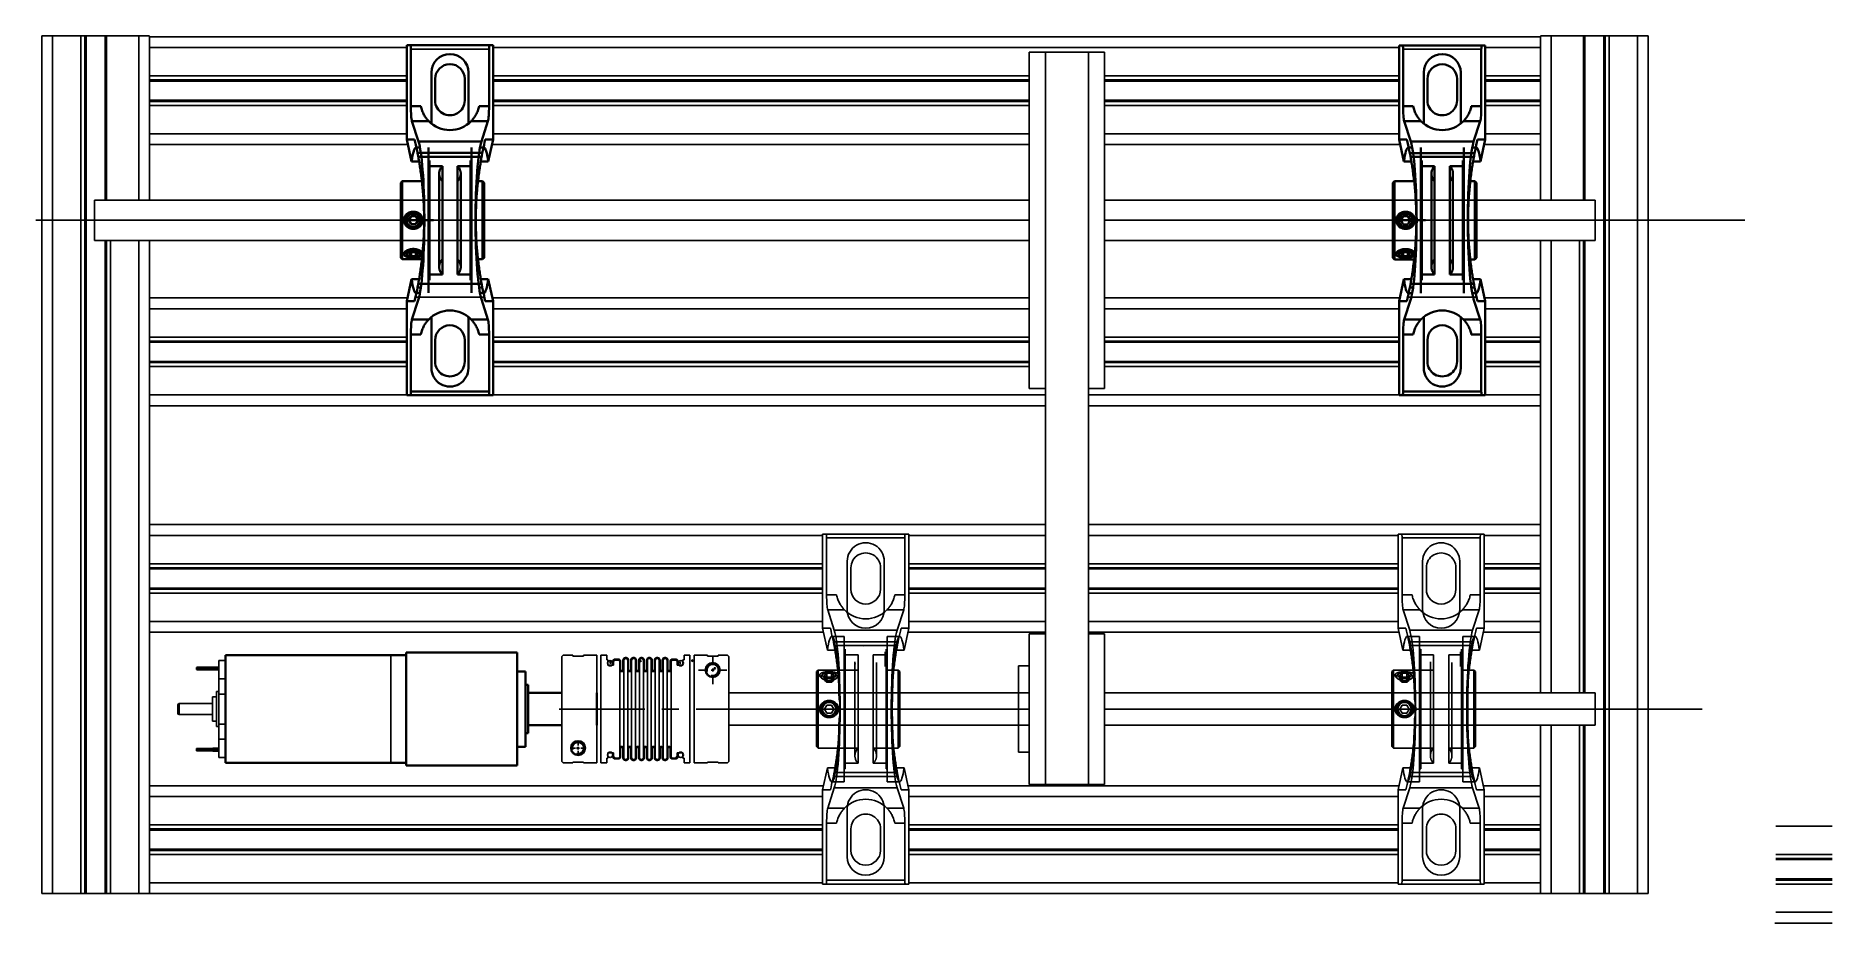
# Model space of a CAD drawing. Header units: millimetres. Extents: x -29 to 3384, y -388 to 1226.
# Drawn here: x 1250 to 1917, y 700 to 1029 of the extents above; entities that cross this region are included whole.
import ezdxf

# ---------------------------------------------------------------- set-up
doc = ezdxf.new("R2010")
doc.units = ezdxf.units.MM
doc.linetypes.add('CENTER', pattern=[50.8, 31.75, -6.35, 6.35, -6.35])
doc.linetypes.add('phl_thick', pattern=[0])
for name, color, linetype in [('DEFAULT_1', 7, 'CENTER'), ('HIDDEN', 7, 'Continuous'), ('projection', 7, 'Continuous'), ('THICK', 7, 'Continuous')]:
    doc.layers.add(name, color=color, linetype=linetype)
doc.layers.add('Kontury', color=7, linetype='Continuous', lineweight=35)

# ---------------------------------------------------------------- blocks, each defined once
blk = doc.blocks.new('*U2')
at = {"color": 2, "linetype": 'Continuous', "extrusion": (0, 0, -1)}
for points in [[(-116.9, 246.2), (-117.8, 246), (-116.5, 245.8)], [(-117.4, 246.5), (-119.6, 246.2), (-116.9, 246.2)], [(-116.9, 246.2), (-118.2, 246.1), (-117.8, 246)], [(-119.6, 246.2), (-118.2, 246.1), (-116.9, 246.2)], [(-117.9, 246.7), (-119.1, 246.5), (-117.4, 246.5)], [(-119.1, 246.5), (-119.6, 246.2), (-117.4, 246.5)], [(-119.1, 246.5), (-117.9, 246.7), (-118.5, 246.7)], [(-119.6, 246.2), (-118.7, 246), (-118.2, 246.1)], [(-119.6, 246.2), (-120, 245.8), (-118.7, 246)], [(-118.7, 246), (-120, 245.8), (-119.1, 245.8)], [(-119.1, 245.8), (-120, 245.8), (-119.4, 245.5)], [(-120, 245.8), (-120.2, 245.2), (-119.4, 245.5)], [(-119.4, 245.5), (-120.2, 245.2), (-119.6, 245.1)], [(-120.2, 245.2), (-120.3, 244.6), (-119.6, 245.1)], [(-119.6, 245.1), (-120.3, 244.6), (-119.7, 244.6)], [(-119.7, 244.6), (-120.3, 237.8), (-119.7, 237.8)], [(-120.3, 244.6), (-120.3, 237.8), (-119.7, 244.6)], [(-120.3, 237.8), (-119.7, 237.3), (-119.7, 237.8)]]:
    blk.add_solid(points, dxfattribs=at)
blk = doc.blocks.new('*U3')
at = {"color": 2, "linetype": 'Continuous', "extrusion": (0, 0, -1)}
for points in [[(-122.7, 246.2), (-123.6, 246), (-122.3, 245.8)], [(-123.2, 246.5), (-125.4, 246.2), (-122.7, 246.2)], [(-122.7, 246.2), (-124.1, 246.1), (-123.6, 246)], [(-125.4, 246.2), (-124.1, 246.1), (-122.7, 246.2)], [(-123.8, 246.7), (-124.9, 246.5), (-123.2, 246.5)], [(-124.9, 246.5), (-125.4, 246.2), (-123.2, 246.5)], [(-124.9, 246.5), (-123.8, 246.7), (-124.4, 246.7)], [(-125.4, 246.2), (-124.5, 246), (-124.1, 246.1)], [(-125.4, 246.2), (-125.8, 245.8), (-124.5, 246)], [(-124.5, 246), (-125.8, 245.8), (-124.9, 245.8)], [(-124.9, 245.8), (-125.8, 245.8), (-125.2, 245.5)], [(-125.8, 245.8), (-126, 245.2), (-125.2, 245.5)], [(-125.2, 245.5), (-126, 245.2), (-125.5, 245.1)], [(-126, 245.2), (-126.1, 244.6), (-125.5, 245.1)], [(-125.5, 245.1), (-126.1, 244.6), (-125.5, 244.6)], [(-125.5, 244.6), (-126.1, 237.8), (-125.5, 237.8)], [(-126.1, 244.6), (-126.1, 237.8), (-125.5, 244.6)], [(-126.1, 237.8), (-125.6, 237.3), (-125.5, 237.8)]]:
    blk.add_solid(points, dxfattribs=at)
blk = doc.blocks.new('*U4')
at = {"color": 2, "linetype": 'Continuous', "extrusion": (0, 0, -1)}
for points in [[(-128.6, 246.2), (-129.5, 246), (-128.2, 245.8)], [(-129.1, 246.5), (-131.3, 246.2), (-128.6, 246.2)], [(-128.6, 246.2), (-129.9, 246.1), (-129.5, 246)], [(-131.3, 246.2), (-129.9, 246.1), (-128.6, 246.2)], [(-129.6, 246.7), (-130.8, 246.5), (-129.1, 246.5)], [(-130.8, 246.5), (-131.3, 246.2), (-129.1, 246.5)], [(-130.8, 246.5), (-129.6, 246.7), (-130.2, 246.7)], [(-131.3, 246.2), (-130.4, 246), (-129.9, 246.1)], [(-131.3, 246.2), (-131.6, 245.8), (-130.4, 246)], [(-130.4, 246), (-131.6, 245.8), (-130.8, 245.8)], [(-130.8, 245.8), (-131.6, 245.8), (-131.1, 245.5)], [(-131.6, 245.8), (-131.9, 245.2), (-131.1, 245.5)], [(-131.1, 245.5), (-131.9, 245.2), (-131.3, 245.1)], [(-131.9, 245.2), (-132, 244.6), (-131.3, 245.1)], [(-131.3, 245.1), (-132, 244.6), (-131.4, 244.6)], [(-131.4, 244.6), (-132, 237.8), (-131.4, 237.8)], [(-132, 244.6), (-132, 237.8), (-131.4, 244.6)], [(-132, 237.8), (-131.4, 237.3), (-131.4, 237.8)]]:
    blk.add_solid(points, dxfattribs=at)
blk = doc.blocks.new('*U5')
at = {"color": 2, "linetype": 'Continuous', "extrusion": (0, 0, -1)}
for points in [[(-134.4, 246.2), (-135.3, 246), (-134, 245.8)], [(-134.9, 246.5), (-137.1, 246.2), (-134.4, 246.2)], [(-134.4, 246.2), (-135.8, 246.1), (-135.3, 246)], [(-137.1, 246.2), (-135.8, 246.1), (-134.4, 246.2)], [(-135.5, 246.7), (-136.6, 246.5), (-134.9, 246.5)], [(-136.6, 246.5), (-137.1, 246.2), (-134.9, 246.5)], [(-136.6, 246.5), (-135.5, 246.7), (-136, 246.7)], [(-137.1, 246.2), (-136.2, 246), (-135.8, 246.1)], [(-137.1, 246.2), (-137.5, 245.8), (-136.2, 246)], [(-136.2, 246), (-137.5, 245.8), (-136.6, 245.8)], [(-136.6, 245.8), (-137.5, 245.8), (-136.9, 245.5)], [(-137.5, 245.8), (-137.7, 245.2), (-136.9, 245.5)], [(-136.9, 245.5), (-137.7, 245.2), (-137.1, 245.1)], [(-137.7, 245.2), (-137.8, 244.6), (-137.1, 245.1)], [(-137.1, 245.1), (-137.8, 244.6), (-137.2, 244.6)], [(-137.2, 244.6), (-137.8, 237.8), (-137.2, 237.8)], [(-137.8, 244.6), (-137.8, 237.8), (-137.2, 244.6)], [(-137.8, 237.8), (-137.3, 237.3), (-137.2, 237.8)]]:
    blk.add_solid(points, dxfattribs=at)
blk = doc.blocks.new('*U6')
at = {"color": 2, "linetype": 'Continuous', "extrusion": (0, 0, -1)}
for points in [[(-140.3, 246.2), (-141.1, 246), (-139.9, 245.8)], [(-140.7, 246.5), (-143, 246.2), (-140.3, 246.2)], [(-140.3, 246.2), (-141.6, 246.1), (-141.1, 246)], [(-143, 246.2), (-141.6, 246.1), (-140.3, 246.2)], [(-141.3, 246.7), (-142.5, 246.5), (-140.7, 246.5)], [(-142.5, 246.5), (-143, 246.2), (-140.7, 246.5)], [(-142.5, 246.5), (-141.3, 246.7), (-141.9, 246.7)], [(-143, 246.2), (-142.1, 246), (-141.6, 246.1)], [(-143, 246.2), (-143.3, 245.8), (-142.1, 246)], [(-142.1, 246), (-143.3, 245.8), (-142.5, 245.8)], [(-142.5, 245.8), (-143.3, 245.8), (-142.8, 245.5)], [(-143.3, 245.8), (-143.6, 245.2), (-142.8, 245.5)], [(-142.8, 245.5), (-143.6, 245.2), (-143, 245.1)], [(-143.6, 245.2), (-143.7, 244.6), (-143, 245.1)], [(-143, 245.1), (-143.7, 244.6), (-143.1, 244.6)], [(-143.1, 244.6), (-143.7, 237.8), (-143.1, 237.8)], [(-143.7, 244.6), (-143.7, 237.8), (-143.1, 244.6)], [(-143.7, 237.8), (-143.1, 237.3), (-143.1, 237.8)]]:
    blk.add_solid(points, dxfattribs=at)
blk = doc.blocks.new('*U7')
at = {"color": 2, "linetype": 'Continuous', "extrusion": (0, 0, -1)}
for points in [[(-146.1, 246.2), (-147, 246), (-145.7, 245.8)], [(-146.6, 246.5), (-148.8, 246.2), (-146.1, 246.2)], [(-146.1, 246.2), (-147.4, 246.1), (-147, 246)], [(-148.8, 246.2), (-147.4, 246.1), (-146.1, 246.2)], [(-147.2, 246.7), (-148.3, 246.5), (-146.6, 246.5)], [(-148.3, 246.5), (-148.8, 246.2), (-146.6, 246.5)], [(-148.3, 246.5), (-147.2, 246.7), (-147.7, 246.7)], [(-148.8, 246.2), (-147.9, 246), (-147.4, 246.1)], [(-148.8, 246.2), (-149.2, 245.8), (-147.9, 246)], [(-147.9, 246), (-149.2, 245.8), (-148.3, 245.8)], [(-148.3, 245.8), (-149.2, 245.8), (-148.6, 245.5)], [(-149.2, 245.8), (-149.4, 245.2), (-148.6, 245.5)], [(-148.6, 245.5), (-149.4, 245.2), (-148.8, 245.1)], [(-149.4, 245.2), (-149.5, 244.6), (-148.8, 245.1)], [(-148.8, 245.1), (-149.5, 244.6), (-148.9, 244.6)], [(-148.9, 244.6), (-149.5, 237.8), (-148.9, 237.8)], [(-149.5, 244.6), (-149.5, 237.8), (-148.9, 244.6)], [(-149.5, 237.8), (-149, 237.3), (-148.9, 237.8)]]:
    blk.add_solid(points, dxfattribs=at)
blk = doc.blocks.new('*U8')
at = {"color": 2, "linetype": 'Continuous', "extrusion": (0, 0, -1)}
for points in [[(-116.5, 245.8), (-117, 245.5), (-116.2, 245.2)], [(-117, 245.5), (-116.8, 245.1), (-116.2, 245.2)], [(-116.2, 245.2), (-116.8, 245.1), (-116.2, 244.6)], [(-116.8, 245.1), (-116.8, 244.6), (-116.2, 244.6)], [(-116.2, 244.6), (-116.8, 237.8), (-116.2, 237.8)], [(-116.8, 244.6), (-116.8, 237.8), (-116.2, 244.6)], [(-117.8, 246), (-117.4, 245.8), (-116.5, 245.8)], [(-117.4, 245.8), (-117, 245.5), (-116.5, 245.8)], [(-115.7, 237), (-116.5, 236.9), (-115.4, 236.9)], [(-116, 237.2), (-116.5, 236.9), (-115.7, 237)], [(-116.1, 237.5), (-116.7, 237.3), (-116, 237.2)], [(-116.7, 237.3), (-116.5, 236.9), (-116, 237.2)], [(-116.2, 237.8), (-116.7, 237.3), (-116.1, 237.5)], [(-116.8, 237.8), (-116.7, 237.3), (-116.2, 237.8)]]:
    blk.add_solid(points, dxfattribs=at)
blk = doc.blocks.new('*U9')
at = {"color": 2, "linetype": 'Continuous', "extrusion": (0, 0, -1)}
for points in [[(-122.1, 245.2), (-122.7, 245.1), (-122, 244.6)], [(-122.7, 245.1), (-122.6, 244.6), (-122, 244.6)], [(-122, 244.6), (-122.6, 237.8), (-122, 237.8)], [(-122.6, 244.6), (-122.6, 237.8), (-122, 244.6)], [(-122.3, 245.8), (-122.9, 245.5), (-122.1, 245.2)], [(-122.9, 245.5), (-122.7, 245.1), (-122.1, 245.2)], [(-123.6, 246), (-123.2, 245.8), (-122.3, 245.8)], [(-123.2, 245.8), (-122.9, 245.5), (-122.3, 245.8)], [(-121.6, 237), (-122.3, 236.9), (-121.3, 236.9)], [(-121.8, 237.2), (-122.3, 236.9), (-121.6, 237)], [(-121.9, 237.5), (-122.5, 237.3), (-121.8, 237.2)], [(-122.5, 237.3), (-122.3, 236.9), (-121.8, 237.2)], [(-122, 237.8), (-122.5, 237.3), (-121.9, 237.5)], [(-122.6, 237.8), (-122.5, 237.3), (-122, 237.8)]]:
    blk.add_solid(points, dxfattribs=at)
blk = doc.blocks.new('*U10')
at = {"color": 2, "linetype": 'Continuous', "extrusion": (0, 0, -1)}
for points in [[(-127.9, 245.2), (-128.5, 245.1), (-127.8, 244.6)], [(-128.5, 245.1), (-128.4, 244.6), (-127.8, 244.6)], [(-127.8, 244.6), (-128.4, 237.8), (-127.8, 237.8)], [(-128.4, 244.6), (-128.4, 237.8), (-127.8, 244.6)], [(-128.2, 245.8), (-128.7, 245.5), (-127.9, 245.2)], [(-128.7, 245.5), (-128.5, 245.1), (-127.9, 245.2)], [(-129.5, 246), (-129, 245.8), (-128.2, 245.8)], [(-129, 245.8), (-128.7, 245.5), (-128.2, 245.8)], [(-127.4, 237), (-128.2, 236.9), (-127.1, 236.9)], [(-127.6, 237.2), (-128.2, 236.9), (-127.4, 237)], [(-127.8, 237.5), (-128.4, 237.3), (-127.6, 237.2)], [(-128.4, 237.3), (-128.2, 236.9), (-127.6, 237.2)], [(-127.8, 237.8), (-128.4, 237.3), (-127.8, 237.5)], [(-128.4, 237.8), (-128.4, 237.3), (-127.8, 237.8)]]:
    blk.add_solid(points, dxfattribs=at)
blk = doc.blocks.new('*U11')
at = {"color": 2, "linetype": 'Continuous', "extrusion": (0, 0, -1)}
for points in [[(-133.8, 245.2), (-134.4, 245.1), (-133.7, 244.6)], [(-134.4, 245.1), (-134.3, 244.6), (-133.7, 244.6)], [(-133.7, 244.6), (-134.3, 237.8), (-133.7, 237.8)], [(-134.3, 244.6), (-134.3, 237.8), (-133.7, 244.6)], [(-134, 245.8), (-134.6, 245.5), (-133.8, 245.2)], [(-134.6, 245.5), (-134.4, 245.1), (-133.8, 245.2)], [(-135.3, 246), (-134.9, 245.8), (-134, 245.8)], [(-134.9, 245.8), (-134.6, 245.5), (-134, 245.8)], [(-133.3, 237), (-134, 236.9), (-133, 236.9)], [(-133.5, 237.2), (-134, 236.9), (-133.3, 237)], [(-133.6, 237.5), (-134.2, 237.3), (-133.5, 237.2)], [(-134.2, 237.3), (-134, 236.9), (-133.5, 237.2)], [(-133.7, 237.8), (-134.2, 237.3), (-133.6, 237.5)], [(-134.3, 237.8), (-134.2, 237.3), (-133.7, 237.8)]]:
    blk.add_solid(points, dxfattribs=at)
blk = doc.blocks.new('*U12')
at = {"color": 2, "linetype": 'Continuous', "extrusion": (0, 0, -1)}
for points in [[(-139.6, 245.2), (-140.2, 245.1), (-139.5, 244.6)], [(-140.2, 245.1), (-140.1, 244.6), (-139.5, 244.6)], [(-139.5, 244.6), (-140.1, 237.8), (-139.5, 237.8)], [(-140.1, 244.6), (-140.1, 237.8), (-139.5, 244.6)], [(-139.9, 245.8), (-140.4, 245.5), (-139.6, 245.2)], [(-140.4, 245.5), (-140.2, 245.1), (-139.6, 245.2)], [(-141.1, 246), (-140.7, 245.8), (-139.9, 245.8)], [(-140.7, 245.8), (-140.4, 245.5), (-139.9, 245.8)], [(-139.1, 237), (-139.9, 236.9), (-138.8, 236.9)], [(-139.3, 237.2), (-139.9, 236.9), (-139.1, 237)], [(-139.5, 237.5), (-140.1, 237.3), (-139.3, 237.2)], [(-140.1, 237.3), (-139.9, 236.9), (-139.3, 237.2)], [(-139.5, 237.8), (-140.1, 237.3), (-139.5, 237.5)], [(-140.1, 237.8), (-140.1, 237.3), (-139.5, 237.8)]]:
    blk.add_solid(points, dxfattribs=at)
blk = doc.blocks.new('*U13')
at = {"color": 2, "linetype": 'Continuous', "extrusion": (0, 0, -1)}
for points in [[(-145.5, 245.2), (-146.1, 245.1), (-145.4, 244.6)], [(-146.1, 245.1), (-146, 244.6), (-145.4, 244.6)], [(-145.4, 244.6), (-146, 237.8), (-145.4, 237.8)], [(-146, 244.6), (-146, 237.8), (-145.4, 244.6)], [(-145.7, 245.8), (-146.3, 245.5), (-145.5, 245.2)], [(-146.3, 245.5), (-146.1, 245.1), (-145.5, 245.2)], [(-147, 246), (-146.6, 245.8), (-145.7, 245.8)], [(-146.6, 245.8), (-146.3, 245.5), (-145.7, 245.8)], [(-145, 237), (-145.7, 236.9), (-144.7, 236.9)], [(-145.2, 237.2), (-145.7, 236.9), (-145, 237)], [(-145.3, 237.5), (-145.9, 237.3), (-145.2, 237.2)], [(-145.9, 237.3), (-145.7, 236.9), (-145.2, 237.2)], [(-145.4, 237.8), (-145.9, 237.3), (-145.3, 237.5)], [(-146, 237.8), (-145.9, 237.3), (-145.4, 237.8)]]:
    blk.add_solid(points, dxfattribs=at)
blk = doc.blocks.new('*U14')
at = {"color": 2, "linetype": 'Continuous', "extrusion": (0, 0, -1)}
for points in [[(-109.2, 245.1), (-110.1, 245), (-108.9, 244.7)], [(-109.5, 245.4), (-113.9, 245.1), (-109.2, 245.1)], [(-109.2, 245.1), (-110.4, 245), (-110.1, 245)], [(-113.9, 245.1), (-110.4, 245), (-109.2, 245.1)], [(-110, 245.5), (-113.5, 245.4), (-109.5, 245.4)], [(-113.5, 245.4), (-113.9, 245.1), (-109.5, 245.4)], [(-110.4, 245.6), (-113.1, 245.5), (-110, 245.5)], [(-113.1, 245.5), (-113.5, 245.4), (-110, 245.5)], [(-113.1, 245.5), (-110.4, 245.6), (-112.6, 245.6)], [(-113.9, 245.1), (-112.6, 245), (-110.4, 245)], [(-113.9, 245.1), (-113, 245), (-112.6, 245)], [(-113.9, 245.1), (-114.2, 244.7), (-113, 245)], [(-113, 245), (-114.2, 244.7), (-113.3, 244.8)], [(-113.3, 244.8), (-114.2, 244.7), (-113.6, 244.5)], [(-114.2, 244.7), (-114.4, 244.3), (-113.6, 244.5)], [(-113.6, 244.5), (-114.4, 244.3), (-113.8, 244.2)], [(-114.4, 244.3), (-114.4, 243.8), (-113.8, 244.2)], [(-113.8, 244.2), (-114.4, 243.8), (-113.8, 243.8)], [(-113.8, 243.8), (-114.4, 237.8), (-113.8, 237.8)], [(-114.4, 243.8), (-114.4, 237.8), (-113.8, 243.8)], [(-114.4, 237.8), (-113.9, 237.3), (-113.8, 237.8)]]:
    blk.add_solid(points, dxfattribs=at)
blk = doc.blocks.new('*U15')
at = {"color": 2, "linetype": 'Continuous', "extrusion": (0, 0, -1)}
for points in [[(-151.8, 245.1), (-152.7, 245), (-151.5, 244.7)], [(-152.1, 245.4), (-156.5, 245.1), (-151.8, 245.1)], [(-151.8, 245.1), (-153, 245), (-152.7, 245)], [(-156.5, 245.1), (-153, 245), (-151.8, 245.1)], [(-152.6, 245.5), (-156.1, 245.4), (-152.1, 245.4)], [(-156.1, 245.4), (-156.5, 245.1), (-152.1, 245.4)], [(-153, 245.6), (-155.7, 245.5), (-152.6, 245.5)], [(-155.7, 245.5), (-156.1, 245.4), (-152.6, 245.5)], [(-155.7, 245.5), (-153, 245.6), (-155.2, 245.6)], [(-156.5, 245.1), (-155.2, 245), (-153, 245)], [(-156.5, 245.1), (-155.6, 245), (-155.2, 245)], [(-156.5, 245.1), (-156.8, 244.7), (-155.6, 245)], [(-155.6, 245), (-156.8, 244.7), (-155.9, 244.8)], [(-155.9, 244.8), (-156.8, 244.7), (-156.2, 244.5)], [(-156.8, 244.7), (-157, 244.3), (-156.2, 244.5)], [(-156.2, 244.5), (-157, 244.3), (-156.4, 244.2)], [(-157, 244.3), (-157, 243.8), (-156.4, 244.2)], [(-156.4, 244.2), (-157, 243.8), (-156.4, 243.8)], [(-156.4, 243.8), (-157, 241.5), (-156.4, 241.5)], [(-157, 243.8), (-157, 241.5), (-156.4, 243.8)]]:
    blk.add_solid(points, dxfattribs=at)
blk = doc.blocks.new('*U16')
at = {"color": 2, "linetype": 'Continuous', "extrusion": (0, 0, -1)}
for points in [[(-108.7, 244.3), (-109.3, 244.2), (-108.6, 243.8)], [(-109.3, 244.2), (-109.2, 243.8), (-108.6, 243.8)], [(-108.6, 243.8), (-109.2, 241.5), (-108.6, 241.5)], [(-109.2, 243.8), (-109.2, 241.5), (-108.6, 243.8)], [(-108.9, 244.7), (-109.5, 244.5), (-108.7, 244.3)], [(-109.5, 244.5), (-109.3, 244.2), (-108.7, 244.3)], [(-110.1, 245), (-109.7, 244.8), (-108.9, 244.7)], [(-109.7, 244.8), (-109.5, 244.5), (-108.9, 244.7)]]:
    blk.add_solid(points, dxfattribs=at)
blk = doc.blocks.new('*U17')
at = {"color": 2, "linetype": 'Continuous', "extrusion": (0, 0, -1)}
for points in [[(-151.3, 244.3), (-151.9, 244.2), (-151.2, 243.8)], [(-151.9, 244.2), (-151.8, 243.8), (-151.2, 243.8)], [(-151.2, 243.8), (-151.8, 237.8), (-151.2, 237.8)], [(-151.8, 243.8), (-151.8, 237.8), (-151.2, 243.8)], [(-151.5, 244.7), (-152.1, 244.5), (-151.3, 244.3)], [(-152.1, 244.5), (-151.9, 244.2), (-151.3, 244.3)], [(-152.7, 245), (-152.3, 244.8), (-151.5, 244.7)], [(-152.3, 244.8), (-152.1, 244.5), (-151.5, 244.7)], [(-150.8, 237), (-151.6, 236.9), (-150.5, 236.9)], [(-151, 237.2), (-151.6, 236.9), (-150.8, 237)], [(-151.2, 237.5), (-151.8, 237.3), (-151, 237.2)], [(-151.8, 237.3), (-151.6, 236.9), (-151, 237.2)], [(-151.2, 237.8), (-151.8, 237.3), (-151.2, 237.5)], [(-151.8, 237.8), (-151.8, 237.3), (-151.2, 237.8)]]:
    blk.add_solid(points, dxfattribs=at)
blk = doc.blocks.new('*U18')
at = {"color": 2, "linetype": 'Continuous', "extrusion": (0, 0, -1)}
for points in [[(-114.4, 237.8), (-114.5, 237.5), (-113.9, 237.3)], [(-114.5, 237.5), (-114.6, 237.2), (-113.9, 237.3)], [(-113.9, 237.3), (-114.6, 237.2), (-114.1, 236.9)]]:
    blk.add_solid(points, dxfattribs=at)
blk = doc.blocks.new('*U19')
at = {"color": 2, "linetype": 'Continuous', "extrusion": (0, 0, -1)}
for points in [[(-120.3, 237.8), (-120.3, 237.5), (-119.7, 237.3)], [(-120.3, 237.5), (-120.5, 237.2), (-119.7, 237.3)], [(-119.7, 237.3), (-120.5, 237.2), (-120, 236.9)]]:
    blk.add_solid(points, dxfattribs=at)
blk = doc.blocks.new('*U20')
at = {"color": 2, "linetype": 'Continuous', "extrusion": (0, 0, -1)}
for points in [[(-126.1, 237.8), (-126.2, 237.5), (-125.6, 237.3)], [(-126.2, 237.5), (-126.3, 237.2), (-125.6, 237.3)], [(-125.6, 237.3), (-126.3, 237.2), (-125.8, 236.9)]]:
    blk.add_solid(points, dxfattribs=at)
blk = doc.blocks.new('*U21')
at = {"color": 2, "linetype": 'Continuous', "extrusion": (0, 0, -1)}
for points in [[(-132, 237.8), (-132, 237.5), (-131.4, 237.3)], [(-132, 237.5), (-132.2, 237.2), (-131.4, 237.3)], [(-131.4, 237.3), (-132.2, 237.2), (-131.6, 236.9)]]:
    blk.add_solid(points, dxfattribs=at)
blk = doc.blocks.new('*U22')
at = {"color": 2, "linetype": 'Continuous', "extrusion": (0, 0, -1)}
for points in [[(-137.8, 237.8), (-137.9, 237.5), (-137.3, 237.3)], [(-137.9, 237.5), (-138, 237.2), (-137.3, 237.3)], [(-137.3, 237.3), (-138, 237.2), (-137.5, 236.9)]]:
    blk.add_solid(points, dxfattribs=at)
blk = doc.blocks.new('*U23')
at = {"color": 2, "linetype": 'Continuous', "extrusion": (0, 0, -1)}
for points in [[(-143.7, 237.8), (-143.7, 237.5), (-143.1, 237.3)], [(-143.7, 237.5), (-143.9, 237.2), (-143.1, 237.3)], [(-143.1, 237.3), (-143.9, 237.2), (-143.3, 236.9)]]:
    blk.add_solid(points, dxfattribs=at)
blk = doc.blocks.new('*U24')
at = {"color": 2, "linetype": 'Continuous', "extrusion": (0, 0, -1)}
for points in [[(-149.5, 237.8), (-149.6, 237.5), (-149, 237.3)], [(-149.6, 237.5), (-149.7, 237.2), (-149, 237.3)], [(-149, 237.3), (-149.7, 237.2), (-149.2, 236.9)]]:
    blk.add_solid(points, dxfattribs=at)
blk = doc.blocks.new('*U25')
at = {"color": 2, "linetype": 'Continuous', "extrusion": (0, 0, -1)}
for points in [[(-114.6, 237.2), (-114.9, 237), (-114.1, 236.9)], [(-114.9, 237), (-115.1, 236.9), (-114.1, 236.9)], [(-114.1, 236.9), (-116.2, 236.6), (-114.4, 236.6)], [(-116.5, 236.9), (-116.2, 236.6), (-114.1, 236.9)], [(-115.4, 236.9), (-116.5, 236.9), (-114.1, 236.9)], [(-114.1, 236.9), (-115.1, 236.9), (-115.4, 236.9)], [(-114.4, 236.6), (-115.7, 236.4), (-114.8, 236.4)], [(-116.2, 236.6), (-115.7, 236.4), (-114.4, 236.6)], [(-115.7, 236.4), (-115.3, 236.3), (-114.8, 236.4)]]:
    blk.add_solid(points, dxfattribs=at)
blk = doc.blocks.new('*U26')
at = {"color": 2, "linetype": 'Continuous', "extrusion": (0, 0, -1)}
for points in [[(-120.5, 237.2), (-120.7, 237), (-120, 236.9)], [(-120.7, 237), (-121, 236.9), (-120, 236.9)], [(-120, 236.9), (-122, 236.6), (-120.3, 236.6)], [(-122.3, 236.9), (-122, 236.6), (-120, 236.9)], [(-121.3, 236.9), (-122.3, 236.9), (-120, 236.9)], [(-120, 236.9), (-121, 236.9), (-121.3, 236.9)], [(-120.3, 236.6), (-121.6, 236.4), (-120.7, 236.4)], [(-122, 236.6), (-121.6, 236.4), (-120.3, 236.6)], [(-121.6, 236.4), (-121.1, 236.3), (-120.7, 236.4)]]:
    blk.add_solid(points, dxfattribs=at)
blk = doc.blocks.new('*U27')
at = {"color": 2, "linetype": 'Continuous', "extrusion": (0, 0, -1)}
for points in [[(-126.3, 237.2), (-126.6, 237), (-125.8, 236.9)], [(-126.6, 237), (-126.8, 236.9), (-125.8, 236.9)], [(-125.8, 236.9), (-127.8, 236.6), (-126.1, 236.6)], [(-128.2, 236.9), (-127.8, 236.6), (-125.8, 236.9)], [(-127.1, 236.9), (-128.2, 236.9), (-125.8, 236.9)], [(-125.8, 236.9), (-126.8, 236.9), (-127.1, 236.9)], [(-126.1, 236.6), (-127.4, 236.4), (-126.5, 236.4)], [(-127.8, 236.6), (-127.4, 236.4), (-126.1, 236.6)], [(-127.4, 236.4), (-127, 236.3), (-126.5, 236.4)]]:
    blk.add_solid(points, dxfattribs=at)
blk = doc.blocks.new('*U28')
at = {"color": 2, "linetype": 'Continuous', "extrusion": (0, 0, -1)}
for points in [[(-132.2, 237.2), (-132.4, 237), (-131.6, 236.9)], [(-132.4, 237), (-132.7, 236.9), (-131.6, 236.9)], [(-131.6, 236.9), (-133.7, 236.6), (-132, 236.6)], [(-134, 236.9), (-133.7, 236.6), (-131.6, 236.9)], [(-133, 236.9), (-134, 236.9), (-131.6, 236.9)], [(-131.6, 236.9), (-132.7, 236.9), (-133, 236.9)], [(-132, 236.6), (-133.3, 236.4), (-132.4, 236.4)], [(-133.7, 236.6), (-133.3, 236.4), (-132, 236.6)], [(-133.3, 236.4), (-132.8, 236.3), (-132.4, 236.4)]]:
    blk.add_solid(points, dxfattribs=at)
blk = doc.blocks.new('*U29')
at = {"color": 2, "linetype": 'Continuous', "extrusion": (0, 0, -1)}
for points in [[(-138, 237.2), (-138.2, 237), (-137.5, 236.9)], [(-138.2, 237), (-138.5, 236.9), (-137.5, 236.9)], [(-137.5, 236.9), (-139.5, 236.6), (-137.8, 236.6)], [(-139.9, 236.9), (-139.5, 236.6), (-137.5, 236.9)], [(-138.8, 236.9), (-139.9, 236.9), (-137.5, 236.9)], [(-137.5, 236.9), (-138.5, 236.9), (-138.8, 236.9)], [(-137.8, 236.6), (-139.1, 236.4), (-138.2, 236.4)], [(-139.5, 236.6), (-139.1, 236.4), (-137.8, 236.6)], [(-139.1, 236.4), (-138.7, 236.3), (-138.2, 236.4)]]:
    blk.add_solid(points, dxfattribs=at)
blk = doc.blocks.new('*U30')
at = {"color": 2, "linetype": 'Continuous', "extrusion": (0, 0, -1)}
for points in [[(-143.9, 237.2), (-144.1, 237), (-143.3, 236.9)], [(-144.1, 237), (-144.4, 236.9), (-143.3, 236.9)], [(-143.3, 236.9), (-145.4, 236.6), (-143.7, 236.6)], [(-145.7, 236.9), (-145.4, 236.6), (-143.3, 236.9)], [(-144.7, 236.9), (-145.7, 236.9), (-143.3, 236.9)], [(-143.3, 236.9), (-144.4, 236.9), (-144.7, 236.9)], [(-143.7, 236.6), (-145, 236.4), (-144.1, 236.4)], [(-145.4, 236.6), (-145, 236.4), (-143.7, 236.6)], [(-145, 236.4), (-144.5, 236.3), (-144.1, 236.4)]]:
    blk.add_solid(points, dxfattribs=at)
blk = doc.blocks.new('*U31')
at = {"color": 2, "linetype": 'Continuous', "extrusion": (0, 0, -1)}
for points in [[(-149.7, 237.2), (-149.9, 237), (-149.2, 236.9)], [(-149.9, 237), (-150.2, 236.9), (-149.2, 236.9)], [(-149.2, 236.9), (-151.2, 236.6), (-149.5, 236.6)], [(-151.6, 236.9), (-151.2, 236.6), (-149.2, 236.9)], [(-150.5, 236.9), (-151.6, 236.9), (-149.2, 236.9)], [(-149.2, 236.9), (-150.2, 236.9), (-150.5, 236.9)], [(-149.5, 236.6), (-150.8, 236.4), (-149.9, 236.4)], [(-151.2, 236.6), (-150.8, 236.4), (-149.5, 236.6)], [(-150.8, 236.4), (-150.4, 236.3), (-149.9, 236.4)]]:
    blk.add_solid(points, dxfattribs=at)
blk = doc.blocks.new('*U32')
at = {"color": 2, "linetype": 'Continuous', "extrusion": (0, 0, -1)}
for points in [[(-114.1, 180.1), (-115.1, 180.1), (-113.9, 179.7)], [(-114.4, 180.4), (-116.5, 180.1), (-114.1, 180.1)], [(-116.5, 180.1), (-115.1, 180.1), (-114.1, 180.1)], [(-114.8, 180.6), (-116.2, 180.4), (-114.4, 180.4)], [(-116.2, 180.4), (-116.5, 180.1), (-114.4, 180.4)], [(-115.3, 180.7), (-115.7, 180.6), (-114.8, 180.6)], [(-115.7, 180.6), (-116.2, 180.4), (-114.8, 180.6)], [(-116.5, 180.1), (-115.4, 180.1), (-115.1, 180.1)], [(-115.4, 180.1), (-116.7, 179.7), (-115.7, 180)], [(-116.5, 180.1), (-116.7, 179.7), (-115.4, 180.1)], [(-115.7, 180), (-116.7, 179.7), (-116, 179.8)], [(-116, 179.8), (-116.7, 179.7), (-116.1, 179.5)], [(-116.7, 179.7), (-116.8, 179.2), (-116.1, 179.5)], [(-116.1, 179.5), (-116.8, 179.2), (-116.2, 179.2)], [(-116.2, 179.2), (-116.8, 172.4), (-116.2, 172.4)], [(-116.8, 179.2), (-116.8, 172.4), (-116.2, 179.2)], [(-116.8, 172.4), (-116.2, 171.8), (-116.2, 172.4)]]:
    blk.add_solid(points, dxfattribs=at)
blk = doc.blocks.new('*U33')
at = {"color": 2, "linetype": 'Continuous', "extrusion": (0, 0, -1)}
for points in [[(-120, 180.1), (-121, 180.1), (-119.7, 179.7)], [(-120.3, 180.4), (-122.3, 180.1), (-120, 180.1)], [(-122.3, 180.1), (-121, 180.1), (-120, 180.1)], [(-120.7, 180.6), (-122, 180.4), (-120.3, 180.4)], [(-122, 180.4), (-122.3, 180.1), (-120.3, 180.4)], [(-121.1, 180.7), (-121.6, 180.6), (-120.7, 180.6)], [(-121.6, 180.6), (-122, 180.4), (-120.7, 180.6)], [(-122.3, 180.1), (-121.3, 180.1), (-121, 180.1)], [(-121.3, 180.1), (-122.5, 179.7), (-121.6, 180)], [(-122.3, 180.1), (-122.5, 179.7), (-121.3, 180.1)], [(-121.6, 180), (-122.5, 179.7), (-121.8, 179.8)], [(-121.8, 179.8), (-122.5, 179.7), (-121.9, 179.5)], [(-122.5, 179.7), (-122.6, 179.2), (-121.9, 179.5)], [(-121.9, 179.5), (-122.6, 179.2), (-122, 179.2)], [(-122, 179.2), (-122.6, 172.4), (-122, 172.4)], [(-122.6, 179.2), (-122.6, 172.4), (-122, 179.2)], [(-122.6, 172.4), (-122.1, 171.8), (-122, 172.4)]]:
    blk.add_solid(points, dxfattribs=at)
blk = doc.blocks.new('*U34')
at = {"color": 2, "linetype": 'Continuous', "extrusion": (0, 0, -1)}
for points in [[(-125.8, 180.1), (-126.8, 180.1), (-125.6, 179.7)], [(-126.1, 180.4), (-128.2, 180.1), (-125.8, 180.1)], [(-128.2, 180.1), (-126.8, 180.1), (-125.8, 180.1)], [(-126.5, 180.6), (-127.8, 180.4), (-126.1, 180.4)], [(-127.8, 180.4), (-128.2, 180.1), (-126.1, 180.4)], [(-127, 180.7), (-127.4, 180.6), (-126.5, 180.6)], [(-127.4, 180.6), (-127.8, 180.4), (-126.5, 180.6)], [(-128.2, 180.1), (-127.1, 180.1), (-126.8, 180.1)], [(-127.1, 180.1), (-128.4, 179.7), (-127.4, 180)], [(-128.2, 180.1), (-128.4, 179.7), (-127.1, 180.1)], [(-127.4, 180), (-128.4, 179.7), (-127.6, 179.8)], [(-127.6, 179.8), (-128.4, 179.7), (-127.8, 179.5)], [(-128.4, 179.7), (-128.4, 179.2), (-127.8, 179.5)], [(-127.8, 179.5), (-128.4, 179.2), (-127.8, 179.2)], [(-127.8, 179.2), (-128.4, 172.4), (-127.8, 172.4)], [(-128.4, 179.2), (-128.4, 172.4), (-127.8, 179.2)], [(-128.4, 172.4), (-127.9, 171.8), (-127.8, 172.4)]]:
    blk.add_solid(points, dxfattribs=at)
blk = doc.blocks.new('*U35')
at = {"color": 2, "linetype": 'Continuous', "extrusion": (0, 0, -1)}
for points in [[(-131.6, 180.1), (-132.7, 180.1), (-131.4, 179.7)], [(-132, 180.4), (-134, 180.1), (-131.6, 180.1)], [(-134, 180.1), (-132.7, 180.1), (-131.6, 180.1)], [(-132.4, 180.6), (-133.7, 180.4), (-132, 180.4)], [(-133.7, 180.4), (-134, 180.1), (-132, 180.4)], [(-132.8, 180.7), (-133.3, 180.6), (-132.4, 180.6)], [(-133.3, 180.6), (-133.7, 180.4), (-132.4, 180.6)], [(-134, 180.1), (-133, 180.1), (-132.7, 180.1)], [(-133, 180.1), (-134.2, 179.7), (-133.3, 180)], [(-134, 180.1), (-134.2, 179.7), (-133, 180.1)], [(-133.3, 180), (-134.2, 179.7), (-133.5, 179.8)], [(-133.5, 179.8), (-134.2, 179.7), (-133.6, 179.5)], [(-134.2, 179.7), (-134.3, 179.2), (-133.6, 179.5)], [(-133.6, 179.5), (-134.3, 179.2), (-133.7, 179.2)], [(-133.7, 179.2), (-134.3, 172.4), (-133.7, 172.4)], [(-134.3, 179.2), (-134.3, 172.4), (-133.7, 179.2)], [(-134.3, 172.4), (-133.8, 171.8), (-133.7, 172.4)]]:
    blk.add_solid(points, dxfattribs=at)
blk = doc.blocks.new('*U36')
at = {"color": 2, "linetype": 'Continuous', "extrusion": (0, 0, -1)}
for points in [[(-137.5, 180.1), (-138.5, 180.1), (-137.3, 179.7)], [(-137.8, 180.4), (-139.9, 180.1), (-137.5, 180.1)], [(-139.9, 180.1), (-138.5, 180.1), (-137.5, 180.1)], [(-138.2, 180.6), (-139.5, 180.4), (-137.8, 180.4)], [(-139.5, 180.4), (-139.9, 180.1), (-137.8, 180.4)], [(-138.7, 180.7), (-139.1, 180.6), (-138.2, 180.6)], [(-139.1, 180.6), (-139.5, 180.4), (-138.2, 180.6)], [(-139.9, 180.1), (-138.8, 180.1), (-138.5, 180.1)], [(-138.8, 180.1), (-140.1, 179.7), (-139.1, 180)], [(-139.9, 180.1), (-140.1, 179.7), (-138.8, 180.1)], [(-139.1, 180), (-140.1, 179.7), (-139.3, 179.8)], [(-139.3, 179.8), (-140.1, 179.7), (-139.5, 179.5)], [(-140.1, 179.7), (-140.1, 179.2), (-139.5, 179.5)], [(-139.5, 179.5), (-140.1, 179.2), (-139.5, 179.2)], [(-139.5, 179.2), (-140.1, 172.4), (-139.5, 172.4)], [(-140.1, 179.2), (-140.1, 172.4), (-139.5, 179.2)], [(-140.1, 172.4), (-139.6, 171.8), (-139.5, 172.4)]]:
    blk.add_solid(points, dxfattribs=at)
blk = doc.blocks.new('*U37')
at = {"color": 2, "linetype": 'Continuous', "extrusion": (0, 0, -1)}
for points in [[(-143.3, 180.1), (-144.4, 180.1), (-143.1, 179.7)], [(-143.7, 180.4), (-145.7, 180.1), (-143.3, 180.1)], [(-145.7, 180.1), (-144.4, 180.1), (-143.3, 180.1)], [(-144.1, 180.6), (-145.4, 180.4), (-143.7, 180.4)], [(-145.4, 180.4), (-145.7, 180.1), (-143.7, 180.4)], [(-144.5, 180.7), (-145, 180.6), (-144.1, 180.6)], [(-145, 180.6), (-145.4, 180.4), (-144.1, 180.6)], [(-145.7, 180.1), (-144.7, 180.1), (-144.4, 180.1)], [(-144.7, 180.1), (-145.9, 179.7), (-145, 180)], [(-145.7, 180.1), (-145.9, 179.7), (-144.7, 180.1)], [(-145, 180), (-145.9, 179.7), (-145.2, 179.8)], [(-145.2, 179.8), (-145.9, 179.7), (-145.3, 179.5)], [(-145.9, 179.7), (-146, 179.2), (-145.3, 179.5)], [(-145.3, 179.5), (-146, 179.2), (-145.4, 179.2)], [(-145.4, 179.2), (-146, 172.4), (-145.4, 172.4)], [(-146, 179.2), (-146, 172.4), (-145.4, 179.2)], [(-146, 172.4), (-145.5, 171.8), (-145.4, 172.4)]]:
    blk.add_solid(points, dxfattribs=at)
blk = doc.blocks.new('*U38')
at = {"color": 2, "linetype": 'Continuous', "extrusion": (0, 0, -1)}
for points in [[(-149.2, 180.1), (-150.2, 180.1), (-149, 179.7)], [(-149.5, 180.4), (-151.6, 180.1), (-149.2, 180.1)], [(-151.6, 180.1), (-150.2, 180.1), (-149.2, 180.1)], [(-149.9, 180.6), (-151.2, 180.4), (-149.5, 180.4)], [(-151.2, 180.4), (-151.6, 180.1), (-149.5, 180.4)], [(-150.4, 180.7), (-150.8, 180.6), (-149.9, 180.6)], [(-150.8, 180.6), (-151.2, 180.4), (-149.9, 180.6)], [(-151.6, 180.1), (-150.5, 180.1), (-150.2, 180.1)], [(-150.5, 180.1), (-151.8, 179.7), (-150.8, 180)], [(-151.6, 180.1), (-151.8, 179.7), (-150.5, 180.1)], [(-150.8, 180), (-151.8, 179.7), (-151, 179.8)], [(-151, 179.8), (-151.8, 179.7), (-151.2, 179.5)], [(-151.8, 179.7), (-151.8, 179.2), (-151.2, 179.5)], [(-151.2, 179.5), (-151.8, 179.2), (-151.2, 179.2)], [(-151.2, 179.2), (-151.8, 173.2), (-151.2, 173.2)], [(-151.8, 179.2), (-151.8, 173.2), (-151.2, 179.2)], [(-151.8, 173.2), (-151.3, 172.7), (-151.2, 173.2)]]:
    blk.add_solid(points, dxfattribs=at)
blk = doc.blocks.new('*U39')
at = {"color": 2, "linetype": 'Continuous', "extrusion": (0, 0, -1)}
for points in [[(-113.9, 179.7), (-114.5, 179.5), (-113.8, 179.2)], [(-114.5, 179.5), (-114.4, 179.2), (-113.8, 179.2)], [(-113.8, 179.2), (-114.4, 173.2), (-113.8, 173.2)], [(-114.4, 179.2), (-114.4, 173.2), (-113.8, 179.2)], [(-115.1, 180.1), (-114.9, 180), (-113.9, 179.7)], [(-114.9, 180), (-114.6, 179.8), (-113.9, 179.7)], [(-114.6, 179.8), (-114.5, 179.5), (-113.9, 179.7)], [(-113.3, 172.2), (-113.9, 171.9), (-113, 172.1)], [(-113.6, 172.5), (-114.2, 172.3), (-113.3, 172.2)], [(-114.2, 172.3), (-113.9, 171.9), (-113.3, 172.2)], [(-113.8, 172.8), (-114.4, 172.7), (-113.6, 172.5)], [(-114.4, 172.7), (-114.2, 172.3), (-113.6, 172.5)], [(-113.8, 173.2), (-114.4, 172.7), (-113.8, 172.8)], [(-114.4, 173.2), (-114.4, 172.7), (-113.8, 173.2)]]:
    blk.add_solid(points, dxfattribs=at)
blk = doc.blocks.new('*U40')
at = {"color": 2, "linetype": 'Continuous', "extrusion": (0, 0, -1)}
for points in [[(-121, 180.1), (-120.7, 180), (-119.7, 179.7)], [(-120.7, 180), (-120.5, 179.8), (-119.7, 179.7)], [(-120.5, 179.8), (-120.3, 179.5), (-119.7, 179.7)], [(-119.7, 179.7), (-120.3, 179.5), (-119.7, 179.2)], [(-120.3, 179.5), (-120.3, 179.2), (-119.7, 179.2)], [(-119.7, 179.2), (-120.3, 172.4), (-119.7, 172.4)], [(-120.3, 179.2), (-120.3, 172.4), (-119.7, 179.2)], [(-119.1, 171.2), (-119.6, 170.8), (-118.7, 171)], [(-119.4, 171.5), (-120, 171.3), (-119.1, 171.2)], [(-120, 171.3), (-119.6, 170.8), (-119.1, 171.2)], [(-119.6, 171.9), (-120.2, 171.8), (-119.4, 171.5)], [(-120.2, 171.8), (-120, 171.3), (-119.4, 171.5)], [(-119.7, 172.4), (-120.2, 171.8), (-119.6, 171.9)], [(-120.3, 172.4), (-120.2, 171.8), (-119.7, 172.4)]]:
    blk.add_solid(points, dxfattribs=at)
blk = doc.blocks.new('*U41')
at = {"color": 2, "linetype": 'Continuous', "extrusion": (0, 0, -1)}
for points in [[(-125.6, 179.7), (-126.2, 179.5), (-125.5, 179.2)], [(-126.2, 179.5), (-126.1, 179.2), (-125.5, 179.2)], [(-125.5, 179.2), (-126.1, 172.4), (-125.5, 172.4)], [(-126.1, 179.2), (-126.1, 172.4), (-125.5, 179.2)], [(-126.8, 180.1), (-126.6, 180), (-125.6, 179.7)], [(-126.6, 180), (-126.3, 179.8), (-125.6, 179.7)], [(-126.3, 179.8), (-126.2, 179.5), (-125.6, 179.7)], [(-124.9, 171.2), (-125.4, 170.8), (-124.5, 171)], [(-125.2, 171.5), (-125.8, 171.3), (-124.9, 171.2)], [(-125.8, 171.3), (-125.4, 170.8), (-124.9, 171.2)], [(-125.5, 171.9), (-126, 171.8), (-125.2, 171.5)], [(-126, 171.8), (-125.8, 171.3), (-125.2, 171.5)], [(-125.5, 172.4), (-126, 171.8), (-125.5, 171.9)], [(-126.1, 172.4), (-126, 171.8), (-125.5, 172.4)]]:
    blk.add_solid(points, dxfattribs=at)
blk = doc.blocks.new('*U42')
at = {"color": 2, "linetype": 'Continuous', "extrusion": (0, 0, -1)}
for points in [[(-132.7, 180.1), (-132.4, 180), (-131.4, 179.7)], [(-132.4, 180), (-132.2, 179.8), (-131.4, 179.7)], [(-132.2, 179.8), (-132, 179.5), (-131.4, 179.7)], [(-131.4, 179.7), (-132, 179.5), (-131.4, 179.2)], [(-132, 179.5), (-132, 179.2), (-131.4, 179.2)], [(-131.4, 179.2), (-132, 172.4), (-131.4, 172.4)], [(-132, 179.2), (-132, 172.4), (-131.4, 179.2)], [(-130.8, 171.2), (-131.3, 170.8), (-130.4, 171)], [(-131.1, 171.5), (-131.6, 171.3), (-130.8, 171.2)], [(-131.6, 171.3), (-131.3, 170.8), (-130.8, 171.2)], [(-131.3, 171.9), (-131.9, 171.8), (-131.1, 171.5)], [(-131.9, 171.8), (-131.6, 171.3), (-131.1, 171.5)], [(-131.4, 172.4), (-131.9, 171.8), (-131.3, 171.9)], [(-132, 172.4), (-131.9, 171.8), (-131.4, 172.4)]]:
    blk.add_solid(points, dxfattribs=at)
blk = doc.blocks.new('*U43')
at = {"color": 2, "linetype": 'Continuous', "extrusion": (0, 0, -1)}
for points in [[(-137.3, 179.7), (-137.9, 179.5), (-137.2, 179.2)], [(-137.9, 179.5), (-137.8, 179.2), (-137.2, 179.2)], [(-137.2, 179.2), (-137.8, 172.4), (-137.2, 172.4)], [(-137.8, 179.2), (-137.8, 172.4), (-137.2, 179.2)], [(-138.5, 180.1), (-138.2, 180), (-137.3, 179.7)], [(-138.2, 180), (-138, 179.8), (-137.3, 179.7)], [(-138, 179.8), (-137.9, 179.5), (-137.3, 179.7)], [(-136.6, 171.2), (-137.1, 170.8), (-136.2, 171)], [(-136.9, 171.5), (-137.5, 171.3), (-136.6, 171.2)], [(-137.5, 171.3), (-137.1, 170.8), (-136.6, 171.2)], [(-137.1, 171.9), (-137.7, 171.8), (-136.9, 171.5)], [(-137.7, 171.8), (-137.5, 171.3), (-136.9, 171.5)], [(-137.2, 172.4), (-137.7, 171.8), (-137.1, 171.9)], [(-137.8, 172.4), (-137.7, 171.8), (-137.2, 172.4)]]:
    blk.add_solid(points, dxfattribs=at)
blk = doc.blocks.new('*U44')
at = {"color": 2, "linetype": 'Continuous', "extrusion": (0, 0, -1)}
for points in [[(-144.4, 180.1), (-144.1, 180), (-143.1, 179.7)], [(-144.1, 180), (-143.9, 179.8), (-143.1, 179.7)], [(-143.9, 179.8), (-143.7, 179.5), (-143.1, 179.7)], [(-143.1, 179.7), (-143.7, 179.5), (-143.1, 179.2)], [(-143.7, 179.5), (-143.7, 179.2), (-143.1, 179.2)], [(-143.1, 179.2), (-143.7, 172.4), (-143.1, 172.4)], [(-143.7, 179.2), (-143.7, 172.4), (-143.1, 179.2)], [(-142.5, 171.2), (-143, 170.8), (-142.1, 171)], [(-142.8, 171.5), (-143.3, 171.3), (-142.5, 171.2)], [(-143.3, 171.3), (-143, 170.8), (-142.5, 171.2)], [(-143, 171.9), (-143.6, 171.8), (-142.8, 171.5)], [(-143.6, 171.8), (-143.3, 171.3), (-142.8, 171.5)], [(-143.1, 172.4), (-143.6, 171.8), (-143, 171.9)], [(-143.7, 172.4), (-143.6, 171.8), (-143.1, 172.4)]]:
    blk.add_solid(points, dxfattribs=at)
blk = doc.blocks.new('*U45')
at = {"color": 2, "linetype": 'Continuous', "extrusion": (0, 0, -1)}
for points in [[(-149, 179.7), (-149.6, 179.5), (-148.9, 179.2)], [(-149.6, 179.5), (-149.5, 179.2), (-148.9, 179.2)], [(-148.9, 179.2), (-149.5, 172.4), (-148.9, 172.4)], [(-149.5, 179.2), (-149.5, 172.4), (-148.9, 179.2)], [(-150.2, 180.1), (-149.9, 180), (-149, 179.7)], [(-149.9, 180), (-149.7, 179.8), (-149, 179.7)], [(-149.7, 179.8), (-149.6, 179.5), (-149, 179.7)], [(-148.3, 171.2), (-148.8, 170.8), (-147.9, 171)], [(-148.6, 171.5), (-149.2, 171.3), (-148.3, 171.2)], [(-149.2, 171.3), (-148.8, 170.8), (-148.3, 171.2)], [(-148.8, 171.9), (-149.4, 171.8), (-148.6, 171.5)], [(-149.4, 171.8), (-149.2, 171.3), (-148.6, 171.5)], [(-148.9, 172.4), (-149.4, 171.8), (-148.8, 171.9)], [(-149.5, 172.4), (-149.4, 171.8), (-148.9, 172.4)]]:
    blk.add_solid(points, dxfattribs=at)
blk = doc.blocks.new('*U46')
at = {"color": 2, "linetype": 'Continuous', "extrusion": (0, 0, -1)}
for points in [[(-108.6, 173.2), (-108.6, 175.5), (-108.7, 172.7)], [(-109.2, 175.5), (-108.7, 172.7), (-108.6, 175.5)], [(-108.7, 172.7), (-109.2, 175.5), (-109.2, 173.2)]]:
    blk.add_solid(points, dxfattribs=at)
blk = doc.blocks.new('*U47')
at = {"color": 2, "linetype": 'Continuous', "extrusion": (0, 0, -1)}
for points in [[(-157, 173.2), (-156.4, 175.5), (-157, 175.5)], [(-156.4, 175.5), (-157, 173.2), (-156.4, 173.2)], [(-155.9, 172.2), (-156.5, 171.9), (-155.6, 172.1)], [(-156.2, 172.5), (-156.8, 172.3), (-155.9, 172.2)], [(-156.8, 172.3), (-156.5, 171.9), (-155.9, 172.2)], [(-156.4, 172.8), (-157, 172.7), (-156.2, 172.5)], [(-157, 172.7), (-156.8, 172.3), (-156.2, 172.5)], [(-156.4, 173.2), (-157, 172.7), (-156.4, 172.8)], [(-157, 173.2), (-157, 172.7), (-156.4, 173.2)]]:
    blk.add_solid(points, dxfattribs=at)
blk = doc.blocks.new('*U48')
at = {"color": 2, "linetype": 'Continuous', "extrusion": (0, 0, -1)}
for points in [[(-109.2, 173.2), (-109.3, 172.8), (-108.7, 172.7)], [(-109.3, 172.8), (-109.5, 172.5), (-108.7, 172.7)], [(-108.7, 172.7), (-109.5, 172.5), (-108.9, 172.3)], [(-109.5, 172.5), (-109.7, 172.2), (-108.9, 172.3)], [(-108.9, 172.3), (-109.7, 172.2), (-109.2, 171.9)]]:
    blk.add_solid(points, dxfattribs=at)
blk = doc.blocks.new('*U49')
at = {"color": 2, "linetype": 'Continuous', "extrusion": (0, 0, -1)}
for points in [[(-151.8, 173.2), (-151.9, 172.8), (-151.3, 172.7)], [(-151.9, 172.8), (-152.1, 172.5), (-151.3, 172.7)], [(-151.3, 172.7), (-152.1, 172.5), (-151.5, 172.3)], [(-152.1, 172.5), (-152.3, 172.2), (-151.5, 172.3)], [(-151.5, 172.3), (-152.3, 172.2), (-151.8, 171.9)]]:
    blk.add_solid(points, dxfattribs=at)
blk = doc.blocks.new('*U50')
at = {"color": 2, "linetype": 'Continuous', "extrusion": (0, 0, -1)}
for points in [[(-109.7, 172.2), (-110.1, 172.1), (-109.2, 171.9)], [(-110.1, 172.1), (-110.4, 172), (-109.2, 171.9)], [(-112.6, 172), (-113.9, 171.9), (-109.2, 171.9)], [(-109.2, 171.9), (-110.4, 172), (-112.6, 172)], [(-109.2, 171.9), (-113.5, 171.7), (-109.5, 171.7)], [(-113.9, 171.9), (-113.5, 171.7), (-109.2, 171.9)], [(-109.5, 171.7), (-113.1, 171.5), (-110, 171.5)], [(-113.5, 171.7), (-113.1, 171.5), (-109.5, 171.7)], [(-110, 171.5), (-112.6, 171.4), (-110.4, 171.4)], [(-113.1, 171.5), (-112.6, 171.4), (-110, 171.5)], [(-113, 172.1), (-113.9, 171.9), (-112.6, 172)]]:
    blk.add_solid(points, dxfattribs=at)
blk = doc.blocks.new('*U51')
at = {"color": 2, "linetype": 'Continuous', "extrusion": (0, 0, -1)}
for points in [[(-152.3, 172.2), (-152.7, 172.1), (-151.8, 171.9)], [(-152.7, 172.1), (-153, 172), (-151.8, 171.9)], [(-155.2, 172), (-156.5, 171.9), (-151.8, 171.9)], [(-151.8, 171.9), (-153, 172), (-155.2, 172)], [(-151.8, 171.9), (-156.1, 171.7), (-152.1, 171.7)], [(-156.5, 171.9), (-156.1, 171.7), (-151.8, 171.9)], [(-152.1, 171.7), (-155.7, 171.5), (-152.6, 171.5)], [(-156.1, 171.7), (-155.7, 171.5), (-152.1, 171.7)], [(-152.6, 171.5), (-155.2, 171.4), (-153, 171.4)], [(-155.7, 171.5), (-155.2, 171.4), (-152.6, 171.5)], [(-155.6, 172.1), (-156.5, 171.9), (-155.2, 172)]]:
    blk.add_solid(points, dxfattribs=at)
blk = doc.blocks.new('*U52')
at = {"color": 2, "linetype": 'Continuous', "extrusion": (0, 0, -1)}
for points in [[(-116.8, 172.4), (-116.8, 171.9), (-116.2, 171.8)], [(-116.8, 171.9), (-117, 171.5), (-116.2, 171.8)], [(-116.2, 171.8), (-117, 171.5), (-116.5, 171.3)], [(-117, 171.5), (-117.4, 171.2), (-116.5, 171.3)], [(-116.5, 171.3), (-117.4, 171.2), (-116.9, 170.8)]]:
    blk.add_solid(points, dxfattribs=at)
blk = doc.blocks.new('*U53')
at = {"color": 2, "linetype": 'Continuous', "extrusion": (0, 0, -1)}
for points in [[(-122.6, 172.4), (-122.7, 171.9), (-122.1, 171.8)], [(-122.7, 171.9), (-122.9, 171.5), (-122.1, 171.8)], [(-122.1, 171.8), (-122.9, 171.5), (-122.3, 171.3)], [(-122.9, 171.5), (-123.2, 171.2), (-122.3, 171.3)], [(-122.3, 171.3), (-123.2, 171.2), (-122.7, 170.8)]]:
    blk.add_solid(points, dxfattribs=at)
blk = doc.blocks.new('*U54')
at = {"color": 2, "linetype": 'Continuous', "extrusion": (0, 0, -1)}
for points in [[(-128.4, 172.4), (-128.5, 171.9), (-127.9, 171.8)], [(-128.5, 171.9), (-128.7, 171.5), (-127.9, 171.8)], [(-127.9, 171.8), (-128.7, 171.5), (-128.2, 171.3)], [(-128.7, 171.5), (-129, 171.2), (-128.2, 171.3)], [(-128.2, 171.3), (-129, 171.2), (-128.6, 170.8)]]:
    blk.add_solid(points, dxfattribs=at)
blk = doc.blocks.new('*U55')
at = {"color": 2, "linetype": 'Continuous', "extrusion": (0, 0, -1)}
for points in [[(-134.3, 172.4), (-134.4, 171.9), (-133.8, 171.8)], [(-134.4, 171.9), (-134.6, 171.5), (-133.8, 171.8)], [(-133.8, 171.8), (-134.6, 171.5), (-134, 171.3)], [(-134.6, 171.5), (-134.9, 171.2), (-134, 171.3)], [(-134, 171.3), (-134.9, 171.2), (-134.4, 170.8)]]:
    blk.add_solid(points, dxfattribs=at)
blk = doc.blocks.new('*U56')
at = {"color": 2, "linetype": 'Continuous', "extrusion": (0, 0, -1)}
for points in [[(-140.1, 172.4), (-140.2, 171.9), (-139.6, 171.8)], [(-140.2, 171.9), (-140.4, 171.5), (-139.6, 171.8)], [(-139.6, 171.8), (-140.4, 171.5), (-139.9, 171.3)], [(-140.4, 171.5), (-140.7, 171.2), (-139.9, 171.3)], [(-139.9, 171.3), (-140.7, 171.2), (-140.3, 170.8)]]:
    blk.add_solid(points, dxfattribs=at)
blk = doc.blocks.new('*U57')
at = {"color": 2, "linetype": 'Continuous', "extrusion": (0, 0, -1)}
for points in [[(-146, 172.4), (-146.1, 171.9), (-145.5, 171.8)], [(-146.1, 171.9), (-146.3, 171.5), (-145.5, 171.8)], [(-145.5, 171.8), (-146.3, 171.5), (-145.7, 171.3)], [(-146.3, 171.5), (-146.6, 171.2), (-145.7, 171.3)], [(-145.7, 171.3), (-146.6, 171.2), (-146.1, 170.8)]]:
    blk.add_solid(points, dxfattribs=at)
blk = doc.blocks.new('*U58')
at = {"color": 2, "linetype": 'Continuous', "extrusion": (0, 0, -1)}
for points in [[(-117.4, 171.2), (-117.8, 171), (-116.9, 170.8)], [(-117.8, 171), (-118.2, 170.9), (-116.9, 170.8)], [(-118.2, 170.9), (-119.6, 170.8), (-116.9, 170.8)], [(-116.9, 170.8), (-119.1, 170.5), (-117.4, 170.5)], [(-119.6, 170.8), (-119.1, 170.5), (-116.9, 170.8)], [(-117.4, 170.5), (-118.5, 170.3), (-117.9, 170.3)], [(-119.1, 170.5), (-118.5, 170.3), (-117.4, 170.5)], [(-118.7, 171), (-119.6, 170.8), (-118.2, 170.9)]]:
    blk.add_solid(points, dxfattribs=at)
blk = doc.blocks.new('*U59')
at = {"color": 2, "linetype": 'Continuous', "extrusion": (0, 0, -1)}
for points in [[(-123.2, 171.2), (-123.6, 171), (-122.7, 170.8)], [(-123.6, 171), (-124.1, 170.9), (-122.7, 170.8)], [(-124.1, 170.9), (-125.4, 170.8), (-122.7, 170.8)], [(-122.7, 170.8), (-124.9, 170.5), (-123.2, 170.5)], [(-125.4, 170.8), (-124.9, 170.5), (-122.7, 170.8)], [(-123.2, 170.5), (-124.4, 170.3), (-123.8, 170.3)], [(-124.9, 170.5), (-124.4, 170.3), (-123.2, 170.5)], [(-124.5, 171), (-125.4, 170.8), (-124.1, 170.9)]]:
    blk.add_solid(points, dxfattribs=at)
blk = doc.blocks.new('*U60')
at = {"color": 2, "linetype": 'Continuous', "extrusion": (0, 0, -1)}
for points in [[(-129, 171.2), (-129.5, 171), (-128.6, 170.8)], [(-129.5, 171), (-129.9, 170.9), (-128.6, 170.8)], [(-129.9, 170.9), (-131.3, 170.8), (-128.6, 170.8)], [(-128.6, 170.8), (-130.8, 170.5), (-129.1, 170.5)], [(-131.3, 170.8), (-130.8, 170.5), (-128.6, 170.8)], [(-129.1, 170.5), (-130.2, 170.3), (-129.6, 170.3)], [(-130.8, 170.5), (-130.2, 170.3), (-129.1, 170.5)], [(-130.4, 171), (-131.3, 170.8), (-129.9, 170.9)]]:
    blk.add_solid(points, dxfattribs=at)
blk = doc.blocks.new('*U61')
at = {"color": 2, "linetype": 'Continuous', "extrusion": (0, 0, -1)}
for points in [[(-134.9, 171.2), (-135.3, 171), (-134.4, 170.8)], [(-135.3, 171), (-135.8, 170.9), (-134.4, 170.8)], [(-135.8, 170.9), (-137.1, 170.8), (-134.4, 170.8)], [(-134.4, 170.8), (-136.6, 170.5), (-134.9, 170.5)], [(-137.1, 170.8), (-136.6, 170.5), (-134.4, 170.8)], [(-134.9, 170.5), (-136, 170.3), (-135.5, 170.3)], [(-136.6, 170.5), (-136, 170.3), (-134.9, 170.5)], [(-136.2, 171), (-137.1, 170.8), (-135.8, 170.9)]]:
    blk.add_solid(points, dxfattribs=at)
blk = doc.blocks.new('*U62')
at = {"color": 2, "linetype": 'Continuous', "extrusion": (0, 0, -1)}
for points in [[(-140.7, 171.2), (-141.1, 171), (-140.3, 170.8)], [(-141.1, 171), (-141.6, 170.9), (-140.3, 170.8)], [(-141.6, 170.9), (-143, 170.8), (-140.3, 170.8)], [(-140.3, 170.8), (-142.5, 170.5), (-140.7, 170.5)], [(-143, 170.8), (-142.5, 170.5), (-140.3, 170.8)], [(-140.7, 170.5), (-141.9, 170.3), (-141.3, 170.3)], [(-142.5, 170.5), (-141.9, 170.3), (-140.7, 170.5)], [(-142.1, 171), (-143, 170.8), (-141.6, 170.9)]]:
    blk.add_solid(points, dxfattribs=at)
blk = doc.blocks.new('*U63')
at = {"color": 2, "linetype": 'Continuous', "extrusion": (0, 0, -1)}
for points in [[(-146.6, 171.2), (-147, 171), (-146.1, 170.8)], [(-147, 171), (-147.4, 170.9), (-146.1, 170.8)], [(-147.4, 170.9), (-148.8, 170.8), (-146.1, 170.8)], [(-146.1, 170.8), (-148.3, 170.5), (-146.6, 170.5)], [(-148.8, 170.8), (-148.3, 170.5), (-146.1, 170.8)], [(-146.6, 170.5), (-147.7, 170.3), (-147.2, 170.3)], [(-148.3, 170.5), (-147.7, 170.3), (-146.6, 170.5)], [(-147.9, 171), (-148.8, 170.8), (-147.4, 170.9)]]:
    blk.add_solid(points, dxfattribs=at)

msp = doc.modelspace()

# ---------------------------------------------------------------- linework, layer by layer
for p, q in [((1252.19752, 1029.16563), (1292.19752, 1029.16563)), ((1266.69752, 953.17802), (1266.69752, 1029.16563)), ((1268.19752, 953.17802), (1268.19752, 1029.16563)), ((1268.6399, 953.17802), (1268.6399, 1029.16563)), ((1275.75513, 968.17802), (1275.75513, 1029.16563)), ((1276.19752, 968.17802), (1276.19752, 1029.16563)), ((1288.19752, 968.17802), (1288.19752, 1029.16563)), ((1353.80919, 1028.81016), (1292.19752, 1028.81016)), ((1292.19752, 968.17802), (1292.19752, 1028.81016)), ((1808.83365, 1028.81016), (1592.99575, 1028.81016)), ((1848.83365, 1029.16563), (1808.83365, 1029.16563)), ((1808.83365, 968.17802), (1808.83365, 1028.81016)), ((1812.83365, 968.17802), (1812.83365, 1029.16563)), ((1824.83365, 968.17802), (1824.83365, 1029.16563)), ((1825.27604, 968.17802), (1825.27604, 1029.16563)), ((1832.39126, 953.17802), (1832.39126, 1029.16563)), ((1832.83365, 953.17802), (1832.83365, 1029.16563)), ((1834.33365, 953.17802), (1834.33365, 1029.16563)), ((1353.80919, 1024.81016), (1292.19752, 1024.81016)), ((1389.27856, 1024.22802), (1418.33325, 1024.22802)), ((1756.32235, 1024.81016), (1592.99575, 1024.81016)), ((1618.95841, 1023.17802), (1632.95841, 1023.17802)), ((1618.95841, 898.17802), (1618.95841, 1023.17802)), ((1624.95841, 898.17802), (1624.95841, 1023.17802)), ((1624.95841, 1023.17802), (1640.95841, 1023.17802)), ((1632.95841, 1023.17802), (1646.95841, 1023.17802)), ((1640.95841, 751.11802), (1640.95841, 1023.17802)), ((1646.95841, 1023.17802), (1646.95841, 898.17802)), ((1757.79501, 1024.21565), (1786.8497, 1024.21565)), ((1808.83365, 1024.81016), (1788.32235, 1024.81016)), ((1353.80919, 1014.31016), (1292.19752, 1014.31016)), ((1618.95841, 1014.31016), (1592.99575, 1014.31016)), ((1756.32235, 1014.31016), (1646.95841, 1014.31016)), ((1808.83365, 1014.31016), (1788.32235, 1014.31016)), ((1353.80919, 1012.81016), (1292.19752, 1012.81016)), ((1353.80919, 1012.36777), (1292.19752, 1012.36777)), ((1618.95841, 1012.81016), (1592.99575, 1012.81016)), ((1618.95841, 1012.36777), (1592.99575, 1012.36777)), ((1756.32235, 1012.81016), (1646.95841, 1012.81016)), ((1756.32235, 1012.36777), (1646.95841, 1012.36777)), ((1808.83365, 1012.81016), (1788.32235, 1012.81016)), ((1808.83365, 1012.36777), (1788.32235, 1012.36777)), ((1353.80919, 1005.25255), (1292.19752, 1005.25255)), ((1353.80919, 1004.81016), (1292.19752, 1004.81016)), ((1353.80919, 1003.31016), (1292.19752, 1003.31016)), ((1618.95841, 1005.25255), (1592.99575, 1005.25255)), ((1618.95841, 1004.81016), (1592.99575, 1004.81016)), ((1618.95841, 1003.31016), (1592.99575, 1003.31016)), ((1756.32235, 1005.25255), (1646.95841, 1005.25255)), ((1756.32235, 1004.81016), (1646.95841, 1004.81016)), ((1756.32235, 1003.31016), (1646.95841, 1003.31016)), ((1808.83365, 1005.25255), (1788.32235, 1005.25255)), ((1808.83365, 1004.81016), (1788.32235, 1004.81016)), ((1808.83365, 1003.31016), (1788.32235, 1003.31016)), ((1353.80919, 992.81016), (1292.19752, 992.81016)), ((1353.80919, 988.81016), (1292.19752, 988.81016)), ((1618.95841, 992.81016), (1592.99575, 992.81016)), ((1618.95841, 988.81016), (1592.99575, 988.81016)), ((1756.32235, 992.81016), (1646.95841, 992.81016)), ((1756.72721, 988.81016), (1646.95841, 988.81016)), ((1808.83365, 988.81016), (1787.91749, 988.81016)), ((1808.83365, 992.81016), (1788.32235, 992.81016)), ((1271.84206, 953.17802), (1271.84206, 968.17802)), ((1271.84206, 968.17802), (1613.54234, 968.17802)), ((1613.54234, 968.17802), (1618.95841, 968.17802)), ((1646.95841, 968.17802), (1829.18911, 968.17802)), ((1829.18911, 953.17802), (1829.18911, 968.17802)), ((1250.03676, 960.67802), (1618.95841, 960.67802)), ((1646.95841, 960.67802), (1884.72175, 960.67802)), ((1613.54234, 953.17802), (1271.84206, 953.17802)), ((1292.19752, 829.78623), (1292.19752, 953.17802)), ((1613.54234, 953.17802), (1618.95841, 953.17802)), ((1646.95841, 953.17802), (1829.18911, 953.17802)), ((1808.83365, 829.78623), (1808.83365, 953.17802)), ((1353.80919, 931.81016), (1292.19752, 931.81016)), ((1353.80919, 927.81016), (1292.19752, 927.81016)), ((1618.95841, 931.81016), (1592.99575, 931.81016)), ((1618.95841, 927.81016), (1592.99575, 927.81016)), ((1756.57208, 931.81016), (1646.95841, 931.81016)), ((1756.32235, 927.81016), (1646.95841, 927.81016)), ((1808.83365, 931.81016), (1788.07262, 931.81016)), ((1808.83365, 927.81016), (1788.32235, 927.81016)), ((1353.80919, 917.31016), (1292.19752, 917.31016)), ((1353.80919, 915.81016), (1292.19752, 915.81016)), ((1353.80919, 915.36777), (1292.19752, 915.36777)), ((1618.95841, 917.31016), (1592.99575, 917.31016)), ((1618.95841, 915.81016), (1592.99575, 915.81016)), ((1618.95841, 915.36777), (1592.99575, 915.36777)), ((1756.32235, 917.31016), (1646.95841, 917.31016)), ((1756.32235, 915.81016), (1646.95841, 915.81016)), ((1756.32235, 915.36777), (1646.95841, 915.36777)), ((1808.83365, 917.31016), (1788.32235, 917.31016)), ((1808.83365, 915.81016), (1788.32235, 915.81016)), ((1808.83365, 915.36777), (1788.32235, 915.36777)), ((1353.80919, 908.25255), (1292.19752, 908.25255)), ((1353.80919, 907.81016), (1292.19752, 907.81016)), ((1618.95841, 908.25255), (1592.99575, 908.25255)), ((1618.95841, 907.81016), (1592.99575, 907.81016)), ((1756.32235, 908.25255), (1646.95841, 908.25255)), ((1756.32235, 907.81016), (1646.95841, 907.81016)), ((1808.83365, 908.25255), (1788.32235, 908.25255)), ((1808.83365, 907.81016), (1788.32235, 907.81016)), ((1353.80919, 906.31016), (1292.19752, 906.31016)), ((1618.95841, 906.31016), (1592.99575, 906.31016)), ((1756.32235, 906.31016), (1646.95841, 906.31016)), ((1808.83365, 906.31016), (1788.32235, 906.31016)), ((1353.80919, 895.81016), (1292.19752, 895.81016)), ((1624.95841, 895.81016), (1592.99575, 895.81016)), ((1624.95841, 898.17802), (1618.95841, 898.17802)), ((1624.95841, 898.17802), (1624.95841, 807.11802)), ((1640.95841, 898.17802), (1646.95841, 898.17802)), ((1808.83365, 895.81016), (1640.95841, 895.81016)), ((1353.80919, 891.81016), (1292.19752, 891.81016)), ((1624.95841, 891.81016), (1592.99575, 891.81016)), ((1808.83365, 891.81016), (1640.95841, 891.81016)), ((1508.03541, 847.61864), (1292.19752, 847.61864)), ((1700.37086, 847.61864), (1808.83365, 847.61864)), ((1508.03541, 843.61864), (1292.19752, 843.61864)), ((1700.37086, 843.61864), (1755.93158, 843.61864)), ((1787.93158, 843.61864), (1808.83365, 843.61864)), ((1508.03541, 833.11864), (1292.19752, 833.11864)), ((1508.03541, 831.61864), (1292.19752, 831.61864)), ((1508.03541, 831.17625), (1292.19752, 831.17625)), ((1700.37086, 833.11864), (1755.93158, 833.11864)), ((1700.37086, 831.61864), (1755.93158, 831.61864)), ((1700.37086, 831.17625), (1755.93158, 831.17625)), ((1787.93158, 833.11864), (1808.83365, 833.11864)), ((1787.93158, 831.61864), (1808.83365, 831.61864)), ((1787.93158, 831.17625), (1808.83365, 831.17625)), ((1508.03541, 824.06103), (1292.19752, 824.06103)), ((1508.03541, 823.61864), (1292.19752, 823.61864)), ((1508.03541, 822.11864), (1292.19752, 822.11864)), ((1700.37086, 824.06103), (1755.93158, 824.06103)), ((1700.37086, 823.61864), (1755.93158, 823.61864)), ((1700.37086, 822.11864), (1755.93158, 822.11864)), ((1787.93158, 824.06103), (1808.83365, 824.06103)), ((1787.93158, 823.61864), (1808.83365, 823.61864)), ((1787.93158, 822.11864), (1808.83365, 822.11864)), ((1508.03541, 811.61864), (1292.19752, 811.61864)), ((1508.03541, 807.61864), (1292.19752, 807.61864)), ((1700.37086, 811.61864), (1755.93158, 811.61864)), ((1700.37086, 807.61864), (1756.25891, 807.61864)), ((1787.60425, 807.61864), (1808.83365, 807.61864)), ((1787.93158, 811.61864), (1808.83365, 811.61864)), ((1624.95841, 807.11802), (1618.95841, 807.11802)), ((1618.95841, 751.11802), (1618.95841, 807.11802)), ((1624.95841, 751.11802), (1624.95841, 807.11802)), ((1640.95841, 807.11802), (1646.95841, 807.11802)), ((1646.95841, 751.11802), (1646.95841, 807.11802)), ((1381.85076, 759.11907), (1381.85076, 799.11907)), ((1387.55076, 759.11907), (1387.55076, 799.11907)), ((1428.80076, 800.11907), (1428.80076, 758.11907)), ((1618.95841, 795.11086), (1614.95841, 795.11086)), ((1614.95841, 795.11086), (1614.95841, 788.11086)), ((1618.95841, 785.11086), (1618.95841, 795.11086)), ((1614.95841, 788.11086), (1614.95841, 770.11086)), ((1618.95841, 785.11086), (1507.40076, 785.11086)), ((1829.18911, 785.11086), (1646.95841, 785.11086)), ((1829.18911, 785.11086), (1829.18911, 773.11086)), ((1507.40076, 779.11907), (1618.95841, 779.11807)), ((1646.95841, 779.11782), (1868.89233, 779.11086)), ((1507.40076, 773.11086), (1618.95841, 773.11086)), ((1614.95841, 763.11086), (1614.95841, 770.11086)), ((1618.95841, 773.11086), (1618.95841, 763.11086)), ((1646.95841, 773.11086), (1829.18911, 773.11086)), ((1618.95841, 763.11086), (1614.95841, 763.11086)), ((1508.03541, 750.61864), (1292.19752, 750.61864)), ((1624.95841, 751.11802), (1618.95841, 751.11802)), ((1624.95841, 751.11802), (1640.95841, 751.11802)), ((1640.95841, 751.11802), (1646.95841, 751.11802)), ((1700.37086, 750.61864), (1756.25884, 750.61864)), ((1787.60432, 750.61864), (1808.83372, 750.61864)), ((1787.60432, 750.61864), (1808.83372, 750.61864)), ((1508.03541, 746.61864), (1292.19752, 746.61864)), ((1700.37086, 746.61864), (1755.93158, 746.61864)), ((1787.93165, 746.61864), (1808.83372, 746.61864)), ((1787.93165, 746.61864), (1808.83372, 746.61864)), ((1508.03541, 736.11864), (1292.19752, 736.11864)), ((1508.03541, 734.61864), (1292.19752, 734.61864)), ((1508.03541, 734.17625), (1292.19752, 734.17625)), ((1700.37086, 736.11864), (1755.93158, 736.11864)), ((1700.37086, 734.61864), (1755.93158, 734.61864)), ((1700.37086, 734.17625), (1755.93158, 734.17625)), ((1787.93165, 736.11864), (1808.83372, 736.11864)), ((1787.93165, 736.11864), (1808.83372, 736.11864)), ((1787.93165, 734.61864), (1808.83372, 734.61864)), ((1787.93165, 734.61864), (1808.83372, 734.61864)), ((1787.93165, 734.17625), (1808.83372, 734.17625)), ((1787.93165, 734.17625), (1808.83372, 734.17625)), ((1896.21432, 735.61165), (1917.11639, 735.61165)), ((1896.21432, 735.61165), (1917.11639, 735.61165)), ((1508.03541, 727.06103), (1292.19752, 727.06103)), ((1508.03541, 726.61864), (1292.19752, 726.61864)), ((1508.03541, 725.11864), (1292.19752, 725.11864)), ((1700.37086, 727.06103), (1755.93158, 727.06103)), ((1700.37086, 726.61864), (1755.93158, 726.61864)), ((1700.37086, 725.11864), (1755.93158, 725.11864)), ((1787.93165, 727.06103), (1808.83372, 727.06103)), ((1787.93165, 727.06103), (1808.83372, 727.06103)), ((1787.93165, 726.61864), (1808.83372, 726.61864)), ((1787.93165, 726.61864), (1808.83372, 726.61864)), ((1787.93165, 725.11864), (1808.83372, 725.11864)), ((1787.93165, 725.11864), (1808.83372, 725.11864)), ((1896.21432, 725.11165), (1917.11639, 725.11165)), ((1896.21432, 725.11165), (1917.11639, 725.11165)), ((1896.21432, 723.61165), (1917.11639, 723.61165)), ((1896.21432, 723.61165), (1917.11639, 723.61165)), ((1896.21432, 723.16927), (1917.11639, 723.16927)), ((1896.21432, 723.16927), (1917.11639, 723.16927)), ((1508.03541, 714.61864), (1292.19752, 714.61864)), ((1700.37086, 714.61864), (1755.93158, 714.61864)), ((1787.93165, 714.61864), (1808.83372, 714.61864)), ((1787.93165, 714.61864), (1808.83372, 714.61864)), ((1896.21432, 716.05404), (1917.11639, 716.05404)), ((1896.21432, 716.05404), (1917.11639, 716.05404)), ((1896.21432, 715.61165), (1917.11639, 715.61165)), ((1896.21432, 715.61165), (1917.11639, 715.61165)), ((1896.21432, 714.11165), (1917.11639, 714.11165)), ((1896.21432, 714.11165), (1917.11639, 714.11165)), ((1292.19752, 710.61864), (1252.19752, 710.61864)), ((1508.03541, 710.61864), (1292.19752, 710.61864)), ((1700.37086, 710.61864), (1808.83365, 710.61864)), ((1808.83365, 710.61864), (1848.83365, 710.61864)), ((1896.21432, 703.61165), (1917.11639, 703.61165)), ((1896.21432, 703.61165), (1917.11639, 703.61165)), ((1895.88699, 699.61165), (1917.11639, 699.61165)), ((1895.88699, 699.61165), (1917.11639, 699.61165))]:
    msp.add_line(p, q)
at = {"color": 7, "linetype": 'Continuous'}
for p, q in [((1445.40076, 798.61907), (1445.90076, 799.11907)), ((1445.40076, 759.63548), (1445.40076, 798.61907)), ((1445.90076, 799.11907), (1449.40076, 799.11907)), ((1449.40076, 798.81907), (1449.40076, 799.11907)), ((1453.40076, 798.81907), (1449.40076, 798.81907)), ((1453.40076, 798.81907), (1453.40076, 799.11907)), ((1453.40076, 799.11907), (1458.30076, 799.11907)), ((1458.30076, 799.11907), (1458.30076, 759.13507)), ((1459.90076, 759.11907), (1459.90076, 799.11907)), ((1459.90076, 799.11907), (1462.05076, 799.11907)), ((1462.05076, 799.11907), (1462.05076, 797.36907)), ((1462.05076, 797.36907), (1462.45076, 797.36907)), ((1462.45076, 797.36907), (1462.45076, 795.36907)), ((1462.45076, 795.36907), (1464.60076, 795.36907)), ((1464.30076, 796.76907), (1464.30076, 795.36907)), ((1464.30076, 795.61907), (1464.60076, 795.61907)), ((1464.60076, 797.01907), (1464.90076, 797.31907)), ((1464.60076, 797.01907), (1464.60076, 795.36907)), ((1464.90076, 797.31907), (1466.40076, 797.31907)), ((1465.20076, 797.66907), (1466.30076, 797.66907)), ((1465.20076, 797.36907), (1465.20076, 797.31907)), ((1465.20076, 797.36907), (1466.30076, 797.36907)), ((1466.30076, 797.36907), (1466.30076, 797.31907)), ((1466.90076, 761.41907), (1466.90076, 796.81907)), ((1467.20076, 796.76907), (1467.20076, 793.74983)), ((1468.06229, 797.1883), (1468.06229, 793.74983)), ((1468.36229, 797.1883), (1468.36229, 761.04983)), ((1469.82383, 797.1883), (1469.82383, 761.04983)), ((1470.12383, 797.1883), (1470.12383, 793.74983)), ((1470.98537, 797.1883), (1470.98537, 793.74983)), ((1471.28537, 797.1883), (1471.28537, 761.04983)), ((1472.74691, 797.1883), (1472.74691, 761.04983)), ((1473.04691, 797.1883), (1473.04691, 793.74983)), ((1473.90845, 797.1883), (1473.90845, 793.74983)), ((1474.20845, 797.1883), (1474.20845, 761.04983)), ((1475.66999, 797.1883), (1475.66999, 761.04983)), ((1475.96999, 797.1883), (1475.96999, 793.74983)), ((1476.83153, 797.1883), (1476.83153, 793.74983)), ((1477.13153, 797.1883), (1477.13153, 761.04983)), ((1478.59306, 797.1883), (1478.59306, 761.04983)), ((1478.89306, 797.1883), (1478.89306, 793.74983)), ((1479.7546, 797.1883), (1479.7546, 793.74983)), ((1480.0546, 797.1883), (1480.0546, 761.04983)), ((1481.51614, 797.1883), (1481.51614, 761.04983)), ((1481.81614, 797.1883), (1481.81614, 793.74983)), ((1482.67768, 797.1883), (1482.67768, 793.74983)), ((1482.97768, 797.1883), (1482.97768, 761.04983)), ((1484.43922, 797.1883), (1484.43922, 761.04983)), ((1484.73922, 797.1883), (1484.73922, 793.74983)), ((1485.60076, 796.76907), (1485.60076, 793.74983)), ((1485.90076, 761.41907), (1485.90076, 796.81907)), ((1487.90076, 797.31907), (1486.40076, 797.31907)), ((1486.50076, 797.66907), (1487.60076, 797.66907)), ((1486.50076, 797.36907), (1486.50076, 797.31907)), ((1486.50076, 797.36907), (1487.60076, 797.36907)), ((1487.60076, 797.36907), (1487.60076, 797.31907)), ((1488.20076, 797.01907), (1487.90076, 797.31907)), ((1488.20076, 795.36907), (1488.20076, 797.01907)), ((1488.20076, 795.61907), (1488.50076, 795.61907)), ((1490.35076, 795.36907), (1488.20076, 795.36907)), ((1488.50076, 796.76907), (1488.50076, 795.36907)), ((1490.35076, 795.36907), (1490.35076, 797.36907)), ((1490.75076, 797.36907), (1490.35076, 797.36907)), ((1490.75076, 797.36907), (1490.75076, 799.11907)), ((1492.90076, 799.11907), (1490.75076, 799.11907)), ((1492.90076, 759.11907), (1492.90076, 799.11907)), ((1494.50076, 759.11907), (1494.50076, 799.10306)), ((1499.40076, 799.10306), (1494.50076, 799.10306)), ((1499.40076, 798.80282), (1499.40076, 799.10306)), ((1503.40076, 798.80282), (1499.40076, 798.80282)), ((1506.90076, 799.10306), (1503.40076, 799.10306)), ((1503.40076, 798.80282), (1503.40076, 799.10306)), ((1507.40076, 759.61907), (1507.40076, 798.60265)), ((1462.05076, 760.86907), (1462.45076, 760.86907)), ((1462.05076, 760.86907), (1462.05076, 759.11907)), ((1462.45076, 762.86907), (1464.60076, 762.86907)), ((1462.45076, 762.86907), (1462.45076, 760.86907)), ((1464.30076, 762.86907), (1464.30076, 761.46907)), ((1464.30076, 762.61907), (1464.60076, 762.61907)), ((1464.60076, 762.86907), (1464.60076, 761.21907)), ((1464.60076, 761.21907), (1464.90076, 760.91907)), ((1464.90076, 760.91907), (1466.40076, 760.91907)), ((1465.20076, 760.91907), (1465.20076, 760.86907)), ((1465.20076, 760.86907), (1466.30076, 760.86907)), ((1465.20076, 760.56907), (1466.30076, 760.56907)), ((1466.30076, 760.91907), (1466.30076, 760.86907)), ((1467.20076, 764.4883), (1467.20076, 761.46907)), ((1468.06229, 764.4883), (1468.06229, 761.04983)), ((1470.12383, 764.4883), (1470.12383, 761.04983)), ((1470.98537, 764.4883), (1470.98537, 761.04983)), ((1473.04691, 764.4883), (1473.04691, 761.04983)), ((1473.90845, 764.4883), (1473.90845, 761.04983)), ((1475.96999, 764.4883), (1475.96999, 761.04983)), ((1476.83153, 764.4883), (1476.83153, 761.04983)), ((1478.89306, 764.4883), (1478.89306, 761.04983)), ((1479.7546, 764.4883), (1479.7546, 761.04983)), ((1481.81614, 764.4883), (1481.81614, 761.04983)), ((1482.67768, 764.4883), (1482.67768, 761.04983)), ((1484.73922, 764.4883), (1484.73922, 761.04983)), ((1485.60076, 764.4883), (1485.60076, 761.46907)), ((1487.90076, 760.91907), (1486.40076, 760.91907)), ((1486.50076, 760.91907), (1486.50076, 760.86907)), ((1486.50076, 760.86907), (1487.60076, 760.86907)), ((1486.50076, 760.56907), (1487.60076, 760.56907)), ((1487.60076, 760.91907), (1487.60076, 760.86907)), ((1488.20076, 761.21907), (1487.90076, 760.91907)), ((1490.35076, 762.86907), (1488.20076, 762.86907)), ((1488.20076, 761.21907), (1488.20076, 762.86907)), ((1488.20076, 762.61907), (1488.50076, 762.61907)), ((1488.50076, 762.86907), (1488.50076, 761.46907)), ((1490.35076, 760.86907), (1490.35076, 762.86907)), ((1490.75076, 760.86907), (1490.35076, 760.86907)), ((1490.75076, 759.11907), (1490.75076, 760.86907)), ((1445.90076, 759.13507), (1449.40076, 759.13507)), ((1449.40076, 759.43532), (1449.40076, 759.13507)), ((1453.40076, 759.43532), (1449.40076, 759.43532)), ((1453.40076, 759.43532), (1453.40076, 759.13507)), ((1453.40076, 759.13507), (1458.30076, 759.13507)), ((1459.90076, 759.11907), (1462.05076, 759.11907)), ((1492.90076, 759.11907), (1490.75076, 759.11907)), ((1499.40076, 759.11907), (1494.50076, 759.11907)), ((1503.40076, 759.41907), (1499.40076, 759.41907)), ((1499.40076, 759.41907), (1499.40076, 759.11907)), ((1503.40076, 759.41907), (1503.40076, 759.11907)), ((1506.90076, 759.11907), (1503.40076, 759.11907)), ((1507.40076, 759.61907), (1506.90076, 759.11907))]:
    msp.add_line(p, q, dxfattribs=at)
at = {"color": 2, "linetype": 'Continuous'}
for p, q in [((1462.05076, 799.01773), (1461.94942, 799.11907)), ((1462.45076, 797.16485), (1462.24654, 797.36907)), ((1465.01535, 797.3397), (1464.84808, 797.25448)), ((1464.96782, 797.6384), (1465.20076, 797.66907)), ((1468.86724, 797.8833), (1468.66353, 797.7795)), ((1471.79032, 797.8833), (1471.58661, 797.7795)), ((1474.7134, 797.8833), (1474.50968, 797.7795)), ((1477.63647, 797.8833), (1477.43276, 797.7795)), ((1480.55955, 797.8833), (1480.35584, 797.7795)), ((1483.48263, 797.8833), (1483.27891, 797.7795)), ((1486.31535, 797.3397), (1486.14808, 797.25448)), ((1486.26782, 797.6384), (1486.50076, 797.66907)), ((1501.40076, 794.14407), (1501.40076, 793.09407)), ((1467.20076, 793.74983), (1467.22673, 793.6025)), ((1470.12383, 793.74983), (1470.14981, 793.6025)), ((1473.04691, 793.74983), (1473.07289, 793.6025)), ((1475.96999, 793.74983), (1475.99597, 793.6025)), ((1478.89306, 793.74983), (1478.91904, 793.6025)), ((1481.81614, 793.74983), (1481.84212, 793.6025)), ((1484.73922, 793.74983), (1484.7652, 793.6025)), ((1501.92576, 793.61907), (1500.87576, 793.61907)), ((1492.7759, 783.11907), (1492.90076, 783.24392)), ((1451.92576, 764.61907), (1450.87576, 764.61907)), ((1451.40076, 765.14407), (1451.40076, 764.09407)), ((1465.28038, 760.91907), (1464.60076, 761.59869)), ((1464.60076, 761.46907), (1464.63012, 761.28366)), ((1466.30076, 760.86907), (1466.48617, 760.89843)), ((1466.90076, 764.4883), (1466.93652, 764.71412)), ((1468.36229, 761.04983), (1468.39806, 760.82401)), ((1469.82383, 764.4883), (1469.8596, 764.71412)), ((1471.28537, 761.04983), (1471.32114, 760.82401)), ((1472.74691, 764.4883), (1472.78268, 764.71412)), ((1474.20845, 761.04983), (1474.24421, 760.82401)), ((1475.66999, 764.4883), (1475.70575, 764.71412)), ((1477.13153, 761.04983), (1477.16729, 760.82401)), ((1478.59306, 764.4883), (1478.62883, 764.71412)), ((1480.0546, 761.04983), (1480.09037, 760.82401)), ((1481.51614, 764.4883), (1481.55191, 764.71412)), ((1482.97768, 761.04983), (1483.01345, 760.82401)), ((1484.43922, 764.4883), (1484.47498, 764.71412)), ((1485.90076, 761.46907), (1485.93012, 761.28366)), ((1487.54646, 760.91907), (1488.20076, 761.57336)), ((1487.60076, 760.86907), (1487.78617, 760.89843)), ((1469.09306, 760.31907), (1469.31888, 760.35483)), ((1472.01614, 760.31907), (1472.24196, 760.35483)), ((1474.93922, 760.31907), (1475.16504, 760.35483)), ((1477.86229, 760.31907), (1478.08811, 760.35483)), ((1480.78537, 760.31907), (1481.01119, 760.35483)), ((1483.70845, 760.31907), (1483.93427, 760.35483))]:
    msp.add_line(p, q, dxfattribs=at)
for points in [[(1464.84808, 797.25448), (1464.71535, 797.12174), (1464.63012, 796.95448), (1464.60076, 796.76907), (1464.60076, 795.61907), (1464.30076, 795.61907), (1464.30076, 796.76907), (1464.33142, 797.002), (1464.42133, 797.21907), (1465.01535, 797.3397), (1464.84808, 797.25448)], [(1464.30076, 796.76907), (1464.33142, 797.002), (1464.42133, 797.21907)], [(1464.96782, 797.6384), (1465.20076, 797.66907), (1466.30076, 797.66907), (1466.53369, 797.6384), (1466.75076, 797.54849), (1466.93715, 797.40546), (1467.08018, 797.21907), (1467.17009, 797.002), (1467.20076, 796.76907), (1467.20076, 793.74983), (1466.93652, 793.52401), (1466.90076, 793.74983), (1466.90076, 796.76907), (1466.87139, 796.95448), (1466.78617, 797.12174), (1466.65343, 797.25448), (1466.48617, 797.3397), (1466.30076, 797.36907), (1465.20076, 797.36907), (1465.01535, 797.3397), (1464.42133, 797.21907), (1464.56436, 797.40546), (1464.75076, 797.54849), (1464.96782, 797.6384)], [(1465.20076, 797.36907), (1465.01535, 797.3397), (1464.42133, 797.21907), (1464.56436, 797.40546), (1464.75076, 797.54849), (1464.96782, 797.6384)], [(1464.84808, 797.25448), (1464.71535, 797.12174), (1464.63012, 796.95448), (1464.60076, 796.76907)], [(1466.30076, 797.66907), (1466.53369, 797.6384), (1466.75076, 797.54849), (1466.93715, 797.40546), (1467.08018, 797.21907), (1467.17009, 797.002), (1467.20076, 796.76907)], [(1466.90076, 796.76907), (1466.87139, 796.95448), (1466.78617, 797.12174), (1466.65343, 797.25448), (1466.48617, 797.3397), (1466.30076, 797.36907)], [(1468.66353, 797.7795), (1468.50186, 797.61783), (1468.39806, 797.41412), (1468.36229, 797.1883), (1468.36229, 793.74983), (1468.32653, 793.52401), (1468.22273, 793.3203), (1467.70633, 793.32561), (1467.84691, 793.37678), (1467.96151, 793.47294), (1468.03632, 793.6025), (1468.06229, 793.74983), (1468.06229, 797.1883), (1468.10405, 797.4787), (1468.22593, 797.74557), (1468.86724, 797.8833), (1468.66353, 797.7795)], [(1468.06229, 797.1883), (1468.10405, 797.4787), (1468.22593, 797.74557)], [(1468.66487, 798.12592), (1468.94637, 798.20857), (1469.23976, 798.20857), (1469.52126, 798.12592), (1469.76807, 797.9673), (1469.9602, 797.74557), (1470.08208, 797.4787), (1470.12383, 797.1883), (1470.12383, 793.74983), (1469.8596, 793.52401), (1469.82383, 793.74983), (1469.82383, 797.1883), (1469.78807, 797.41412), (1469.68427, 797.61783), (1469.5226, 797.7795), (1469.31888, 797.8833), (1469.09306, 797.91907), (1468.86724, 797.8833), (1468.22593, 797.74557), (1468.41805, 797.9673), (1468.66487, 798.12592)], [(1469.82383, 797.1883), (1469.78807, 797.41412), (1469.68427, 797.61783), (1469.5226, 797.7795), (1469.31888, 797.8833), (1469.09306, 797.91907), (1468.86724, 797.8833), (1468.22593, 797.74557), (1468.41805, 797.9673), (1468.66487, 798.12592)], [(1468.66353, 797.7795), (1468.50186, 797.61783), (1468.39806, 797.41412), (1468.36229, 797.1883)], [(1468.66487, 798.12592), (1468.94637, 798.20857), (1469.23976, 798.20857), (1469.52126, 798.12592), (1469.76807, 797.9673), (1469.9602, 797.74557), (1470.08208, 797.4787), (1470.12383, 797.1883)], [(1471.58661, 797.7795), (1471.42494, 797.61783), (1471.32114, 797.41412), (1471.28537, 797.1883), (1471.28537, 793.74983), (1471.2496, 793.52401), (1471.14581, 793.3203), (1470.6294, 793.32561), (1470.76999, 793.37678), (1470.88459, 793.47294), (1470.95939, 793.6025), (1470.98537, 793.74983), (1470.98537, 797.1883), (1471.02712, 797.4787), (1471.149, 797.74557), (1471.79032, 797.8833), (1471.58661, 797.7795)], [(1470.98537, 797.1883), (1471.02712, 797.4787), (1471.149, 797.74557)], [(1471.58794, 798.12592), (1471.86945, 798.20857), (1472.16283, 798.20857), (1472.44434, 798.12592), (1472.69115, 797.9673), (1472.88328, 797.74557), (1473.00516, 797.4787), (1473.04691, 797.1883), (1473.04691, 793.74983), (1472.78268, 793.52401), (1472.74691, 793.74983), (1472.74691, 797.1883), (1472.71114, 797.41412), (1472.60735, 797.61783), (1472.44568, 797.7795), (1472.24196, 797.8833), (1472.01614, 797.91907), (1471.79032, 797.8833), (1471.149, 797.74557), (1471.34113, 797.9673), (1471.58794, 798.12592)], [(1472.74691, 797.1883), (1472.71114, 797.41412), (1472.60735, 797.61783), (1472.44568, 797.7795), (1472.24196, 797.8833), (1472.01614, 797.91907), (1471.79032, 797.8833), (1471.149, 797.74557), (1471.34113, 797.9673), (1471.58794, 798.12592)], [(1471.58661, 797.7795), (1471.42494, 797.61783), (1471.32114, 797.41412), (1471.28537, 797.1883)], [(1471.58794, 798.12592), (1471.86945, 798.20857), (1472.16283, 798.20857), (1472.44434, 798.12592), (1472.69115, 797.9673), (1472.88328, 797.74557), (1473.00516, 797.4787), (1473.04691, 797.1883)], [(1474.50968, 797.7795), (1474.34801, 797.61783), (1474.24421, 797.41412), (1474.20845, 797.1883), (1474.20845, 793.74983), (1474.17268, 793.52401), (1474.06888, 793.3203), (1473.55248, 793.32561), (1473.69306, 793.37678), (1473.80767, 793.47294), (1473.88247, 793.6025), (1473.90845, 793.74983), (1473.90845, 797.1883), (1473.9502, 797.4787), (1474.07208, 797.74557), (1474.7134, 797.8833), (1474.50968, 797.7795)], [(1473.90845, 797.1883), (1473.9502, 797.4787), (1474.07208, 797.74557)], [(1474.51102, 798.12592), (1474.79252, 798.20857), (1475.08591, 798.20857), (1475.36741, 798.12592), (1475.61423, 797.9673), (1475.80636, 797.74557), (1475.92823, 797.4787), (1475.96999, 797.1883), (1475.96999, 793.74983), (1475.70575, 793.52401), (1475.66999, 793.74983), (1475.66999, 797.1883), (1475.63422, 797.41412), (1475.53042, 797.61783), (1475.36875, 797.7795), (1475.16504, 797.8833), (1474.93922, 797.91907), (1474.7134, 797.8833), (1474.07208, 797.74557), (1474.26421, 797.9673), (1474.51102, 798.12592)], [(1475.66999, 797.1883), (1475.63422, 797.41412), (1475.53042, 797.61783), (1475.36875, 797.7795), (1475.16504, 797.8833), (1474.93922, 797.91907), (1474.7134, 797.8833), (1474.07208, 797.74557), (1474.26421, 797.9673), (1474.51102, 798.12592)], [(1474.50968, 797.7795), (1474.34801, 797.61783), (1474.24421, 797.41412), (1474.20845, 797.1883)], [(1474.51102, 798.12592), (1474.79252, 798.20857), (1475.08591, 798.20857), (1475.36741, 798.12592), (1475.61423, 797.9673), (1475.80636, 797.74557), (1475.92823, 797.4787), (1475.96999, 797.1883)], [(1477.43276, 797.7795), (1477.27109, 797.61783), (1477.16729, 797.41412), (1477.13153, 797.1883), (1477.13153, 793.74983), (1477.09576, 793.52401), (1476.99196, 793.3203), (1476.47556, 793.32561), (1476.61614, 793.37678), (1476.73074, 793.47294), (1476.80555, 793.6025), (1476.83153, 793.74983), (1476.83153, 797.1883), (1476.87328, 797.4787), (1476.99516, 797.74557), (1477.63647, 797.8833), (1477.43276, 797.7795)], [(1476.83153, 797.1883), (1476.87328, 797.4787), (1476.99516, 797.74557)], [(1477.4341, 798.12592), (1477.7156, 798.20857), (1478.00899, 798.20857), (1478.29049, 798.12592), (1478.5373, 797.9673), (1478.72943, 797.74557), (1478.85131, 797.4787), (1478.89306, 797.1883), (1478.89306, 793.74983), (1478.62883, 793.52401), (1478.59306, 793.74983), (1478.59306, 797.1883), (1478.5573, 797.41412), (1478.4535, 797.61783), (1478.29183, 797.7795), (1478.08811, 797.8833), (1477.86229, 797.91907), (1477.63647, 797.8833), (1476.99516, 797.74557), (1477.18728, 797.9673), (1477.4341, 798.12592)], [(1478.59306, 797.1883), (1478.5573, 797.41412), (1478.4535, 797.61783), (1478.29183, 797.7795), (1478.08811, 797.8833), (1477.86229, 797.91907), (1477.63647, 797.8833), (1476.99516, 797.74557), (1477.18728, 797.9673), (1477.4341, 798.12592)], [(1477.43276, 797.7795), (1477.27109, 797.61783), (1477.16729, 797.41412), (1477.13153, 797.1883)], [(1477.4341, 798.12592), (1477.7156, 798.20857), (1478.00899, 798.20857), (1478.29049, 798.12592), (1478.5373, 797.9673), (1478.72943, 797.74557), (1478.85131, 797.4787), (1478.89306, 797.1883)], [(1480.35584, 797.7795), (1480.19417, 797.61783), (1480.09037, 797.41412), (1480.0546, 797.1883), (1480.0546, 793.74983), (1480.01884, 793.52401), (1479.91504, 793.3203), (1479.39864, 793.32561), (1479.53922, 793.37678), (1479.65382, 793.47294), (1479.72862, 793.6025), (1479.7546, 793.74983), (1479.7546, 797.1883), (1479.79636, 797.4787), (1479.91823, 797.74557), (1480.55955, 797.8833), (1480.35584, 797.7795)], [(1479.7546, 797.1883), (1479.79636, 797.4787), (1479.91823, 797.74557)], [(1480.35717, 798.12592), (1480.63868, 798.20857), (1480.93206, 798.20857), (1481.21357, 798.12592), (1481.46038, 797.9673), (1481.65251, 797.74557), (1481.77439, 797.4787), (1481.81614, 797.1883), (1481.81614, 793.74983), (1481.55191, 793.52401), (1481.51614, 793.74983), (1481.51614, 797.1883), (1481.48037, 797.41412), (1481.37658, 797.61783), (1481.21491, 797.7795), (1481.01119, 797.8833), (1480.78537, 797.91907), (1480.55955, 797.8833), (1479.91823, 797.74557), (1480.11036, 797.9673), (1480.35717, 798.12592)], [(1481.51614, 797.1883), (1481.48037, 797.41412), (1481.37658, 797.61783), (1481.21491, 797.7795), (1481.01119, 797.8833), (1480.78537, 797.91907), (1480.55955, 797.8833), (1479.91823, 797.74557), (1480.11036, 797.9673), (1480.35717, 798.12592)], [(1480.35584, 797.7795), (1480.19417, 797.61783), (1480.09037, 797.41412), (1480.0546, 797.1883)], [(1480.35717, 798.12592), (1480.63868, 798.20857), (1480.93206, 798.20857), (1481.21357, 798.12592), (1481.46038, 797.9673), (1481.65251, 797.74557), (1481.77439, 797.4787), (1481.81614, 797.1883)], [(1483.27891, 797.7795), (1483.11724, 797.61783), (1483.01345, 797.41412), (1482.97768, 797.1883), (1482.97768, 793.74983), (1482.94191, 793.52401), (1482.83811, 793.3203), (1482.32171, 793.32561), (1482.46229, 793.37678), (1482.5769, 793.47294), (1482.6517, 793.6025), (1482.67768, 793.74983), (1482.67768, 797.1883), (1482.71943, 797.4787), (1482.84131, 797.74557), (1483.48263, 797.8833), (1483.27891, 797.7795)], [(1482.67768, 797.1883), (1482.71943, 797.4787), (1482.84131, 797.74557)], [(1483.28025, 798.12592), (1483.56175, 798.20857), (1483.85514, 798.20857), (1484.13665, 798.12592), (1484.38346, 797.9673), (1484.57559, 797.74557), (1484.69746, 797.4787), (1484.73922, 797.1883), (1484.73922, 793.74983), (1484.47498, 793.52401), (1484.43922, 793.74983), (1484.43922, 797.1883), (1484.40345, 797.41412), (1484.29965, 797.61783), (1484.13798, 797.7795), (1483.93427, 797.8833), (1483.70845, 797.91907), (1483.48263, 797.8833), (1482.84131, 797.74557), (1483.03344, 797.9673), (1483.28025, 798.12592)], [(1484.43922, 797.1883), (1484.40345, 797.41412), (1484.29965, 797.61783), (1484.13798, 797.7795), (1483.93427, 797.8833), (1483.70845, 797.91907), (1483.48263, 797.8833), (1482.84131, 797.74557), (1483.03344, 797.9673), (1483.28025, 798.12592)], [(1483.27891, 797.7795), (1483.11724, 797.61783), (1483.01345, 797.41412), (1482.97768, 797.1883)], [(1483.28025, 798.12592), (1483.56175, 798.20857), (1483.85514, 798.20857), (1484.13665, 798.12592), (1484.38346, 797.9673), (1484.57559, 797.74557), (1484.69746, 797.4787), (1484.73922, 797.1883)], [(1486.14808, 797.25448), (1486.01535, 797.12174), (1485.93012, 796.95448), (1485.90076, 796.76907), (1485.90076, 793.74983), (1485.86499, 793.52401), (1485.76119, 793.3203), (1485.24479, 793.32561), (1485.38537, 793.37678), (1485.49997, 793.47294), (1485.57478, 793.6025), (1485.60076, 793.74983), (1485.60076, 796.76907), (1485.63142, 797.002), (1485.72133, 797.21907), (1486.31535, 797.3397), (1486.14808, 797.25448)], [(1485.60076, 796.76907), (1485.63142, 797.002), (1485.72133, 797.21907)], [(1486.26782, 797.6384), (1486.50076, 797.66907), (1487.60076, 797.66907), (1487.83369, 797.6384), (1488.05076, 797.54849), (1488.23715, 797.40546), (1488.38018, 797.21907), (1488.47009, 797.002), (1488.50076, 796.76907), (1488.50076, 795.61907), (1488.20076, 795.61907), (1488.20076, 796.76907), (1488.17139, 796.95448), (1488.08617, 797.12174), (1487.95343, 797.25448), (1487.78617, 797.3397), (1487.60076, 797.36907), (1486.50076, 797.36907), (1486.31535, 797.3397), (1485.72133, 797.21907), (1485.86436, 797.40546), (1486.05076, 797.54849), (1486.26782, 797.6384)], [(1486.50076, 797.36907), (1486.31535, 797.3397), (1485.72133, 797.21907), (1485.86436, 797.40546), (1486.05076, 797.54849), (1486.26782, 797.6384)], [(1486.14808, 797.25448), (1486.01535, 797.12174), (1485.93012, 796.95448), (1485.90076, 796.76907)], [(1487.60076, 797.66907), (1487.83369, 797.6384), (1488.05076, 797.54849), (1488.23715, 797.40546), (1488.38018, 797.21907), (1488.47009, 797.002), (1488.50076, 796.76907)], [(1488.20076, 796.76907), (1488.17139, 796.95448), (1488.08617, 797.12174), (1487.95343, 797.25448), (1487.78617, 797.3397), (1487.60076, 797.36907)], [(1467.20076, 793.74983), (1466.93652, 793.52401), (1466.90076, 793.74983)], [(1467.22673, 793.6025), (1467.30154, 793.47294), (1467.04032, 793.3203), (1466.93652, 793.52401), (1467.20076, 793.74983), (1467.22673, 793.6025)], [(1467.22673, 793.6025), (1467.30154, 793.47294), (1467.04032, 793.3203), (1466.93652, 793.52401)], [(1467.70633, 793.32561), (1468.22273, 793.3203), (1468.06106, 793.15863), (1467.85735, 793.05483), (1467.63153, 793.01907), (1467.4057, 793.05483), (1467.20199, 793.15863), (1467.04032, 793.3203), (1467.30154, 793.47294), (1467.41614, 793.37678), (1467.55672, 793.32561), (1467.70633, 793.32561)], [(1468.22273, 793.3203), (1468.06106, 793.15863), (1467.85735, 793.05483), (1467.63153, 793.01907), (1467.4057, 793.05483), (1467.20199, 793.15863), (1467.04032, 793.3203)], [(1467.30154, 793.47294), (1467.41614, 793.37678), (1467.55672, 793.32561), (1467.70633, 793.32561)], [(1468.36229, 793.74983), (1468.32653, 793.52401), (1468.22273, 793.3203), (1467.70633, 793.32561), (1467.84691, 793.37678), (1467.96151, 793.47294), (1468.03632, 793.6025), (1468.06229, 793.74983)], [(1470.12383, 793.74983), (1469.8596, 793.52401), (1469.82383, 793.74983)], [(1470.14981, 793.6025), (1470.22461, 793.47294), (1469.9634, 793.3203), (1469.8596, 793.52401), (1470.12383, 793.74983), (1470.14981, 793.6025)], [(1470.14981, 793.6025), (1470.22461, 793.47294), (1469.9634, 793.3203), (1469.8596, 793.52401)], [(1470.6294, 793.32561), (1471.14581, 793.3203), (1470.98414, 793.15863), (1470.78042, 793.05483), (1470.5546, 793.01907), (1470.32878, 793.05483), (1470.12507, 793.15863), (1469.9634, 793.3203), (1470.22461, 793.47294), (1470.33922, 793.37678), (1470.4798, 793.32561), (1470.6294, 793.32561)], [(1471.14581, 793.3203), (1470.98414, 793.15863), (1470.78042, 793.05483), (1470.5546, 793.01907), (1470.32878, 793.05483), (1470.12507, 793.15863), (1469.9634, 793.3203)], [(1470.22461, 793.47294), (1470.33922, 793.37678), (1470.4798, 793.32561), (1470.6294, 793.32561)], [(1471.28537, 793.74983), (1471.2496, 793.52401), (1471.14581, 793.3203), (1470.6294, 793.32561), (1470.76999, 793.37678), (1470.88459, 793.47294), (1470.95939, 793.6025), (1470.98537, 793.74983)], [(1473.04691, 793.74983), (1472.78268, 793.52401), (1472.74691, 793.74983)], [(1473.07289, 793.6025), (1473.14769, 793.47294), (1472.88647, 793.3203), (1472.78268, 793.52401), (1473.04691, 793.74983), (1473.07289, 793.6025)], [(1473.07289, 793.6025), (1473.14769, 793.47294), (1472.88647, 793.3203), (1472.78268, 793.52401)], [(1473.55248, 793.32561), (1474.06888, 793.3203), (1473.90721, 793.15863), (1473.7035, 793.05483), (1473.47768, 793.01907), (1473.25186, 793.05483), (1473.04814, 793.15863), (1472.88647, 793.3203), (1473.14769, 793.47294), (1473.26229, 793.37678), (1473.40288, 793.32561), (1473.55248, 793.32561)], [(1474.06888, 793.3203), (1473.90721, 793.15863), (1473.7035, 793.05483), (1473.47768, 793.01907), (1473.25186, 793.05483), (1473.04814, 793.15863), (1472.88647, 793.3203)], [(1473.14769, 793.47294), (1473.26229, 793.37678), (1473.40288, 793.32561), (1473.55248, 793.32561)], [(1474.20845, 793.74983), (1474.17268, 793.52401), (1474.06888, 793.3203), (1473.55248, 793.32561), (1473.69306, 793.37678), (1473.80767, 793.47294), (1473.88247, 793.6025), (1473.90845, 793.74983)], [(1475.96999, 793.74983), (1475.70575, 793.52401), (1475.66999, 793.74983)], [(1475.99597, 793.6025), (1476.07077, 793.47294), (1475.80955, 793.3203), (1475.70575, 793.52401), (1475.96999, 793.74983), (1475.99597, 793.6025)], [(1475.99597, 793.6025), (1476.07077, 793.47294), (1475.80955, 793.3203), (1475.70575, 793.52401)], [(1476.47556, 793.32561), (1476.99196, 793.3203), (1476.83029, 793.15863), (1476.62658, 793.05483), (1476.40076, 793.01907), (1476.17494, 793.05483), (1475.97122, 793.15863), (1475.80955, 793.3203), (1476.07077, 793.47294), (1476.18537, 793.37678), (1476.32595, 793.32561), (1476.47556, 793.32561)], [(1476.99196, 793.3203), (1476.83029, 793.15863), (1476.62658, 793.05483), (1476.40076, 793.01907), (1476.17494, 793.05483), (1475.97122, 793.15863), (1475.80955, 793.3203)], [(1476.07077, 793.47294), (1476.18537, 793.37678), (1476.32595, 793.32561), (1476.47556, 793.32561)], [(1477.13153, 793.74983), (1477.09576, 793.52401), (1476.99196, 793.3203), (1476.47556, 793.32561), (1476.61614, 793.37678), (1476.73074, 793.47294), (1476.80555, 793.6025), (1476.83153, 793.74983)], [(1478.89306, 793.74983), (1478.62883, 793.52401), (1478.59306, 793.74983)], [(1478.91904, 793.6025), (1478.99384, 793.47294), (1478.73263, 793.3203), (1478.62883, 793.52401), (1478.89306, 793.74983), (1478.91904, 793.6025)], [(1478.91904, 793.6025), (1478.99384, 793.47294), (1478.73263, 793.3203), (1478.62883, 793.52401)], [(1479.39864, 793.32561), (1479.91504, 793.3203), (1479.75337, 793.15863), (1479.54965, 793.05483), (1479.32383, 793.01907), (1479.09801, 793.05483), (1478.8943, 793.15863), (1478.73263, 793.3203), (1478.99384, 793.47294), (1479.10845, 793.37678), (1479.24903, 793.32561), (1479.39864, 793.32561)], [(1479.91504, 793.3203), (1479.75337, 793.15863), (1479.54965, 793.05483), (1479.32383, 793.01907), (1479.09801, 793.05483), (1478.8943, 793.15863), (1478.73263, 793.3203)], [(1478.99384, 793.47294), (1479.10845, 793.37678), (1479.24903, 793.32561), (1479.39864, 793.32561)], [(1480.0546, 793.74983), (1480.01884, 793.52401), (1479.91504, 793.3203), (1479.39864, 793.32561), (1479.53922, 793.37678), (1479.65382, 793.47294), (1479.72862, 793.6025), (1479.7546, 793.74983)], [(1481.81614, 793.74983), (1481.55191, 793.52401), (1481.51614, 793.74983)], [(1481.84212, 793.6025), (1481.91692, 793.47294), (1481.6557, 793.3203), (1481.55191, 793.52401), (1481.81614, 793.74983), (1481.84212, 793.6025)], [(1481.84212, 793.6025), (1481.91692, 793.47294), (1481.6557, 793.3203), (1481.55191, 793.52401)], [(1482.32171, 793.32561), (1482.83811, 793.3203), (1482.67645, 793.15863), (1482.47273, 793.05483), (1482.24691, 793.01907), (1482.02109, 793.05483), (1481.81737, 793.15863), (1481.6557, 793.3203), (1481.91692, 793.47294), (1482.03153, 793.37678), (1482.17211, 793.32561), (1482.32171, 793.32561)], [(1482.83811, 793.3203), (1482.67645, 793.15863), (1482.47273, 793.05483), (1482.24691, 793.01907), (1482.02109, 793.05483), (1481.81737, 793.15863), (1481.6557, 793.3203)], [(1481.91692, 793.47294), (1482.03153, 793.37678), (1482.17211, 793.32561), (1482.32171, 793.32561)], [(1482.97768, 793.74983), (1482.94191, 793.52401), (1482.83811, 793.3203), (1482.32171, 793.32561), (1482.46229, 793.37678), (1482.5769, 793.47294), (1482.6517, 793.6025), (1482.67768, 793.74983)], [(1484.73922, 793.74983), (1484.47498, 793.52401), (1484.43922, 793.74983)], [(1484.7652, 793.6025), (1484.84, 793.47294), (1484.57878, 793.3203), (1484.47498, 793.52401), (1484.73922, 793.74983), (1484.7652, 793.6025)], [(1484.7652, 793.6025), (1484.84, 793.47294), (1484.57878, 793.3203), (1484.47498, 793.52401)], [(1485.24479, 793.32561), (1485.76119, 793.3203), (1485.59952, 793.15863), (1485.39581, 793.05483), (1485.16999, 793.01907), (1484.94417, 793.05483), (1484.74045, 793.15863), (1484.57878, 793.3203), (1484.84, 793.47294), (1484.9546, 793.37678), (1485.09518, 793.32561), (1485.24479, 793.32561)], [(1485.76119, 793.3203), (1485.59952, 793.15863), (1485.39581, 793.05483), (1485.16999, 793.01907), (1484.94417, 793.05483), (1484.74045, 793.15863), (1484.57878, 793.3203)], [(1484.84, 793.47294), (1484.9546, 793.37678), (1485.09518, 793.32561), (1485.24479, 793.32561)], [(1485.90076, 793.74983), (1485.86499, 793.52401), (1485.76119, 793.3203), (1485.24479, 793.32561), (1485.38537, 793.37678), (1485.49997, 793.47294), (1485.57478, 793.6025), (1485.60076, 793.74983)], [(1464.30076, 761.46907), (1464.30076, 762.61907), (1464.60076, 762.61907), (1464.60076, 761.46907), (1464.33142, 761.23613), (1464.30076, 761.46907)], [(1464.60076, 761.46907), (1464.33142, 761.23613), (1464.30076, 761.46907)], [(1464.63012, 761.28366), (1464.71535, 761.11639), (1464.84808, 760.98366), (1464.56436, 760.83267), (1464.42133, 761.01907), (1464.33142, 761.23613), (1464.60076, 761.46907), (1464.63012, 761.28366)], [(1464.63012, 761.28366), (1464.71535, 761.11639), (1464.84808, 760.98366), (1464.56436, 760.83267), (1464.42133, 761.01907), (1464.33142, 761.23613)], [(1466.30076, 760.86907), (1466.48617, 760.89843), (1466.93715, 760.83267), (1466.75076, 760.68964), (1466.53369, 760.59973), (1466.30076, 760.56907), (1465.20076, 760.56907), (1464.96782, 760.59973), (1464.75076, 760.68964), (1464.56436, 760.83267), (1464.84808, 760.98366), (1465.01535, 760.89843), (1465.20076, 760.86907), (1466.30076, 760.86907)], [(1465.20076, 760.56907), (1464.96782, 760.59973), (1464.75076, 760.68964), (1464.56436, 760.83267)], [(1464.84808, 760.98366), (1465.01535, 760.89843), (1465.20076, 760.86907)], [(1466.93715, 760.83267), (1466.75076, 760.68964), (1466.53369, 760.59973), (1466.30076, 760.56907)], [(1467.30154, 764.76519), (1467.22673, 764.63563), (1467.20076, 764.4883), (1467.20076, 761.46907), (1467.17009, 761.23613), (1467.08018, 761.01907), (1466.93715, 760.83267), (1466.48617, 760.89843), (1466.65343, 760.98366), (1466.78617, 761.11639), (1466.87139, 761.28366), (1466.90076, 761.46907), (1466.90076, 764.4883), (1466.93652, 764.71412), (1467.55672, 764.91252), (1467.41614, 764.86135), (1467.30154, 764.76519)], [(1467.20076, 761.46907), (1467.17009, 761.23613), (1467.08018, 761.01907), (1466.93715, 760.83267), (1466.48617, 760.89843), (1466.65343, 760.98366), (1466.78617, 761.11639), (1466.87139, 761.28366), (1466.90076, 761.46907)], [(1467.63153, 765.21907), (1467.85735, 765.1833), (1468.06106, 765.0795), (1468.22273, 764.91783), (1468.32653, 764.71412), (1468.36229, 764.4883), (1468.36229, 761.04983), (1468.10405, 760.75943), (1468.06229, 761.04983), (1468.06229, 764.4883), (1468.03632, 764.63563), (1467.96151, 764.76519), (1467.84691, 764.86135), (1467.70633, 764.91252), (1467.55672, 764.91252), (1466.93652, 764.71412), (1467.04032, 764.91783), (1467.20199, 765.0795), (1467.4057, 765.1833), (1467.63153, 765.21907)], [(1468.06229, 764.4883), (1468.03632, 764.63563), (1467.96151, 764.76519), (1467.84691, 764.86135), (1467.70633, 764.91252), (1467.55672, 764.91252), (1466.93652, 764.71412), (1467.04032, 764.91783), (1467.20199, 765.0795), (1467.4057, 765.1833), (1467.63153, 765.21907)], [(1467.30154, 764.76519), (1467.22673, 764.63563), (1467.20076, 764.4883)], [(1467.55672, 764.91252), (1467.41614, 764.86135), (1467.30154, 764.76519)], [(1467.63153, 765.21907), (1467.85735, 765.1833), (1468.06106, 765.0795), (1468.22273, 764.91783), (1468.32653, 764.71412), (1468.36229, 764.4883)], [(1468.36229, 761.04983), (1468.10405, 760.75943), (1468.06229, 761.04983)], [(1468.39806, 760.82401), (1468.50186, 760.6203), (1468.66353, 760.45863), (1468.41805, 760.27083), (1468.22593, 760.49256), (1468.10405, 760.75943), (1468.36229, 761.04983), (1468.39806, 760.82401)], [(1468.39806, 760.82401), (1468.50186, 760.6203), (1468.66353, 760.45863), (1468.41805, 760.27083), (1468.22593, 760.49256), (1468.10405, 760.75943)], [(1470.22461, 764.76519), (1470.14981, 764.63563), (1470.12383, 764.4883), (1470.12383, 761.04983), (1470.08208, 760.75943), (1469.9602, 760.49256), (1469.76807, 760.27083), (1469.31888, 760.35483), (1469.5226, 760.45863), (1469.68427, 760.6203), (1469.78807, 760.82401), (1469.82383, 761.04983), (1469.82383, 764.4883), (1469.8596, 764.71412), (1470.4798, 764.91252), (1470.33922, 764.86135), (1470.22461, 764.76519)], [(1470.12383, 761.04983), (1470.08208, 760.75943), (1469.9602, 760.49256), (1469.76807, 760.27083), (1469.31888, 760.35483), (1469.5226, 760.45863), (1469.68427, 760.6203), (1469.78807, 760.82401), (1469.82383, 761.04983)], [(1470.5546, 765.21907), (1470.78042, 765.1833), (1470.98414, 765.0795), (1471.14581, 764.91783), (1471.2496, 764.71412), (1471.28537, 764.4883), (1471.28537, 761.04983), (1471.02712, 760.75943), (1470.98537, 761.04983), (1470.98537, 764.4883), (1470.95939, 764.63563), (1470.88459, 764.76519), (1470.76999, 764.86135), (1470.6294, 764.91252), (1470.4798, 764.91252), (1469.8596, 764.71412), (1469.9634, 764.91783), (1470.12507, 765.0795), (1470.32878, 765.1833), (1470.5546, 765.21907)], [(1470.98537, 764.4883), (1470.95939, 764.63563), (1470.88459, 764.76519), (1470.76999, 764.86135), (1470.6294, 764.91252), (1470.4798, 764.91252), (1469.8596, 764.71412), (1469.9634, 764.91783), (1470.12507, 765.0795), (1470.32878, 765.1833), (1470.5546, 765.21907)], [(1470.22461, 764.76519), (1470.14981, 764.63563), (1470.12383, 764.4883)], [(1470.4798, 764.91252), (1470.33922, 764.86135), (1470.22461, 764.76519)], [(1470.5546, 765.21907), (1470.78042, 765.1833), (1470.98414, 765.0795), (1471.14581, 764.91783), (1471.2496, 764.71412), (1471.28537, 764.4883)], [(1471.28537, 761.04983), (1471.02712, 760.75943), (1470.98537, 761.04983)], [(1471.32114, 760.82401), (1471.42494, 760.6203), (1471.58661, 760.45863), (1471.34113, 760.27083), (1471.149, 760.49256), (1471.02712, 760.75943), (1471.28537, 761.04983), (1471.32114, 760.82401)], [(1471.32114, 760.82401), (1471.42494, 760.6203), (1471.58661, 760.45863), (1471.34113, 760.27083), (1471.149, 760.49256), (1471.02712, 760.75943)], [(1473.14769, 764.76519), (1473.07289, 764.63563), (1473.04691, 764.4883), (1473.04691, 761.04983), (1473.00516, 760.75943), (1472.88328, 760.49256), (1472.69115, 760.27083), (1472.24196, 760.35483), (1472.44568, 760.45863), (1472.60735, 760.6203), (1472.71114, 760.82401), (1472.74691, 761.04983), (1472.74691, 764.4883), (1472.78268, 764.71412), (1473.40288, 764.91252), (1473.26229, 764.86135), (1473.14769, 764.76519)], [(1473.04691, 761.04983), (1473.00516, 760.75943), (1472.88328, 760.49256), (1472.69115, 760.27083), (1472.24196, 760.35483), (1472.44568, 760.45863), (1472.60735, 760.6203), (1472.71114, 760.82401), (1472.74691, 761.04983)], [(1473.47768, 765.21907), (1473.7035, 765.1833), (1473.90721, 765.0795), (1474.06888, 764.91783), (1474.17268, 764.71412), (1474.20845, 764.4883), (1474.20845, 761.04983), (1473.9502, 760.75943), (1473.90845, 761.04983), (1473.90845, 764.4883), (1473.88247, 764.63563), (1473.80767, 764.76519), (1473.69306, 764.86135), (1473.55248, 764.91252), (1473.40288, 764.91252), (1472.78268, 764.71412), (1472.88647, 764.91783), (1473.04814, 765.0795), (1473.25186, 765.1833), (1473.47768, 765.21907)], [(1473.90845, 764.4883), (1473.88247, 764.63563), (1473.80767, 764.76519), (1473.69306, 764.86135), (1473.55248, 764.91252), (1473.40288, 764.91252), (1472.78268, 764.71412), (1472.88647, 764.91783), (1473.04814, 765.0795), (1473.25186, 765.1833), (1473.47768, 765.21907)], [(1473.14769, 764.76519), (1473.07289, 764.63563), (1473.04691, 764.4883)], [(1473.40288, 764.91252), (1473.26229, 764.86135), (1473.14769, 764.76519)], [(1473.47768, 765.21907), (1473.7035, 765.1833), (1473.90721, 765.0795), (1474.06888, 764.91783), (1474.17268, 764.71412), (1474.20845, 764.4883)], [(1474.20845, 761.04983), (1473.9502, 760.75943), (1473.90845, 761.04983)], [(1474.24421, 760.82401), (1474.34801, 760.6203), (1474.50968, 760.45863), (1474.26421, 760.27083), (1474.07208, 760.49256), (1473.9502, 760.75943), (1474.20845, 761.04983), (1474.24421, 760.82401)], [(1474.24421, 760.82401), (1474.34801, 760.6203), (1474.50968, 760.45863), (1474.26421, 760.27083), (1474.07208, 760.49256), (1473.9502, 760.75943)], [(1476.07077, 764.76519), (1475.99597, 764.63563), (1475.96999, 764.4883), (1475.96999, 761.04983), (1475.92823, 760.75943), (1475.80636, 760.49256), (1475.61423, 760.27083), (1475.16504, 760.35483), (1475.36875, 760.45863), (1475.53042, 760.6203), (1475.63422, 760.82401), (1475.66999, 761.04983), (1475.66999, 764.4883), (1475.70575, 764.71412), (1476.32595, 764.91252), (1476.18537, 764.86135), (1476.07077, 764.76519)], [(1475.96999, 761.04983), (1475.92823, 760.75943), (1475.80636, 760.49256), (1475.61423, 760.27083), (1475.16504, 760.35483), (1475.36875, 760.45863), (1475.53042, 760.6203), (1475.63422, 760.82401), (1475.66999, 761.04983)], [(1476.40076, 765.21907), (1476.62658, 765.1833), (1476.83029, 765.0795), (1476.99196, 764.91783), (1477.09576, 764.71412), (1477.13153, 764.4883), (1477.13153, 761.04983), (1476.87328, 760.75943), (1476.83153, 761.04983), (1476.83153, 764.4883), (1476.80555, 764.63563), (1476.73074, 764.76519), (1476.61614, 764.86135), (1476.47556, 764.91252), (1476.32595, 764.91252), (1475.70575, 764.71412), (1475.80955, 764.91783), (1475.97122, 765.0795), (1476.17494, 765.1833), (1476.40076, 765.21907)], [(1476.83153, 764.4883), (1476.80555, 764.63563), (1476.73074, 764.76519), (1476.61614, 764.86135), (1476.47556, 764.91252), (1476.32595, 764.91252), (1475.70575, 764.71412), (1475.80955, 764.91783), (1475.97122, 765.0795), (1476.17494, 765.1833), (1476.40076, 765.21907)], [(1476.07077, 764.76519), (1475.99597, 764.63563), (1475.96999, 764.4883)], [(1476.32595, 764.91252), (1476.18537, 764.86135), (1476.07077, 764.76519)], [(1476.40076, 765.21907), (1476.62658, 765.1833), (1476.83029, 765.0795), (1476.99196, 764.91783), (1477.09576, 764.71412), (1477.13153, 764.4883)], [(1477.13153, 761.04983), (1476.87328, 760.75943), (1476.83153, 761.04983)], [(1477.16729, 760.82401), (1477.27109, 760.6203), (1477.43276, 760.45863), (1477.18728, 760.27083), (1476.99516, 760.49256), (1476.87328, 760.75943), (1477.13153, 761.04983), (1477.16729, 760.82401)], [(1477.16729, 760.82401), (1477.27109, 760.6203), (1477.43276, 760.45863), (1477.18728, 760.27083), (1476.99516, 760.49256), (1476.87328, 760.75943)], [(1478.99384, 764.76519), (1478.91904, 764.63563), (1478.89306, 764.4883), (1478.89306, 761.04983), (1478.85131, 760.75943), (1478.72943, 760.49256), (1478.5373, 760.27083), (1478.08811, 760.35483), (1478.29183, 760.45863), (1478.4535, 760.6203), (1478.5573, 760.82401), (1478.59306, 761.04983), (1478.59306, 764.4883), (1478.62883, 764.71412), (1479.24903, 764.91252), (1479.10845, 764.86135), (1478.99384, 764.76519)], [(1478.89306, 761.04983), (1478.85131, 760.75943), (1478.72943, 760.49256), (1478.5373, 760.27083), (1478.08811, 760.35483), (1478.29183, 760.45863), (1478.4535, 760.6203), (1478.5573, 760.82401), (1478.59306, 761.04983)], [(1479.32383, 765.21907), (1479.54965, 765.1833), (1479.75337, 765.0795), (1479.91504, 764.91783), (1480.01884, 764.71412), (1480.0546, 764.4883), (1480.0546, 761.04983), (1479.79636, 760.75943), (1479.7546, 761.04983), (1479.7546, 764.4883), (1479.72862, 764.63563), (1479.65382, 764.76519), (1479.53922, 764.86135), (1479.39864, 764.91252), (1479.24903, 764.91252), (1478.62883, 764.71412), (1478.73263, 764.91783), (1478.8943, 765.0795), (1479.09801, 765.1833), (1479.32383, 765.21907)], [(1479.7546, 764.4883), (1479.72862, 764.63563), (1479.65382, 764.76519), (1479.53922, 764.86135), (1479.39864, 764.91252), (1479.24903, 764.91252), (1478.62883, 764.71412), (1478.73263, 764.91783), (1478.8943, 765.0795), (1479.09801, 765.1833), (1479.32383, 765.21907)], [(1478.99384, 764.76519), (1478.91904, 764.63563), (1478.89306, 764.4883)], [(1479.24903, 764.91252), (1479.10845, 764.86135), (1478.99384, 764.76519)], [(1479.32383, 765.21907), (1479.54965, 765.1833), (1479.75337, 765.0795), (1479.91504, 764.91783), (1480.01884, 764.71412), (1480.0546, 764.4883)], [(1480.0546, 761.04983), (1479.79636, 760.75943), (1479.7546, 761.04983)], [(1480.09037, 760.82401), (1480.19417, 760.6203), (1480.35584, 760.45863), (1480.11036, 760.27083), (1479.91823, 760.49256), (1479.79636, 760.75943), (1480.0546, 761.04983), (1480.09037, 760.82401)], [(1480.09037, 760.82401), (1480.19417, 760.6203), (1480.35584, 760.45863), (1480.11036, 760.27083), (1479.91823, 760.49256), (1479.79636, 760.75943)], [(1481.91692, 764.76519), (1481.84212, 764.63563), (1481.81614, 764.4883), (1481.81614, 761.04983), (1481.77439, 760.75943), (1481.65251, 760.49256), (1481.46038, 760.27083), (1481.01119, 760.35483), (1481.21491, 760.45863), (1481.37658, 760.6203), (1481.48037, 760.82401), (1481.51614, 761.04983), (1481.51614, 764.4883), (1481.55191, 764.71412), (1482.17211, 764.91252), (1482.03153, 764.86135), (1481.91692, 764.76519)], [(1481.81614, 761.04983), (1481.77439, 760.75943), (1481.65251, 760.49256), (1481.46038, 760.27083), (1481.01119, 760.35483), (1481.21491, 760.45863), (1481.37658, 760.6203), (1481.48037, 760.82401), (1481.51614, 761.04983)], [(1482.24691, 765.21907), (1482.47273, 765.1833), (1482.67645, 765.0795), (1482.83811, 764.91783), (1482.94191, 764.71412), (1482.97768, 764.4883), (1482.97768, 761.04983), (1482.71943, 760.75943), (1482.67768, 761.04983), (1482.67768, 764.4883), (1482.6517, 764.63563), (1482.5769, 764.76519), (1482.46229, 764.86135), (1482.32171, 764.91252), (1482.17211, 764.91252), (1481.55191, 764.71412), (1481.6557, 764.91783), (1481.81737, 765.0795), (1482.02109, 765.1833), (1482.24691, 765.21907)], [(1482.67768, 764.4883), (1482.6517, 764.63563), (1482.5769, 764.76519), (1482.46229, 764.86135), (1482.32171, 764.91252), (1482.17211, 764.91252), (1481.55191, 764.71412), (1481.6557, 764.91783), (1481.81737, 765.0795), (1482.02109, 765.1833), (1482.24691, 765.21907)], [(1481.91692, 764.76519), (1481.84212, 764.63563), (1481.81614, 764.4883)], [(1482.17211, 764.91252), (1482.03153, 764.86135), (1481.91692, 764.76519)], [(1482.24691, 765.21907), (1482.47273, 765.1833), (1482.67645, 765.0795), (1482.83811, 764.91783), (1482.94191, 764.71412), (1482.97768, 764.4883)], [(1482.97768, 761.04983), (1482.71943, 760.75943), (1482.67768, 761.04983)], [(1483.01345, 760.82401), (1483.11724, 760.6203), (1483.27891, 760.45863), (1483.03344, 760.27083), (1482.84131, 760.49256), (1482.71943, 760.75943), (1482.97768, 761.04983), (1483.01345, 760.82401)], [(1483.01345, 760.82401), (1483.11724, 760.6203), (1483.27891, 760.45863), (1483.03344, 760.27083), (1482.84131, 760.49256), (1482.71943, 760.75943)], [(1484.84, 764.76519), (1484.7652, 764.63563), (1484.73922, 764.4883), (1484.73922, 761.04983), (1484.69746, 760.75943), (1484.57559, 760.49256), (1484.38346, 760.27083), (1483.93427, 760.35483), (1484.13798, 760.45863), (1484.29965, 760.6203), (1484.40345, 760.82401), (1484.43922, 761.04983), (1484.43922, 764.4883), (1484.47498, 764.71412), (1485.09518, 764.91252), (1484.9546, 764.86135), (1484.84, 764.76519)], [(1484.73922, 761.04983), (1484.69746, 760.75943), (1484.57559, 760.49256), (1484.38346, 760.27083), (1483.93427, 760.35483), (1484.13798, 760.45863), (1484.29965, 760.6203), (1484.40345, 760.82401), (1484.43922, 761.04983)], [(1485.16999, 765.21907), (1485.39581, 765.1833), (1485.59952, 765.0795), (1485.76119, 764.91783), (1485.86499, 764.71412), (1485.90076, 764.4883), (1485.90076, 761.46907), (1485.63142, 761.23613), (1485.60076, 761.46907), (1485.60076, 764.4883), (1485.57478, 764.63563), (1485.49997, 764.76519), (1485.38537, 764.86135), (1485.24479, 764.91252), (1485.09518, 764.91252), (1484.47498, 764.71412), (1484.57878, 764.91783), (1484.74045, 765.0795), (1484.94417, 765.1833), (1485.16999, 765.21907)], [(1485.60076, 764.4883), (1485.57478, 764.63563), (1485.49997, 764.76519), (1485.38537, 764.86135), (1485.24479, 764.91252), (1485.09518, 764.91252), (1484.47498, 764.71412), (1484.57878, 764.91783), (1484.74045, 765.0795), (1484.94417, 765.1833), (1485.16999, 765.21907)], [(1484.84, 764.76519), (1484.7652, 764.63563), (1484.73922, 764.4883)], [(1485.09518, 764.91252), (1484.9546, 764.86135), (1484.84, 764.76519)], [(1485.16999, 765.21907), (1485.39581, 765.1833), (1485.59952, 765.0795), (1485.76119, 764.91783), (1485.86499, 764.71412), (1485.90076, 764.4883)], [(1485.90076, 761.46907), (1485.63142, 761.23613), (1485.60076, 761.46907)], [(1485.93012, 761.28366), (1486.01535, 761.11639), (1486.14808, 760.98366), (1485.86436, 760.83267), (1485.72133, 761.01907), (1485.63142, 761.23613), (1485.90076, 761.46907), (1485.93012, 761.28366)], [(1485.93012, 761.28366), (1486.01535, 761.11639), (1486.14808, 760.98366), (1485.86436, 760.83267), (1485.72133, 761.01907), (1485.63142, 761.23613)], [(1487.60076, 760.86907), (1487.78617, 760.89843), (1488.23715, 760.83267), (1488.05076, 760.68964), (1487.83369, 760.59973), (1487.60076, 760.56907), (1486.50076, 760.56907), (1486.26782, 760.59973), (1486.05076, 760.68964), (1485.86436, 760.83267), (1486.14808, 760.98366), (1486.31535, 760.89843), (1486.50076, 760.86907), (1487.60076, 760.86907)], [(1486.50076, 760.56907), (1486.26782, 760.59973), (1486.05076, 760.68964), (1485.86436, 760.83267)], [(1486.14808, 760.98366), (1486.31535, 760.89843), (1486.50076, 760.86907)], [(1488.23715, 760.83267), (1488.05076, 760.68964), (1487.83369, 760.59973), (1487.60076, 760.56907)], [(1488.20076, 761.46907), (1488.20076, 762.61907), (1488.50076, 762.61907), (1488.50076, 761.46907), (1488.47009, 761.23613), (1488.38018, 761.01907), (1488.23715, 760.83267), (1487.78617, 760.89843), (1487.95343, 760.98366), (1488.08617, 761.11639), (1488.17139, 761.28366), (1488.20076, 761.46907)], [(1488.50076, 761.46907), (1488.47009, 761.23613), (1488.38018, 761.01907), (1488.23715, 760.83267), (1487.78617, 760.89843), (1487.95343, 760.98366), (1488.08617, 761.11639), (1488.17139, 761.28366), (1488.20076, 761.46907)], [(1469.09306, 760.31907), (1469.31888, 760.35483), (1469.76807, 760.27083), (1469.52126, 760.11221), (1469.23976, 760.02956), (1468.94637, 760.02956), (1468.66487, 760.11221), (1468.41805, 760.27083), (1468.66353, 760.45863), (1468.86724, 760.35483), (1469.09306, 760.31907)], [(1469.76807, 760.27083), (1469.52126, 760.11221), (1469.23976, 760.02956), (1468.94637, 760.02956), (1468.66487, 760.11221), (1468.41805, 760.27083)], [(1468.66353, 760.45863), (1468.86724, 760.35483), (1469.09306, 760.31907)], [(1472.01614, 760.31907), (1472.24196, 760.35483), (1472.69115, 760.27083), (1472.44434, 760.11221), (1472.16283, 760.02956), (1471.86945, 760.02956), (1471.58794, 760.11221), (1471.34113, 760.27083), (1471.58661, 760.45863), (1471.79032, 760.35483), (1472.01614, 760.31907)], [(1472.69115, 760.27083), (1472.44434, 760.11221), (1472.16283, 760.02956), (1471.86945, 760.02956), (1471.58794, 760.11221), (1471.34113, 760.27083)], [(1471.58661, 760.45863), (1471.79032, 760.35483), (1472.01614, 760.31907)], [(1474.93922, 760.31907), (1475.16504, 760.35483), (1475.61423, 760.27083), (1475.36741, 760.11221), (1475.08591, 760.02956), (1474.79252, 760.02956), (1474.51102, 760.11221), (1474.26421, 760.27083), (1474.50968, 760.45863), (1474.7134, 760.35483), (1474.93922, 760.31907)], [(1475.61423, 760.27083), (1475.36741, 760.11221), (1475.08591, 760.02956), (1474.79252, 760.02956), (1474.51102, 760.11221), (1474.26421, 760.27083)], [(1474.50968, 760.45863), (1474.7134, 760.35483), (1474.93922, 760.31907)], [(1477.86229, 760.31907), (1478.08811, 760.35483), (1478.5373, 760.27083), (1478.29049, 760.11221), (1478.00899, 760.02956), (1477.7156, 760.02956), (1477.4341, 760.11221), (1477.18728, 760.27083), (1477.43276, 760.45863), (1477.63647, 760.35483), (1477.86229, 760.31907)], [(1478.5373, 760.27083), (1478.29049, 760.11221), (1478.00899, 760.02956), (1477.7156, 760.02956), (1477.4341, 760.11221), (1477.18728, 760.27083)], [(1477.43276, 760.45863), (1477.63647, 760.35483), (1477.86229, 760.31907)], [(1480.78537, 760.31907), (1481.01119, 760.35483), (1481.46038, 760.27083), (1481.21357, 760.11221), (1480.93206, 760.02956), (1480.63868, 760.02956), (1480.35717, 760.11221), (1480.11036, 760.27083), (1480.35584, 760.45863), (1480.55955, 760.35483), (1480.78537, 760.31907)], [(1481.46038, 760.27083), (1481.21357, 760.11221), (1480.93206, 760.02956), (1480.63868, 760.02956), (1480.35717, 760.11221), (1480.11036, 760.27083)], [(1480.35584, 760.45863), (1480.55955, 760.35483), (1480.78537, 760.31907)], [(1483.70845, 760.31907), (1483.93427, 760.35483), (1484.38346, 760.27083), (1484.13665, 760.11221), (1483.85514, 760.02956), (1483.56175, 760.02956), (1483.28025, 760.11221), (1483.03344, 760.27083), (1483.27891, 760.45863), (1483.48263, 760.35483), (1483.70845, 760.31907)], [(1484.38346, 760.27083), (1484.13665, 760.11221), (1483.85514, 760.02956), (1483.56175, 760.02956), (1483.28025, 760.11221), (1483.03344, 760.27083)], [(1483.27891, 760.45863), (1483.48263, 760.35483), (1483.70845, 760.31907)]]:
    msp.add_lwpolyline(points, dxfattribs=at)
at = {"color": 7, "linetype": 'Continuous'}
for centre, radius in [((1463.30076, 796.11907), 1), ((1489.50076, 796.11907), 1), ((1501.40076, 793.61907), 2.75), ((1501.40076, 793.61907), 2.5), ((1451.40076, 764.61907), 2.75), ((1451.40076, 764.61907), 2.5), ((1463.30076, 762.11907), 1), ((1489.50076, 762.11907), 1)]:
    msp.add_circle(centre, radius, dxfattribs=at)
at = {"color": 2, "linetype": 'Continuous'}
for centre in [(1463.43011, 796.38386), (1474.56468, 796.97368), (1489.24169, 796.2839), (1493.86609, 797.09321), (1502.17737, 794.28456), (1451.19421, 764.59436)]:
    msp.add_circle(centre, 0.25, dxfattribs=at)
at = {"color": 7, "linetype": 'Continuous'}
for centre, radius, start, end in [((1465.20076, 796.76907), 0.9, 90, 180), ((1465.20076, 796.76907), 0.6, 90, 180), ((1466.30076, 796.76907), 0.9, 0, 90), ((1466.30076, 796.76907), 0.6, 0, 90), ((1466.40076, 796.81907), 0.5, 0, 90), ((1469.09306, 797.1883), 1.03077, 0, 180), ((1469.09306, 797.1883), 0.73077, 0, 180), ((1472.01614, 797.1883), 1.03077, 0, 180), ((1472.01614, 797.1883), 0.73077, 0, 180), ((1474.93922, 797.1883), 1.03077, 0, 180), ((1474.93922, 797.1883), 0.73077, 0, 180), ((1477.86229, 797.1883), 1.03077, 0, 180), ((1477.86229, 797.1883), 0.73077, 0, 180), ((1480.78537, 797.1883), 1.03077, 0, 180), ((1480.78537, 797.1883), 0.73077, 0, 180), ((1483.70845, 797.1883), 1.03077, 0, 180), ((1483.70845, 797.1883), 0.73077, 0, 180), ((1486.50076, 796.76907), 0.9, 90, 180), ((1486.50076, 796.76907), 0.6, 90, 180), ((1486.40076, 796.81907), 0.5, 90, 180), ((1487.60076, 796.76907), 0.9, 0, 90), ((1487.60076, 796.76907), 0.6, 0, 90), ((1467.63153, 793.74983), 0.73077, 180, 0), ((1467.63153, 793.74983), 0.43077, 180, 0), ((1470.5546, 793.74983), 0.73077, 180, 0), ((1470.5546, 793.74983), 0.43077, 180, 0), ((1473.47768, 793.74983), 0.73077, 180, 0), ((1473.47768, 793.74983), 0.43077, 180, 0), ((1476.40076, 793.74983), 0.73077, 180, 0), ((1476.40076, 793.74983), 0.43077, 180, 0), ((1479.32383, 793.74983), 0.73077, 180, 0), ((1479.32383, 793.74983), 0.43077, 180, 0), ((1482.24691, 793.74983), 0.73077, 180, 0), ((1482.24691, 793.74983), 0.43077, 180, 0), ((1485.16999, 793.74983), 0.73077, 180, 0), ((1485.16999, 793.74983), 0.43077, 180, 0), ((1465.20076, 761.46907), 0.9, 180, 270), ((1465.20076, 761.46907), 0.6, 180, 270), ((1466.30076, 761.46907), 0.6, 270, 0), ((1466.30076, 761.46907), 0.9, 270, 0), ((1466.40076, 761.41907), 0.5, 270, 360), ((1467.63153, 764.4883), 0.73077, 0, 180), ((1467.63153, 764.4883), 0.43077, 0, 180), ((1469.09306, 761.04983), 1.03077, 180, 0), ((1469.09306, 761.04983), 0.73077, 180, 0), ((1470.5546, 764.4883), 0.73077, 0, 180), ((1470.5546, 764.4883), 0.43077, 0, 180), ((1472.01614, 761.04983), 1.03077, 180, 0), ((1472.01614, 761.04983), 0.73077, 180, 0), ((1473.47768, 764.4883), 0.73077, 0, 180), ((1473.47768, 764.4883), 0.43077, 0, 180), ((1474.93922, 761.04983), 1.03077, 180, 0), ((1474.93922, 761.04983), 0.73077, 180, 0), ((1476.40076, 764.4883), 0.73077, 0, 180), ((1476.40076, 764.4883), 0.43077, 0, 180), ((1477.86229, 761.04983), 1.03077, 180, 0), ((1477.86229, 761.04983), 0.73077, 180, 0), ((1479.32383, 764.4883), 0.73077, 0, 180), ((1479.32383, 764.4883), 0.43077, 0, 180), ((1480.78537, 761.04983), 1.03077, 180, 0), ((1480.78537, 761.04983), 0.73077, 180, 0), ((1482.24691, 764.4883), 0.73077, 0, 180), ((1482.24691, 764.4883), 0.43077, 0, 180), ((1483.70845, 761.04983), 1.03077, 180, 0), ((1483.70845, 761.04983), 0.73077, 180, 0), ((1485.16999, 764.4883), 0.73077, 0, 180), ((1485.16999, 764.4883), 0.43077, 0, 180), ((1486.50076, 761.46907), 0.9, 180, 270), ((1486.50076, 761.46907), 0.6, 180, 270), ((1486.40076, 761.41907), 0.5, 180, 270), ((1487.60076, 761.46907), 0.6, 270, 0), ((1487.60076, 761.46907), 0.9, 270, 0)]:
    msp.add_arc(centre, radius, start, end, dxfattribs=at)
at = {"color": 2, "linetype": 'Continuous'}
for centre in [(1501.40076, 793.61907), (1451.40076, 764.61907)]:
    msp.add_arc(centre, 2.08333, 255, 195, dxfattribs=at)
at = {"color": 7, "linetype": 'Continuous'}
for points, start_tangent, end_tangent in [([(1501.40076, 791.11907, 4.00027), (1500.91303, 791.1671, 4.00027), (1500.44405, 791.30937, 4.00027), (1500.01183, 791.54039, 4.00027), (1499.63299, 791.8513, 4.00027), (1499.32208, 792.23014, 4.00027), (1499.09106, 792.66236, 4.00027), (1498.94879, 793.13134, 4.00027), (1498.90076, 793.61907, 4.00027), (1498.94879, 794.10679, 4.00027), (1499.09106, 794.57577, 4.00027), (1499.32208, 795.00799, 4.00027), (1499.63299, 795.38683, 4.00027), (1500.01183, 795.69774, 4.00027), (1500.44405, 795.92876, 4.00027), (1500.91303, 796.07103, 4.00027), (1501.40076, 796.11907, 4.00027)], (-0.999998276, 0.001856803), (0.999998276, 0.001856803)), ([(1501.40076, 796.11907, 4.00027), (1501.88848, 796.07103, 4.00027), (1502.35746, 795.92876, 4.00027), (1502.78968, 795.69774, 4.00027), (1503.16852, 795.38683, 4.00027), (1503.47943, 795.00799, 4.00027), (1503.71045, 794.57577, 4.00027), (1503.85272, 794.10679, 4.00027), (1503.90076, 793.61907, 4.00027), (1503.85272, 793.13134, 4.00027), (1503.71045, 792.66236, 4.00027), (1503.47943, 792.23014, 4.00027), (1503.16852, 791.8513, 4.00027), (1502.78968, 791.54039, 4.00027), (1502.35746, 791.30937, 4.00027), (1501.88848, 791.1671, 4.00027), (1501.40076, 791.11907, 4.00027)], (0.999998276, -0.001856803), (-0.999998276, -0.001856803)), ([(1506.90076, 799.10306), (1507.06781, 798.93587), (1507.23447, 798.76907), (1507.40076, 798.60265)], (0.706823655, -0.707389794), (0.706808934, -0.707404503)), ([(1451.40076, 762.11907, 4.00027), (1450.91303, 762.1671, 4.00027), (1450.44405, 762.30937, 4.00027), (1450.01183, 762.54039, 4.00027), (1449.63299, 762.8513, 4.00027), (1449.32208, 763.23014, 4.00027), (1449.09106, 763.66236, 4.00027), (1448.94879, 764.13134, 4.00027), (1448.90076, 764.61907, 4.00027), (1448.94879, 765.10679, 4.00027), (1449.09106, 765.57577, 4.00027), (1449.32208, 766.00799, 4.00027), (1449.63299, 766.38683, 4.00027), (1450.01183, 766.69774, 4.00027), (1450.44405, 766.92876, 4.00027), (1450.91303, 767.07103, 4.00027), (1451.40076, 767.11907, 4.00027)], (-0.999998276, 0.001856803), (0.999998276, 0.001856803)), ([(1451.40076, 767.11907, 4.00027), (1451.88848, 767.07103, 4.00027), (1452.35746, 766.92876, 4.00027), (1452.78968, 766.69774, 4.00027), (1453.16852, 766.38683, 4.00027), (1453.47943, 766.00799, 4.00027), (1453.71045, 765.57577, 4.00027), (1453.85272, 765.10679, 4.00027), (1453.90076, 764.61907, 4.00027), (1453.85272, 764.13134, 4.00027), (1453.71045, 763.66236, 4.00027), (1453.47943, 763.23014, 4.00027), (1453.16852, 762.8513, 4.00027), (1452.78968, 762.54039, 4.00027), (1452.35746, 762.30937, 4.00027), (1451.88848, 762.1671, 4.00027), (1451.40076, 762.11907, 4.00027)], (0.999998276, -0.001856803), (-0.999998276, -0.001856803)), ([(1445.90076, 759.13507), (1445.7337, 759.30226), (1445.56704, 759.46906), (1445.40076, 759.63548)], (-0.706823655, 0.707389794), (-0.706808934, 0.707404503))]:
    msp.add_spline(points, degree=3, dxfattribs=dict(at, start_tangent=start_tangent, end_tangent=end_tangent))
at = {"layer": 'DEFAULT_1', "color": 2, "linetype": 'CENTER'}
for p, q in [((1501.40076, 796.24407), (1501.40076, 798.86907)), ((1498.77576, 793.61907), (1496.15076, 793.61907)), ((1501.40076, 790.99407), (1501.40076, 788.36907)), ((1504.02576, 793.61907), (1506.65076, 793.61907)), ((1444.40076, 779.11907), (1508.40076, 779.11907)), ((1451.40076, 767.24407), (1451.40076, 765.61917)), ((1448.77576, 764.61907), (1450.40066, 764.61907)), ((1451.40076, 761.99407), (1451.40076, 763.61897)), ((1454.02576, 764.61907), (1452.40086, 764.61907))]:
    msp.add_line(p, q, dxfattribs=at)
at = {"layer": 'HIDDEN'}
for p, q in [((1551.33889, 833.99407), (1551.33889, 833.99407)), ((1551.33889, 815.99407), (1551.33889, 833.99407)), ((1565.08889, 833.99407), (1565.08889, 833.99407)), ((1565.08889, 815.99407), (1565.08889, 833.99407)), ((1765.05658, 833.99379), (1765.05658, 833.99379)), ((1765.05658, 815.99379), (1765.05658, 833.99379)), ((1778.80658, 833.99379), (1778.80658, 833.99379)), ((1778.80658, 815.99379), (1778.80658, 833.99379)), ((1552.71389, 831.61907), (1552.71389, 831.61907)), ((1563.71389, 831.61907), (1563.71389, 831.61907)), ((1766.43158, 831.61879), (1766.43158, 831.61879)), ((1777.43158, 831.61879), (1777.43158, 831.61879)), ((1552.71389, 823.61907), (1552.71389, 823.61907)), ((1563.71389, 823.61907), (1563.71389, 823.61907)), ((1766.43158, 823.61879), (1766.43158, 823.61879)), ((1777.43158, 823.61879), (1777.43158, 823.61879)), ((1551.33889, 815.99407), (1551.33889, 815.99407)), ((1565.08889, 815.99407), (1565.08889, 815.99407)), ((1765.05658, 815.99379), (1765.05658, 815.99379)), ((1778.80658, 815.99379), (1778.80658, 815.99379)), ((1542.21389, 809.11907), (1545.105, 809.11907)), ((1571.32279, 809.11907), (1574.21389, 809.11907)), ((1755.93158, 809.11879), (1758.82269, 809.11879)), ((1785.04047, 809.11879), (1787.93158, 809.11879)), ((1550.21389, 806.11907), (1545.59593, 806.11907)), ((1546.1874, 804.11907), (1570.24039, 804.11907)), ((1569.96477, 802.66907), (1546.46301, 802.66907)), ((1550.21389, 752.11907), (1550.21389, 806.11907)), ((1550.60467, 801.35304), (1550.60467, 756.88509)), ((1550.60467, 801.35304), (1550.60467, 756.88509)), ((1565.82312, 801.35304), (1565.82312, 756.88509)), ((1565.82312, 756.88509), (1565.82312, 801.35304)), ((1570.83186, 806.11907), (1566.21389, 806.11907)), ((1566.21389, 806.11907), (1566.21389, 752.11907)), ((1763.93158, 806.11879), (1759.31361, 806.11879)), ((1759.90509, 804.11879), (1783.95807, 804.11879)), ((1783.68246, 802.66879), (1760.1807, 802.66879)), ((1763.93158, 752.11879), (1763.93158, 806.11879)), ((1764.32235, 801.35276), (1764.32235, 756.88481)), ((1764.32235, 801.35276), (1764.32235, 756.88481)), ((1779.54081, 801.35276), (1779.54081, 756.88481)), ((1779.54081, 756.88481), (1779.54081, 801.35276)), ((1784.54955, 806.11879), (1779.93158, 806.11879)), ((1779.93158, 806.11879), (1779.93158, 752.11879)), ((1310.10076, 794.16124), (1309.70076, 794.10211)), ((1310.10076, 794.65574), (1310.10076, 794.16124)), ((1310.10076, 794.16124), (1315.70076, 794.16124)), ((1315.70076, 794.65574), (1315.70076, 794.24188)), ((1550.21389, 800.16545), (1550.21389, 779.11907)), ((1555.38547, 799.27592), (1550.46389, 799.27592)), ((1550.46389, 799.27592), (1550.46389, 758.96221)), ((1554.18847, 796.64515), (1554.18167, 796.65353)), ((1554.2099, 796.54747), (1554.21212, 796.55688)), ((1554.21232, 796.59282), (1554.21034, 796.60162)), ((1554.21212, 796.55688), (1554.21345, 796.56621)), ((1554.2135, 796.58408), (1554.21232, 796.59282)), ((1554.21345, 796.56621), (1554.21389, 796.57541)), ((1554.21389, 796.57541), (1554.2135, 796.58408)), ((1554.21389, 761.79064), (1554.21389, 796.44749)), ((1554.21389, 761.79064), (1554.21389, 796.44749)), ((1554.2149, 796.35774), (1554.2149, 796.53724)), ((1554.22295, 796.17842), (1554.2149, 796.35774)), ((1554.23905, 795.99964), (1554.22295, 796.17842)), ((1554.26314, 795.82176), (1554.23905, 795.99964)), ((1555.38547, 799.27592), (1555.38547, 758.96221)), ((1555.38547, 799.27592), (1555.38547, 758.96221)), ((1561.04232, 758.96221), (1561.04232, 799.27592)), ((1565.96389, 799.27592), (1561.04232, 799.27592)), ((1561.04232, 799.27592), (1561.04232, 758.96221)), ((1562.21389, 796.44749), (1562.21389, 761.79064)), ((1562.21389, 761.79064), (1562.21389, 796.44749)), ((1565.38969, 794.94243), (1565.38969, 800.41642)), ((1565.96389, 758.96221), (1565.96389, 799.27592)), ((1566.21389, 779.11907), (1566.21389, 800.16545)), ((1763.93158, 800.16517), (1763.93158, 779.11879)), ((1769.10315, 799.27564), (1764.18158, 799.27564)), ((1764.18158, 799.27564), (1764.18158, 758.96193)), ((1767.90615, 796.64487), (1767.89936, 796.65325)), ((1767.92758, 796.54719), (1767.92981, 796.5566)), ((1767.93, 796.59255), (1767.92803, 796.60134)), ((1767.92981, 796.5566), (1767.93114, 796.56593)), ((1767.93119, 796.5838), (1767.93, 796.59255)), ((1767.93114, 796.56593), (1767.93158, 796.57514)), ((1767.93158, 796.57514), (1767.93119, 796.5838)), ((1767.93158, 761.79036), (1767.93158, 796.44722)), ((1767.93158, 761.79036), (1767.93158, 796.44722)), ((1767.93259, 796.35746), (1767.93259, 796.53697)), ((1767.94064, 796.17814), (1767.93259, 796.35746)), ((1767.95673, 795.99936), (1767.94064, 796.17814)), ((1767.98083, 795.82148), (1767.95673, 795.99936)), ((1769.10315, 799.27564), (1769.10315, 758.96193)), ((1769.10315, 799.27564), (1769.10315, 758.96193)), ((1774.76001, 758.96193), (1774.76001, 799.27564)), ((1779.68158, 799.27564), (1774.76001, 799.27564)), ((1774.76001, 799.27564), (1774.76001, 758.96193)), ((1775.93158, 796.44722), (1775.93158, 761.79036)), ((1775.93158, 761.79036), (1775.93158, 796.44722)), ((1779.10738, 794.94216), (1779.10738, 800.41614)), ((1779.68158, 758.96193), (1779.68158, 799.27564)), ((1779.93158, 779.11879), (1779.93158, 800.16517)), ((1320.40076, 790.30607), (1318.00076, 790.30607)), ((1320.40076, 790.30607), (1320.40076, 787.50607)), ((1320.40076, 787.50607), (1320.40076, 784.70607)), ((1540.51389, 779.11907), (1540.51389, 793.61907)), ((1541.07264, 791.67643), (1541.07979, 791.77563)), ((1541.08147, 791.56332), (1541.07264, 791.67643)), ((1541.07979, 791.77563), (1541.10139, 791.87317)), ((1541.10815, 791.44636), (1541.08147, 791.56332)), ((1541.10139, 791.87317), (1541.13765, 791.96826)), ((1541.15299, 791.32664), (1541.10815, 791.44636)), ((1541.13765, 791.96826), (1541.18875, 792.06016)), ((1541.21607, 791.20529), (1541.15299, 791.32664)), ((1541.18875, 792.06016), (1541.25435, 792.14831)), ((1541.29674, 791.08355), (1541.21607, 791.20529)), ((1541.25435, 792.14831), (1541.33391, 792.23223)), ((1541.39425, 790.96268), (1541.29674, 791.08355)), ((1541.33391, 792.23223), (1541.42687, 792.31149)), ((1541.50773, 790.8438), (1541.39425, 790.96268)), ((1541.42687, 792.31149), (1541.53247, 792.38587)), ((1541.63573, 790.72809), (1541.50773, 790.8438)), ((1541.53247, 792.38587), (1541.64957, 792.45517)), ((1541.7767, 790.61674), (1541.63573, 790.72809)), ((1541.64957, 792.45517), (1541.77707, 792.51922)), ((1541.92884, 790.51089), (1541.7767, 790.61674)), ((1541.77707, 792.51922), (1541.91361, 792.57794)), ((1542.1644, 790.34167), (1541.83226, 790.57653)), ((1541.91361, 792.57794), (1542.05757, 792.63136)), ((1542.07763, 790.41866), (1541.92884, 790.51089)), ((1542.05757, 792.63136), (1542.20728, 792.67954)), ((1542.23246, 790.33257), (1542.07763, 790.41866)), ((1542.1644, 792.07372), (1542.60633, 792.38621)), ((1542.20728, 792.67954), (1542.36514, 792.72364)), ((1542.39662, 790.25078), (1542.23246, 790.33257)), ((1542.36514, 792.72364), (1542.53291, 792.76432)), ((1542.57107, 790.17313), (1542.39662, 790.25078)), ((1542.53291, 792.76432), (1542.70967, 792.80136)), ((1542.7548, 790.10059), (1542.57107, 790.17313)), ((1542.70967, 792.80136), (1542.89445, 792.83457)), ((1542.94671, 790.03404), (1542.7548, 790.10059)), ((1542.88184, 791.67643), (1543.74787, 792.42643)), ((1542.88184, 789.83613), (1542.88184, 791.67643)), ((1543.74787, 790.92643), (1542.88184, 791.67643)), ((1543.74787, 790.58613), (1542.88184, 789.83613)), ((1542.88184, 789.83613), (1543.74787, 789.08613)), ((1542.89445, 792.83457), (1543.08608, 792.8639)), ((1543.14552, 789.97415), (1542.94671, 790.03404)), ((1543.08608, 792.8639), (1543.28335, 792.88932)), ((1543.34989, 789.92155), (1543.14552, 789.97415)), ((1543.28335, 792.88932), (1543.48508, 792.91083)), ((1543.55857, 789.87678), (1543.34989, 789.92155)), ((1543.48508, 792.91083), (1543.69002, 792.92848)), ((1543.7701, 789.84008), (1543.55857, 789.87678)), ((1543.69002, 792.92848), (1543.89677, 792.94235)), ((1543.74787, 790.58613), (1543.74787, 792.42643)), ((1543.74787, 792.42643), (1545.47992, 792.42643)), ((1543.74787, 789.08613), (1543.74787, 790.92643)), ((1545.47992, 790.92643), (1543.74787, 790.92643)), ((1545.47992, 790.58613), (1543.74787, 790.58613)), ((1543.74787, 789.08613), (1545.47992, 789.08613)), ((1543.98298, 789.81167), (1543.7701, 789.84008)), ((1543.89677, 792.94235), (1544.10393, 792.95254)), ((1544.19565, 789.79169), (1543.98298, 789.81167)), ((1544.10393, 792.95254), (1544.31002, 792.95916)), ((1544.4065, 789.77991), (1544.19565, 789.79169)), ((1544.31002, 792.95916), (1544.51356, 792.96239)), ((1544.61389, 789.77605), (1544.4065, 789.77991)), ((1544.51356, 792.96239), (1544.71423, 792.96239)), ((1544.82128, 789.77991), (1544.61389, 789.77605)), ((1544.71423, 792.96239), (1544.91777, 792.95916)), ((1545.03213, 789.79169), (1544.82128, 789.77991)), ((1544.91777, 792.95916), (1545.12386, 792.95254)), ((1545.24481, 789.81167), (1545.03213, 789.79169)), ((1545.12386, 792.95254), (1545.33102, 792.94235)), ((1545.45768, 789.84008), (1545.24481, 789.81167)), ((1545.33102, 792.94235), (1545.53777, 792.92848)), ((1545.66922, 789.87678), (1545.45768, 789.84008)), ((1545.47992, 790.58613), (1545.47992, 792.42643)), ((1545.47992, 792.42643), (1546.34594, 791.67643)), ((1546.34594, 791.67643), (1545.47992, 790.92643)), ((1545.47992, 789.08613), (1545.47992, 790.92643)), ((1546.34594, 789.83613), (1545.47992, 790.58613)), ((1545.47992, 789.08613), (1546.34594, 789.83613)), ((1545.53777, 792.92848), (1545.74271, 792.91083)), ((1545.8779, 789.92155), (1545.66922, 789.87678)), ((1545.74271, 792.91083), (1545.94443, 792.88932)), ((1546.08227, 789.97415), (1545.8779, 789.92155)), ((1545.94443, 792.88932), (1546.14171, 792.8639)), ((1546.28108, 790.03404), (1546.08227, 789.97415)), ((1546.14171, 792.8639), (1546.33334, 792.83457)), ((1546.47299, 790.10059), (1546.28108, 790.03404)), ((1546.33334, 792.83457), (1546.51812, 792.80136)), ((1546.34594, 789.83613), (1546.34594, 791.67643)), ((1546.65672, 790.17313), (1546.47299, 790.10059)), ((1546.51812, 792.80136), (1546.69488, 792.76432)), ((1546.62145, 792.38621), (1547.06338, 792.07372)), ((1546.83117, 790.25078), (1546.65672, 790.17313)), ((1546.69488, 792.76432), (1546.86265, 792.72364)), ((1546.99533, 790.33257), (1546.83117, 790.25078)), ((1546.86265, 792.72364), (1547.02051, 792.67954)), ((1547.15016, 790.41866), (1546.99533, 790.33257)), ((1547.02051, 792.67954), (1547.17022, 792.63136)), ((1547.39553, 790.57653), (1547.06338, 790.34167)), ((1547.29895, 790.51089), (1547.15016, 790.41866)), ((1547.17022, 792.63136), (1547.31418, 792.57794)), ((1547.45109, 790.61674), (1547.29895, 790.51089)), ((1547.31418, 792.57794), (1547.45072, 792.51922)), ((1547.45072, 792.51922), (1547.57821, 792.45517)), ((1547.59206, 790.72809), (1547.45109, 790.61674)), ((1547.57821, 792.45517), (1547.69532, 792.38587)), ((1547.72006, 790.8438), (1547.59206, 790.72809)), ((1547.69532, 792.38587), (1547.80092, 792.31149)), ((1547.83353, 790.96268), (1547.72006, 790.8438)), ((1547.80092, 792.31149), (1547.89388, 792.23223)), ((1547.80271, 793.61906), (1547.87441, 792.96525)), ((1547.93105, 791.08355), (1547.83353, 790.96268)), ((1547.87441, 792.96525), (1547.94413, 792.29822)), ((1547.89388, 792.23223), (1547.97344, 792.14831)), ((1547.90912, 793.61907), (1550.21389, 793.61907)), ((1548.01172, 791.20529), (1547.93105, 791.08355)), ((1547.94413, 792.29822), (1548.01156, 791.6188)), ((1547.97344, 792.14831), (1548.03904, 792.06016)), ((1548.01156, 791.6188), (1548.07644, 790.92791)), ((1548.0748, 791.32664), (1548.01172, 791.20529)), ((1548.03904, 792.06016), (1548.09014, 791.96826)), ((1548.11964, 791.44636), (1548.0748, 791.32664)), ((1548.07644, 790.92791), (1548.1385, 790.2265)), ((1548.09014, 791.96826), (1548.1264, 791.87317)), ((1548.14632, 791.56332), (1548.11964, 791.44636)), ((1548.1264, 791.87317), (1548.148, 791.77563)), ((1548.1385, 790.2265), (1548.19751, 789.51553)), ((1548.15514, 791.67643), (1548.14632, 791.56332)), ((1548.148, 791.77563), (1548.15514, 791.67643)), ((1548.19751, 789.51553), (1548.25324, 788.79581)), ((1548.25324, 788.79581), (1548.30549, 788.06818)), ((1548.30549, 788.06818), (1548.35409, 787.33367)), ((1548.35409, 787.33367), (1548.39885, 786.59336)), ((1550.46389, 793.61907), (1555.38547, 793.61907)), ((1555.38547, 779.11907), (1555.38547, 793.61907)), ((1555.38547, 793.61907), (1555.38547, 779.11907)), ((1561.04232, 779.11907), (1561.04232, 793.61907)), ((1561.04232, 793.61907), (1561.04232, 779.11907)), ((1566.21389, 793.61907), (1568.51867, 793.61907)), ((1568.02894, 786.59336), (1568.07369, 787.33367)), ((1568.07369, 787.33367), (1568.12229, 788.06818)), ((1568.12229, 788.06818), (1568.17455, 788.79581)), ((1568.17455, 788.79581), (1568.23028, 789.51553)), ((1568.23028, 789.51553), (1568.28929, 790.2265)), ((1568.28929, 790.2265), (1568.35135, 790.92791)), ((1568.35135, 790.92791), (1568.41623, 791.6188)), ((1568.41623, 791.6188), (1568.48366, 792.29822)), ((1568.48366, 792.29822), (1568.55337, 792.96525)), ((1568.55337, 792.96525), (1568.62508, 793.61906)), ((1570.31389, 779.11907), (1570.31389, 793.61907)), ((1754.23158, 779.11879), (1754.23158, 793.61879)), ((1754.79033, 791.67616), (1754.79748, 791.77535)), ((1754.79916, 791.56305), (1754.79033, 791.67616)), ((1754.79748, 791.77535), (1754.81907, 791.87289)), ((1754.82584, 791.44609), (1754.79916, 791.56305)), ((1754.81907, 791.87289), (1754.85534, 791.96798)), ((1754.87068, 791.32637), (1754.82584, 791.44609)), ((1754.85534, 791.96798), (1754.90643, 792.05988)), ((1754.93375, 791.20502), (1754.87068, 791.32637)), ((1754.90643, 792.05988), (1754.97204, 792.14803)), ((1755.01442, 791.08328), (1754.93375, 791.20502)), ((1754.97204, 792.14803), (1755.05159, 792.23196)), ((1755.11194, 790.9624), (1755.01442, 791.08328)), ((1755.05159, 792.23196), (1755.14456, 792.31122)), ((1755.22542, 790.84352), (1755.11194, 790.9624)), ((1755.14456, 792.31122), (1755.25015, 792.38559)), ((1755.35342, 790.72781), (1755.22542, 790.84352)), ((1755.25015, 792.38559), (1755.36726, 792.45489)), ((1755.49439, 790.61646), (1755.35342, 790.72781)), ((1755.36726, 792.45489), (1755.49475, 792.51895)), ((1755.64653, 790.51061), (1755.49439, 790.61646)), ((1755.49475, 792.51895), (1755.6313, 792.57767)), ((1755.88209, 790.3414), (1755.54995, 790.57626)), ((1755.6313, 792.57767), (1755.77525, 792.63109)), ((1755.79532, 790.41838), (1755.64653, 790.51061)), ((1755.77525, 792.63109), (1755.92497, 792.67927)), ((1755.95014, 790.33229), (1755.79532, 790.41838)), ((1755.88209, 792.07345), (1756.32402, 792.38594)), ((1755.92497, 792.67927), (1756.08283, 792.72337)), ((1756.11431, 790.2505), (1755.95014, 790.33229)), ((1756.08283, 792.72337), (1756.2506, 792.76405)), ((1756.28875, 790.17285), (1756.11431, 790.2505)), ((1756.2506, 792.76405), (1756.42736, 792.80108)), ((1756.47248, 790.10031), (1756.28875, 790.17285)), ((1756.42736, 792.80108), (1756.61213, 792.83429)), ((1756.6644, 790.03376), (1756.47248, 790.10031)), ((1756.59953, 791.67616), (1757.46556, 792.42616)), ((1756.59953, 789.83585), (1756.59953, 791.67616)), ((1757.46556, 790.92616), (1756.59953, 791.67616)), ((1757.46556, 790.58585), (1756.59953, 789.83585)), ((1756.59953, 789.83585), (1757.46556, 789.08585)), ((1756.61213, 792.83429), (1756.80377, 792.86363)), ((1756.8632, 789.97387), (1756.6644, 790.03376)), ((1756.80377, 792.86363), (1757.00104, 792.88905)), ((1757.06758, 789.92128), (1756.8632, 789.97387)), ((1757.00104, 792.88905), (1757.20277, 792.91055)), ((1757.27625, 789.8765), (1757.06758, 789.92128)), ((1757.20277, 792.91055), (1757.40771, 792.9282)), ((1757.48779, 789.8398), (1757.27625, 789.8765)), ((1757.40771, 792.9282), (1757.61446, 792.94208)), ((1757.46556, 790.58585), (1757.46556, 792.42616)), ((1757.46556, 792.42616), (1759.19761, 792.42616)), ((1757.46556, 789.08585), (1757.46556, 790.92616)), ((1759.19761, 790.92616), (1757.46556, 790.92616)), ((1759.19761, 790.58585), (1757.46556, 790.58585)), ((1757.46556, 789.08585), (1759.19761, 789.08585)), ((1757.70067, 789.8114), (1757.48779, 789.8398)), ((1757.61446, 792.94208), (1757.82161, 792.95226)), ((1757.91334, 789.79141), (1757.70067, 789.8114)), ((1757.82161, 792.95226), (1758.02771, 792.95888)), ((1758.12419, 789.77963), (1757.91334, 789.79141)), ((1758.02771, 792.95888), (1758.23124, 792.96211)), ((1758.33158, 789.77577), (1758.12419, 789.77963)), ((1758.23124, 792.96211), (1758.43192, 792.96211)), ((1758.53897, 789.77963), (1758.33158, 789.77577)), ((1758.43192, 792.96211), (1758.63545, 792.95888)), ((1758.74982, 789.79141), (1758.53897, 789.77963)), ((1758.63545, 792.95888), (1758.84155, 792.95226)), ((1758.96249, 789.8114), (1758.74982, 789.79141)), ((1758.84155, 792.95226), (1759.0487, 792.94208)), ((1759.17537, 789.8398), (1758.96249, 789.8114)), ((1759.0487, 792.94208), (1759.25545, 792.9282)), ((1759.38691, 789.8765), (1759.17537, 789.8398)), ((1759.19761, 790.58585), (1759.19761, 792.42616)), ((1759.19761, 792.42616), (1760.06363, 791.67616)), ((1760.06363, 791.67616), (1759.19761, 790.92616)), ((1759.19761, 789.08585), (1759.19761, 790.92616)), ((1760.06363, 789.83585), (1759.19761, 790.58585)), ((1759.19761, 789.08585), (1760.06363, 789.83585)), ((1759.25545, 792.9282), (1759.46039, 792.91055)), ((1759.59558, 789.92128), (1759.38691, 789.8765)), ((1759.46039, 792.91055), (1759.66212, 792.88905)), ((1759.79996, 789.97387), (1759.59558, 789.92128)), ((1759.66212, 792.88905), (1759.85939, 792.86363)), ((1759.99876, 790.03376), (1759.79996, 789.97387)), ((1759.85939, 792.86363), (1760.05103, 792.83429)), ((1760.19068, 790.10031), (1759.99876, 790.03376)), ((1760.05103, 792.83429), (1760.2358, 792.80108)), ((1760.06363, 789.83585), (1760.06363, 791.67616)), ((1760.37441, 790.17285), (1760.19068, 790.10031)), ((1760.2358, 792.80108), (1760.41256, 792.76405)), ((1760.33914, 792.38594), (1760.78107, 792.07345)), ((1760.54885, 790.2505), (1760.37441, 790.17285)), ((1760.41256, 792.76405), (1760.58033, 792.72337)), ((1760.71302, 790.33229), (1760.54885, 790.2505)), ((1760.58033, 792.72337), (1760.73819, 792.67927)), ((1760.86784, 790.41838), (1760.71302, 790.33229)), ((1760.73819, 792.67927), (1760.88791, 792.63109)), ((1761.11321, 790.57626), (1760.78107, 790.3414)), ((1761.01664, 790.51061), (1760.86784, 790.41838)), ((1760.88791, 792.63109), (1761.03186, 792.57767)), ((1761.16877, 790.61646), (1761.01664, 790.51061)), ((1761.03186, 792.57767), (1761.16841, 792.51895)), ((1761.16841, 792.51895), (1761.2959, 792.45489)), ((1761.30974, 790.72781), (1761.16877, 790.61646)), ((1761.2959, 792.45489), (1761.41301, 792.38559)), ((1761.43774, 790.84352), (1761.30974, 790.72781)), ((1761.41301, 792.38559), (1761.5186, 792.31122)), ((1761.55122, 790.9624), (1761.43774, 790.84352)), ((1761.5186, 792.31122), (1761.61157, 792.23196)), ((1761.52039, 793.61879), (1761.5921, 792.96497)), ((1761.64874, 791.08328), (1761.55122, 790.9624)), ((1761.5921, 792.96497), (1761.66181, 792.29794)), ((1761.61157, 792.23196), (1761.69113, 792.14803)), ((1761.62681, 793.61879), (1763.93158, 793.61879)), ((1761.72941, 791.20502), (1761.64874, 791.08328)), ((1761.66181, 792.29794), (1761.72925, 791.61853)), ((1761.69113, 792.14803), (1761.75673, 792.05988)), ((1761.72925, 791.61853), (1761.79412, 790.92763)), ((1761.79248, 791.32637), (1761.72941, 791.20502)), ((1761.75673, 792.05988), (1761.80782, 791.96798)), ((1761.83733, 791.44609), (1761.79248, 791.32637)), ((1761.79412, 790.92763), (1761.85619, 790.22622)), ((1761.80782, 791.96798), (1761.84409, 791.87289)), ((1761.86401, 791.56305), (1761.83733, 791.44609)), ((1761.84409, 791.87289), (1761.86568, 791.77535)), ((1761.85619, 790.22622), (1761.9152, 789.51525)), ((1761.87283, 791.67616), (1761.86401, 791.56305)), ((1761.86568, 791.77535), (1761.87283, 791.67616)), ((1761.9152, 789.51525), (1761.97092, 788.79553)), ((1761.97092, 788.79553), (1762.02318, 788.0679)), ((1762.02318, 788.0679), (1762.07178, 787.3334)), ((1762.07178, 787.3334), (1762.11654, 786.59308)), ((1764.18158, 793.61879), (1769.10315, 793.61879)), ((1769.10315, 779.11879), (1769.10315, 793.61879)), ((1769.10315, 793.61879), (1769.10315, 779.11879)), ((1774.76001, 779.11879), (1774.76001, 793.61879)), ((1774.76001, 793.61879), (1774.76001, 779.11879)), ((1779.93158, 793.61879), (1782.23635, 793.61879)), ((1781.74663, 786.59308), (1781.79138, 787.3334)), ((1781.79138, 787.3334), (1781.83998, 788.0679)), ((1781.83998, 788.0679), (1781.89224, 788.79553)), ((1781.89224, 788.79553), (1781.94796, 789.51525)), ((1781.94796, 789.51525), (1782.00697, 790.22622)), ((1782.00697, 790.22622), (1782.06904, 790.92763)), ((1782.06904, 790.92763), (1782.13391, 791.61853)), ((1782.13391, 791.61853), (1782.20135, 792.29794)), ((1782.20135, 792.29794), (1782.27106, 792.96497)), ((1782.27106, 792.96497), (1782.34277, 793.61879)), ((1784.03158, 779.11879), (1784.03158, 793.61879)), ((1303.20076, 779.11907), (1303.20076, 781.11907)), ((1318.00076, 784.70607), (1320.40076, 784.70607)), ((1540.51389, 779.11907), (1540.51389, 785.11907)), ((1540.51389, 785.11907), (1540.51389, 779.11907)), ((1543.74787, 780.61907), (1543.74787, 780.61907)), ((1545.47992, 780.61907), (1545.47992, 780.61907)), ((1548.39885, 786.59336), (1548.4396, 785.84832)), ((1548.4396, 785.84832), (1548.47625, 785.09969)), ((1548.47625, 785.09969), (1548.50867, 784.34859)), ((1548.50867, 784.34859), (1548.53677, 783.59615)), ((1548.53677, 783.59615), (1548.56052, 782.84351)), ((1548.56052, 782.84351), (1548.5799, 782.09186)), ((1548.5799, 782.09186), (1548.59488, 781.34239)), ((1548.59488, 781.34239), (1548.60549, 780.59629)), ((1548.60549, 780.59629), (1548.61181, 779.85478)), ((1567.81598, 779.85478), (1567.8223, 780.59629)), ((1567.8223, 780.59629), (1567.83291, 781.34239)), ((1567.83291, 781.34239), (1567.84789, 782.09186)), ((1567.84789, 782.09186), (1567.86727, 782.84351)), ((1567.86727, 782.84351), (1567.89102, 783.59615)), ((1567.89102, 783.59615), (1567.91912, 784.34859)), ((1567.91912, 784.34859), (1567.95154, 785.09969)), ((1567.95154, 785.09969), (1567.98819, 785.84832)), ((1567.98819, 785.84832), (1568.02894, 786.59336)), ((1570.31389, 779.11907), (1570.31389, 785.11907)), ((1570.31389, 785.11907), (1570.31389, 779.11907)), ((1754.23158, 779.11879), (1754.23158, 785.11879)), ((1754.23158, 785.11879), (1754.23158, 779.11879)), ((1757.46556, 780.61879), (1757.46556, 780.61879)), ((1759.19761, 780.61879), (1759.19761, 780.61879)), ((1762.11654, 786.59308), (1762.15729, 785.84804)), ((1762.15729, 785.84804), (1762.19393, 785.09941)), ((1762.19393, 785.09941), (1762.22635, 784.34831)), ((1762.22635, 784.34831), (1762.25446, 783.59587)), ((1762.25446, 783.59587), (1762.27821, 782.84323)), ((1762.27821, 782.84323), (1762.29758, 782.09158)), ((1762.29758, 782.09158), (1762.31256, 781.34211)), ((1762.31256, 781.34211), (1762.32318, 780.59601)), ((1762.32318, 780.59601), (1762.32949, 779.8545)), ((1781.53367, 779.8545), (1781.53998, 780.59601)), ((1781.53998, 780.59601), (1781.5506, 781.34211)), ((1781.5506, 781.34211), (1781.56558, 782.09158)), ((1781.56558, 782.09158), (1781.58495, 782.84323)), ((1781.58495, 782.84323), (1781.6087, 783.59587)), ((1781.6087, 783.59587), (1781.63681, 784.34831)), ((1781.63681, 784.34831), (1781.66923, 785.09941)), ((1781.66923, 785.09941), (1781.70587, 785.84804)), ((1781.70587, 785.84804), (1781.74663, 786.59308)), ((1784.03158, 779.11879), (1784.03158, 785.11879)), ((1784.03158, 785.11879), (1784.03158, 779.11879)), ((1303.20076, 777.11907), (1303.20076, 779.11907)), ((1540.51389, 779.11907), (1540.51389, 773.11907)), ((1540.51389, 773.11907), (1540.51389, 779.11907)), ((1540.51389, 764.61907), (1540.51389, 779.11907)), ((1542.88184, 779.11907), (1542.88184, 779.11907)), ((1543.74787, 777.61907), (1543.74787, 777.61907)), ((1545.47992, 777.61907), (1545.47992, 777.61907)), ((1546.34594, 779.11907), (1546.34594, 779.11907)), ((1548.50867, 773.88954), (1548.47625, 773.13844)), ((1548.53677, 774.64198), (1548.50867, 773.88954)), ((1548.56052, 775.39462), (1548.53677, 774.64198)), ((1548.5799, 776.14627), (1548.56052, 775.39462)), ((1548.59488, 776.89574), (1548.5799, 776.14627)), ((1548.60549, 777.64184), (1548.59488, 776.89574)), ((1548.61181, 778.38335), (1548.60549, 777.64184)), ((1548.61181, 779.85478), (1548.61389, 779.11907)), ((1548.61389, 779.11907), (1548.61181, 778.38335)), ((1550.21389, 779.11907), (1550.21389, 758.07269)), ((1555.38547, 779.11907), (1555.38547, 764.61907)), ((1555.38547, 764.61907), (1555.38547, 779.11907)), ((1561.04232, 764.61907), (1561.04232, 779.11907)), ((1561.04232, 779.11907), (1561.04232, 764.61907)), ((1566.21389, 758.07269), (1566.21389, 779.11907)), ((1567.81389, 779.11907), (1567.81598, 779.85478)), ((1567.81598, 778.38335), (1567.81389, 779.11907)), ((1567.8223, 777.64184), (1567.81598, 778.38335)), ((1567.83291, 776.89574), (1567.8223, 777.64184)), ((1567.84789, 776.14627), (1567.83291, 776.89574)), ((1567.86727, 775.39462), (1567.84789, 776.14627)), ((1567.89102, 774.64198), (1567.86727, 775.39462)), ((1567.91912, 773.88954), (1567.89102, 774.64198)), ((1567.95154, 773.13844), (1567.91912, 773.88954)), ((1570.31389, 773.11907), (1570.31389, 779.11907)), ((1570.31389, 779.11907), (1570.31389, 773.11907)), ((1570.31389, 764.61907), (1570.31389, 779.11907)), ((1754.23158, 779.11879), (1754.23158, 773.11879)), ((1754.23158, 773.11879), (1754.23158, 779.11879)), ((1754.23158, 764.61879), (1754.23158, 779.11879)), ((1756.59953, 779.11879), (1756.59953, 779.11879)), ((1757.46556, 777.61879), (1757.46556, 777.61879)), ((1759.19761, 777.61879), (1759.19761, 777.61879)), ((1760.06363, 779.11879), (1760.06363, 779.11879)), ((1762.22635, 773.88926), (1762.19393, 773.13817)), ((1762.25446, 774.64171), (1762.22635, 773.88926)), ((1762.27821, 775.39435), (1762.25446, 774.64171)), ((1762.29758, 776.14599), (1762.27821, 775.39435)), ((1762.31256, 776.89547), (1762.29758, 776.14599)), ((1762.32318, 777.64157), (1762.31256, 776.89547)), ((1762.32949, 778.38308), (1762.32318, 777.64157)), ((1762.32949, 779.8545), (1762.33158, 779.11879)), ((1762.33158, 779.11879), (1762.32949, 778.38308)), ((1763.93158, 779.11879), (1763.93158, 758.07241)), ((1769.10315, 779.11879), (1769.10315, 764.61879)), ((1769.10315, 764.61879), (1769.10315, 779.11879)), ((1774.76001, 764.61879), (1774.76001, 779.11879)), ((1774.76001, 779.11879), (1774.76001, 764.61879)), ((1779.93158, 758.07241), (1779.93158, 779.11879)), ((1781.53158, 779.11879), (1781.53367, 779.8545)), ((1781.53367, 778.38308), (1781.53158, 779.11879)), ((1781.53998, 777.64157), (1781.53367, 778.38308)), ((1781.5506, 776.89547), (1781.53998, 777.64157)), ((1781.56558, 776.14599), (1781.5506, 776.89547)), ((1781.58495, 775.39435), (1781.56558, 776.14599)), ((1781.6087, 774.64171), (1781.58495, 775.39435)), ((1781.63681, 773.88926), (1781.6087, 774.64171)), ((1781.66923, 773.13817), (1781.63681, 773.88926)), ((1784.03158, 773.11879), (1784.03158, 779.11879)), ((1784.03158, 779.11879), (1784.03158, 773.11879)), ((1784.03158, 764.61879), (1784.03158, 779.11879)), ((1320.40076, 773.53206), (1318.00076, 773.53206)), ((1318.00076, 767.93206), (1320.40076, 767.93206)), ((1320.40076, 773.53206), (1320.40076, 770.73206)), ((1320.40076, 770.73206), (1320.40076, 767.93206)), ((1548.07644, 767.31022), (1548.01156, 766.61933)), ((1548.1385, 768.01164), (1548.07644, 767.31022)), ((1548.19751, 768.72261), (1548.1385, 768.01164)), ((1548.25324, 769.44232), (1548.19751, 768.72261)), ((1548.30549, 770.16995), (1548.25324, 769.44232)), ((1548.35409, 770.90446), (1548.30549, 770.16995)), ((1548.39885, 771.64477), (1548.35409, 770.90446)), ((1548.4396, 772.38981), (1548.39885, 771.64477)), ((1548.47625, 773.13844), (1548.4396, 772.38981)), ((1567.98819, 772.38981), (1567.95154, 773.13844)), ((1568.02894, 771.64477), (1567.98819, 772.38981)), ((1568.07369, 770.90446), (1568.02894, 771.64477)), ((1568.12229, 770.16995), (1568.07369, 770.90446)), ((1568.17455, 769.44232), (1568.12229, 770.16995)), ((1568.23028, 768.72261), (1568.17455, 769.44232)), ((1568.28929, 768.01164), (1568.23028, 768.72261)), ((1568.35135, 767.31022), (1568.28929, 768.01164)), ((1568.41623, 766.61933), (1568.35135, 767.31022)), ((1761.79412, 767.30994), (1761.72925, 766.61905)), ((1761.85619, 768.01136), (1761.79412, 767.30994)), ((1761.9152, 768.72233), (1761.85619, 768.01136)), ((1761.97092, 769.44204), (1761.9152, 768.72233)), ((1762.02318, 770.16968), (1761.97092, 769.44204)), ((1762.07178, 770.90418), (1762.02318, 770.16968)), ((1762.11654, 771.6445), (1762.07178, 770.90418)), ((1762.15729, 772.38953), (1762.11654, 771.6445)), ((1762.19393, 773.13817), (1762.15729, 772.38953)), ((1781.70587, 772.38953), (1781.66923, 773.13817)), ((1781.74663, 771.6445), (1781.70587, 772.38953)), ((1781.79138, 770.90418), (1781.74663, 771.6445)), ((1781.83998, 770.16968), (1781.79138, 770.90418)), ((1781.89224, 769.44204), (1781.83998, 770.16968)), ((1781.94796, 768.72233), (1781.89224, 769.44204)), ((1782.00697, 768.01136), (1781.94796, 768.72233)), ((1782.06904, 767.30994), (1782.00697, 768.01136)), ((1782.13391, 766.61905), (1782.06904, 767.30994)), ((1310.10076, 763.99625), (1309.70076, 763.93713)), ((1310.10076, 763.99625), (1310.10076, 764.49076)), ((1315.70076, 763.99625), (1310.10076, 763.99625)), ((1315.70076, 764.49076), (1315.70076, 764.07689)), ((1318.00076, 761.13139), (1319.70076, 761.13139)), ((1547.87441, 765.27288), (1547.80271, 764.61907)), ((1547.94413, 765.93992), (1547.87441, 765.27288)), ((1547.90912, 764.61907), (1550.21389, 764.61907)), ((1548.01156, 766.61933), (1547.94413, 765.93992)), ((1550.46389, 764.61907), (1555.38547, 764.61907)), ((1554.21389, 761.79064), (1554.21816, 761.97537)), ((1554.21816, 761.60591), (1554.21389, 761.79064)), ((1554.21816, 761.97537), (1554.23096, 762.15971)), ((1554.23096, 761.42157), (1554.21816, 761.60591)), ((1554.23096, 762.15971), (1554.25225, 762.34326)), ((1554.25225, 761.23801), (1554.23096, 761.42157)), ((1554.25225, 762.34326), (1554.282, 762.52564)), ((1554.282, 761.05564), (1554.25225, 761.23801)), ((1554.282, 762.52564), (1554.32014, 762.70644)), ((1554.32014, 760.87484), (1554.282, 761.05564)), ((1554.32014, 762.70644), (1554.36659, 762.88529)), ((1554.36659, 760.69599), (1554.32014, 760.87484)), ((1554.36659, 762.88529), (1554.42125, 763.06181)), ((1554.42125, 760.51947), (1554.36659, 760.69599)), ((1554.42125, 763.06181), (1554.48401, 763.23561)), ((1554.48401, 760.34567), (1554.42125, 760.51947)), ((1554.48401, 763.23561), (1554.55472, 763.40632)), ((1554.55472, 763.40632), (1554.63324, 763.57359)), ((1554.63324, 763.57359), (1554.7194, 763.73706)), ((1554.7194, 763.73706), (1554.81303, 763.89637)), ((1554.81303, 763.89637), (1554.9139, 764.05118)), ((1554.9139, 764.05118), (1555.02183, 764.20118)), ((1555.02183, 764.20118), (1555.13656, 764.34603)), ((1555.13656, 764.34603), (1555.25786, 764.48542)), ((1555.25786, 764.48542), (1555.38547, 764.61907)), ((1561.04232, 764.61907), (1561.16637, 764.48932)), ((1561.04232, 764.61907), (1565.96389, 764.61907)), ((1561.16637, 764.48932), (1561.28447, 764.35414)), ((1561.28447, 764.35414), (1561.39639, 764.2138)), ((1561.39639, 764.2138), (1561.5019, 764.06858)), ((1561.5019, 764.06858), (1561.60079, 763.91877)), ((1561.60079, 763.91877), (1561.69286, 763.76467)), ((1561.69286, 763.76467), (1561.77792, 763.6066)), ((1561.77792, 763.6066), (1561.8558, 763.44487)), ((1561.8558, 763.44487), (1561.92635, 763.27981)), ((1561.92635, 763.27981), (1561.98943, 763.11175)), ((1561.98943, 763.11175), (1562.0449, 762.94104)), ((1562.0449, 760.64024), (1561.98943, 760.46952)), ((1562.0449, 762.94104), (1562.09265, 762.768)), ((1562.09265, 760.81328), (1562.0449, 760.64024)), ((1562.09265, 762.768), (1562.1326, 762.593)), ((1562.1326, 760.98828), (1562.09265, 760.81328)), ((1562.1326, 762.593), (1562.16465, 762.41638)), ((1562.16465, 761.1649), (1562.1326, 760.98828)), ((1562.16465, 762.41638), (1562.18874, 762.2385)), ((1562.18874, 761.34278), (1562.16465, 761.1649)), ((1562.18874, 762.2385), (1562.20483, 762.05971)), ((1562.20483, 761.52156), (1562.18874, 761.34278)), ((1562.20483, 762.05971), (1562.21289, 761.88039)), ((1562.21289, 761.70089), (1562.20483, 761.52156)), ((1562.21289, 761.88039), (1562.21289, 761.70089)), ((1566.21389, 764.61907), (1568.51867, 764.61907)), ((1568.48366, 765.93992), (1568.41623, 766.61933)), ((1568.55337, 765.27288), (1568.48366, 765.93992)), ((1568.62508, 764.61907), (1568.55337, 765.27288)), ((1761.5921, 765.2726), (1761.52039, 764.61879)), ((1761.66181, 765.93964), (1761.5921, 765.2726)), ((1761.62681, 764.61879), (1763.93158, 764.61879)), ((1761.72925, 766.61905), (1761.66181, 765.93964)), ((1764.18158, 764.61879), (1769.10315, 764.61879)), ((1767.93158, 761.79036), (1767.93585, 761.9751)), ((1767.93585, 761.60563), (1767.93158, 761.79036)), ((1767.93585, 761.9751), (1767.94864, 762.15943)), ((1767.94864, 761.42129), (1767.93585, 761.60563)), ((1767.94864, 762.15943), (1767.96994, 762.34299)), ((1767.96994, 761.23774), (1767.94864, 761.42129)), ((1767.96994, 762.34299), (1767.99969, 762.52536)), ((1767.99969, 761.05536), (1767.96994, 761.23774)), ((1767.99969, 762.52536), (1768.03783, 762.70616)), ((1768.03783, 760.87456), (1767.99969, 761.05536)), ((1768.03783, 762.70616), (1768.08428, 762.88501)), ((1768.08428, 760.69571), (1768.03783, 760.87456)), ((1768.08428, 762.88501), (1768.13894, 763.06153)), ((1768.13894, 760.5192), (1768.08428, 760.69571)), ((1768.13894, 763.06153), (1768.20169, 763.23533)), ((1768.20169, 760.3454), (1768.13894, 760.5192)), ((1768.20169, 763.23533), (1768.27241, 763.40605)), ((1768.27241, 763.40605), (1768.35093, 763.57332)), ((1768.35093, 763.57332), (1768.43709, 763.73678)), ((1768.43709, 763.73678), (1768.53071, 763.89609)), ((1768.53071, 763.89609), (1768.63159, 764.05091)), ((1768.63159, 764.05091), (1768.73951, 764.2009)), ((1768.73951, 764.2009), (1768.85424, 764.34575)), ((1768.85424, 764.34575), (1768.97554, 764.48515)), ((1768.97554, 764.48515), (1769.10315, 764.61879)), ((1774.76001, 764.61879), (1774.88406, 764.48904)), ((1774.76001, 764.61879), (1779.68158, 764.61879)), ((1774.88406, 764.48904), (1775.00216, 764.35386)), ((1775.00216, 764.35386), (1775.11408, 764.21352)), ((1775.11408, 764.21352), (1775.21959, 764.0683)), ((1775.21959, 764.0683), (1775.31848, 763.91849)), ((1775.31848, 763.91849), (1775.41055, 763.7644)), ((1775.41055, 763.7644), (1775.49561, 763.60632)), ((1775.49561, 763.60632), (1775.57349, 763.4446)), ((1775.57349, 763.4446), (1775.64404, 763.27954)), ((1775.64404, 763.27954), (1775.70711, 763.11148)), ((1775.70711, 763.11148), (1775.76258, 762.94076)), ((1775.76258, 760.63996), (1775.70711, 760.46925)), ((1775.76258, 762.94076), (1775.81034, 762.76772)), ((1775.81034, 760.813), (1775.76258, 760.63996)), ((1775.81034, 762.76772), (1775.85028, 762.59272)), ((1775.85028, 760.988), (1775.81034, 760.813)), ((1775.85028, 762.59272), (1775.88233, 762.4161)), ((1775.88233, 761.16462), (1775.85028, 760.988)), ((1775.88233, 762.4161), (1775.90643, 762.23822)), ((1775.90643, 761.3425), (1775.88233, 761.16462)), ((1775.90643, 762.23822), (1775.92252, 762.05944)), ((1775.92252, 761.52129), (1775.90643, 761.3425)), ((1775.92252, 762.05944), (1775.93057, 761.88012)), ((1775.93057, 761.70061), (1775.92252, 761.52129)), ((1775.93057, 761.88012), (1775.93057, 761.70061)), ((1779.93158, 764.61879), (1782.23635, 764.61879)), ((1782.20135, 765.93964), (1782.13391, 766.61905)), ((1782.27106, 765.2726), (1782.20135, 765.93964)), ((1782.34277, 764.61879), (1782.27106, 765.2726)), ((1570.24039, 754.11907), (1546.1874, 754.11907)), ((1569.96477, 755.56907), (1546.46301, 755.56907)), ((1550.46389, 758.96221), (1555.38547, 758.96221)), ((1554.55472, 760.17495), (1554.48401, 760.34567)), ((1554.63324, 760.00769), (1554.55472, 760.17495)), ((1554.7194, 759.84422), (1554.63324, 760.00769)), ((1554.81303, 759.68491), (1554.7194, 759.84422)), ((1554.9139, 759.53009), (1554.81303, 759.68491)), ((1555.02183, 759.3801), (1554.9139, 759.53009)), ((1555.13656, 759.23525), (1555.02183, 759.3801)), ((1555.25786, 759.09586), (1555.13656, 759.23525)), ((1555.38547, 758.96221), (1555.25786, 759.09586)), ((1561.16637, 759.09196), (1561.04232, 758.96221)), ((1561.04232, 758.96221), (1565.96389, 758.96221)), ((1561.28447, 759.22714), (1561.16637, 759.09196)), ((1561.39639, 759.36748), (1561.28447, 759.22714)), ((1561.5019, 759.5127), (1561.39639, 759.36748)), ((1561.60079, 759.66251), (1561.5019, 759.5127)), ((1561.69286, 759.81661), (1561.60079, 759.66251)), ((1561.77792, 759.97468), (1561.69286, 759.81661)), ((1561.8558, 760.13641), (1561.77792, 759.97468)), ((1561.92635, 760.30146), (1561.8558, 760.13641)), ((1561.98943, 760.46952), (1561.92635, 760.30146)), ((1783.95807, 754.11879), (1759.90509, 754.11879)), ((1783.68246, 755.56879), (1760.1807, 755.56879)), ((1764.18158, 758.96193), (1769.10315, 758.96193)), ((1768.27241, 760.17468), (1768.20169, 760.3454)), ((1768.35093, 760.00741), (1768.27241, 760.17468)), ((1768.43709, 759.84394), (1768.35093, 760.00741)), ((1768.53071, 759.68463), (1768.43709, 759.84394)), ((1768.63159, 759.52982), (1768.53071, 759.68463)), ((1768.73951, 759.37982), (1768.63159, 759.52982)), ((1768.85424, 759.23498), (1768.73951, 759.37982)), ((1768.97554, 759.09558), (1768.85424, 759.23498)), ((1769.10315, 758.96193), (1768.97554, 759.09558)), ((1774.88406, 759.09168), (1774.76001, 758.96193)), ((1774.76001, 758.96193), (1779.68158, 758.96193)), ((1775.00216, 759.22686), (1774.88406, 759.09168)), ((1775.11408, 759.3672), (1775.00216, 759.22686)), ((1775.21959, 759.51242), (1775.11408, 759.3672)), ((1775.31848, 759.66223), (1775.21959, 759.51242)), ((1775.41055, 759.81633), (1775.31848, 759.66223)), ((1775.49561, 759.9744), (1775.41055, 759.81633)), ((1775.57349, 760.13613), (1775.49561, 759.9744)), ((1775.64404, 760.30119), (1775.57349, 760.13613)), ((1775.70711, 760.46925), (1775.64404, 760.30119)), ((1545.105, 749.11907), (1542.21389, 749.11907)), ((1545.59593, 752.11907), (1550.21389, 752.11907)), ((1566.21389, 752.11907), (1570.83186, 752.11907)), ((1574.21389, 749.11907), (1571.32279, 749.11907)), ((1758.82269, 749.11879), (1755.93158, 749.11879)), ((1759.31361, 752.11879), (1763.93158, 752.11879)), ((1779.93158, 752.11879), (1784.54955, 752.11879)), ((1787.93158, 749.11879), (1785.04047, 749.11879)), ((1551.33889, 742.24407), (1551.33889, 742.24407)), ((1551.33889, 742.24407), (1551.33889, 724.24407)), ((1565.08889, 742.24407), (1565.08889, 742.24407)), ((1565.08889, 742.24407), (1565.08889, 724.24407)), ((1765.05658, 742.24379), (1765.05658, 742.24379)), ((1765.05658, 742.24379), (1765.05658, 724.24379)), ((1778.80658, 742.24379), (1778.80658, 742.24379)), ((1778.80658, 742.24379), (1778.80658, 724.24379)), ((1552.71389, 734.61907), (1552.71389, 734.61907)), ((1563.71389, 734.61907), (1563.71389, 734.61907)), ((1766.43158, 734.61879), (1766.43158, 734.61879)), ((1777.43158, 734.61879), (1777.43158, 734.61879)), ((1551.33889, 724.24407), (1551.33889, 724.24407)), ((1552.71389, 726.61907), (1552.71389, 726.61907)), ((1563.71389, 726.61907), (1563.71389, 726.61907)), ((1565.08889, 724.24407), (1565.08889, 724.24407)), ((1765.05658, 724.24379), (1765.05658, 724.24379)), ((1766.43158, 726.61879), (1766.43158, 726.61879)), ((1777.43158, 726.61879), (1777.43158, 726.61879)), ((1778.80658, 724.24379), (1778.80658, 724.24379))]:
    msp.add_line(p, q, dxfattribs=at)
for centre, radius, start, end in [((1558.21389, 833.99407), 6.875, 359.99998015, 180), ((1771.93158, 833.99379), 6.875, 359.99998015, 180), ((1558.21389, 815.99407), 6.875, 180, 359.99998015), ((1771.93158, 815.99379), 6.875, 180, 359.99998015), ((1552.21389, 800.16545), 2, 143.57306226, 180), ((1558.21389, 779.11907), 23.5, 108.89272906, 109.90279636), ((1771.93158, 779.11879), 23.5, 108.89272906, 109.90279636), ((1765.93158, 800.16517), 2, 143.57306226, 180), ((1540.51389, 785.71907), 0.6, 180, 269.99992398), ((1544.61389, 779.11907), 3, 359.99998015, 180), ((1544.61389, 779.11907), 2.45875, 359.99998015, 180), ((1570.31389, 785.71907), 0.6, 269.99998128, 0.00001985), ((1754.23158, 785.71879), 0.6, 180, 269.99992398), ((1758.33158, 779.11879), 3, 359.99998015, 180), ((1758.33158, 779.11879), 2.45875, 359.99998015, 180), ((1784.03158, 785.71879), 0.6, 269.99998128, 0.00001985), ((1544.61389, 779.11907), 3, 180, 0.00001985), ((1544.61389, 779.11907), 2.45875, 180, 359.99998015), ((1758.33158, 779.11879), 3, 180, 0.00001985), ((1758.33158, 779.11879), 2.45875, 180, 359.99998015), ((1540.51389, 772.51907), 0.6, 90.00007602, 180), ((1570.31389, 772.51907), 0.6, 359.99998015, 90.00001872), ((1754.23158, 772.51879), 0.6, 90.00007602, 180), ((1784.03158, 772.51879), 0.6, 359.99998015, 90.00001872), ((1552.21389, 758.07269), 2, 180, 216.42693774), ((1558.21389, 779.11907), 23.5, 250.09720364, 251.10727094), ((1564.21389, 758.07269), 2, 323.57302481, 0.00003745), ((1558.21389, 779.11907), 23.5, 288.89269161, 289.90281621), ((1765.93158, 758.07241), 2, 180, 216.42693774), ((1771.93158, 779.11879), 23.5, 250.09720364, 251.10727094), ((1771.93158, 779.11879), 23.5, 288.89269161, 289.90281621), ((1777.93158, 758.07241), 2, 323.57302481, 0.00003745), ((1558.21389, 742.24407), 6.875, 359.99998015, 180), ((1771.93158, 742.24379), 6.875, 359.99998015, 180), ((1558.21389, 724.24407), 6.875, 180, 359.99998015), ((1771.93158, 724.24379), 6.875, 180, 359.99998015)]:
    msp.add_arc(centre, radius, start, end, dxfattribs=at)
at = {"layer": 'HIDDEN', "extrusion": (0, 0, -1)}
for centre, major_axis, ratio, start_param, end_param in [((1418.61389, 779.11907), (-130, 0), 1, 2.908724475, 2.972558085), ((1697.81389, 779.11907), (130, 0), 1, -2.972558085, -2.908724475), ((1632.33158, 779.11879), (-130, 0), 1, 2.908724475, 2.972558085), ((1911.53158, 779.11879), (130, 0), 1, -2.972558085, -2.908724475), ((1544.61389, 791.2077), (3, 0), 0.5, 3.141592654, 3.757088752), ((1544.61389, 791.2077), (3, 0), 0.5, 2.526096556, 3.141592654), ((1544.61389, 791.67643), (-2.45875, 0), 0.5, 0, 0.615496098), ((1544.61389, 791.67643), (-2.45875, 0), 0.5, 3.141592654, 6.283185307), ((1544.61389, 791.2077), (3, 0), 0.5, -2.526096556, -0.615496098), ((1544.61389, 791.2077), (3, 0), 0.5, 0.615496098, 2.526096556), ((1544.61389, 791.67643), (-2.45875, 0), 0.5, 0.615496098, 2.526096556), ((1544.61389, 791.67643), (-2.45875, 0), 0.5, 2.526096556, 3.141592654), ((1544.61389, 791.2077), (3, 0), 0.5, -0.615496098, 0), ((1544.61389, 791.2077), (3, 0), 0.5, 0, 0.615496098), ((1758.33158, 791.20742), (3, 0), 0.5, 3.141592654, 3.757088752), ((1758.33158, 791.20742), (3, 0), 0.5, 2.526096556, 3.141592654), ((1758.33158, 791.67616), (-2.45875, 0), 0.5, 0, 0.615496098), ((1758.33158, 791.67616), (-2.45875, 0), 0.5, 3.141592654, 6.283185307), ((1758.33158, 791.20742), (3, 0), 0.5, -2.526096556, -0.615496098), ((1758.33158, 791.20742), (3, 0), 0.5, 0.615496098, 2.526096556), ((1758.33158, 791.67616), (-2.45875, 0), 0.5, 0.615496098, 2.526096556), ((1758.33158, 791.67616), (-2.45875, 0), 0.5, 2.526096556, 3.141592654), ((1758.33158, 791.20742), (3, 0), 0.5, -0.615496098, 0), ((1758.33158, 791.20742), (3, 0), 0.5, 0, 0.615496098), ((1418.61389, 779.11907), (0, 130), 1, 1.739830895, 1.803664505), ((1697.81389, 779.11907), (0, -130), 1, 1.337928149, 1.401761758), ((1632.33158, 779.11879), (0, 130), 1, 1.739830895, 1.803664505), ((1911.53158, 779.11879), (0, -130), 1, 1.337928149, 1.401761758)]:
    msp.add_ellipse(centre, major_axis=major_axis, ratio=ratio, start_param=start_param, end_param=end_param, dxfattribs=at)
at = {"layer": 'Kontury'}
for p, q in [((1389.1313, 1025.67802), (1387.80591, 1025.67802)), ((1387.80591, 990.67802), (1387.80591, 1025.67802)), ((1418.48052, 1025.67802), (1389.1313, 1025.67802)), ((1389.27856, 1003.04821), (1389.27856, 1024.22802)), ((1418.33325, 1024.22802), (1418.33325, 1003.04821)), ((1419.80591, 1025.67802), (1418.48052, 1025.67802)), ((1419.80591, 1025.67802), (1419.80591, 990.67802)), ((1757.64774, 1025.66565), (1756.32235, 1025.66565)), ((1756.32235, 990.66565), (1756.32235, 1025.66565)), ((1786.99696, 1025.66565), (1757.64774, 1025.66565)), ((1757.79501, 1003.03585), (1757.79501, 1024.21565)), ((1786.8497, 1024.21565), (1786.8497, 1003.03585)), ((1788.32235, 1025.66565), (1786.99696, 1025.66565)), ((1788.32235, 1025.66565), (1788.32235, 990.66565)), ((1396.93091, 1015.55302), (1396.93091, 1015.55302)), ((1396.93091, 997.55302), (1396.93091, 1015.55302)), ((1410.68091, 1015.55302), (1410.68091, 1015.55302)), ((1410.68091, 997.55302), (1410.68091, 1015.55302)), ((1765.44735, 1015.54065), (1765.44735, 1015.54065)), ((1765.44735, 997.54065), (1765.44735, 1015.54065)), ((1779.19735, 1015.54065), (1779.19735, 1015.54065)), ((1779.19735, 997.54065), (1779.19735, 1015.54065)), ((1398.30591, 1005.17802), (1398.30591, 1013.17802)), ((1398.30591, 1013.17802), (1398.30591, 1013.17802)), ((1409.30591, 1013.17802), (1409.30591, 1005.17802)), ((1409.30591, 1013.17802), (1409.30591, 1013.17802)), ((1766.82235, 1005.16565), (1766.82235, 1013.16565)), ((1766.82235, 1013.16565), (1766.82235, 1013.16565)), ((1777.82235, 1013.16565), (1777.82235, 1005.16565)), ((1777.82235, 1013.16565), (1777.82235, 1013.16565)), ((1393.01406, 1003.04821), (1389.27856, 1003.04821)), ((1393.10454, 1002.63258), (1393.01406, 1003.04821)), ((1393.21217, 1002.21638), (1393.10454, 1002.63258)), ((1393.33633, 1001.80339), (1393.21217, 1002.21638)), ((1393.47613, 1001.39726), (1393.33633, 1001.80339)), ((1393.62983, 1001.00112), (1393.47613, 1001.39726)), ((1393.79558, 1000.61807), (1393.62983, 1001.00112)), ((1398.30591, 1005.17802), (1398.30591, 1005.17802)), ((1409.30591, 1005.17802), (1409.30591, 1005.17802)), ((1413.98199, 1001.00112), (1413.81624, 1000.61807)), ((1414.13568, 1001.39726), (1413.98199, 1001.00112)), ((1414.27548, 1001.8034), (1414.13568, 1001.39726)), ((1414.39965, 1002.21638), (1414.27548, 1001.8034)), ((1414.50727, 1002.63258), (1414.39965, 1002.21638)), ((1414.59775, 1003.04821), (1414.50727, 1002.63258)), ((1418.33325, 1003.04821), (1414.59775, 1003.04821)), ((1761.53051, 1003.03585), (1757.79501, 1003.03585)), ((1761.62099, 1002.62022), (1761.53051, 1003.03585)), ((1761.72861, 1002.20401), (1761.62099, 1002.62022)), ((1761.85278, 1001.79103), (1761.72861, 1002.20401)), ((1761.99258, 1001.38489), (1761.85278, 1001.79103)), ((1762.14627, 1000.98876), (1761.99258, 1001.38489)), ((1762.31202, 1000.60571), (1762.14627, 1000.98876)), ((1766.82235, 1005.16565), (1766.82235, 1005.16565)), ((1777.82235, 1005.16565), (1777.82235, 1005.16565)), ((1782.49843, 1000.98876), (1782.33268, 1000.60571)), ((1782.65212, 1001.38489), (1782.49843, 1000.98876)), ((1782.79192, 1001.79103), (1782.65212, 1001.38489)), ((1782.91609, 1002.20401), (1782.79192, 1001.79103)), ((1783.02371, 1002.62022), (1782.91609, 1002.20401)), ((1783.1142, 1003.03585), (1783.02371, 1002.62022)), ((1786.8497, 1003.03585), (1783.1142, 1003.03585)), ((1392.12553, 989.95713), (1389.69049, 997.51666)), ((1395.91265, 997.51666), (1389.69049, 997.51666)), ((1393.97132, 1000.25058), (1393.79558, 1000.61807)), ((1394.15444, 999.90083), (1393.97132, 1000.25058)), ((1394.34222, 999.57101), (1394.15444, 999.90083)), ((1394.53168, 999.26296), (1394.34222, 999.57101)), ((1394.71968, 998.97799), (1394.53168, 999.26296)), ((1394.90518, 998.7145), (1394.71968, 998.97799)), ((1395.09223, 998.46457), (1394.90518, 998.7145)), ((1395.27738, 998.23077), (1395.09223, 998.46457)), ((1395.45645, 998.01659), (1395.27738, 998.23077)), ((1395.62499, 997.82465), (1395.45645, 998.01659)), ((1395.77848, 997.65735), (1395.62499, 997.82465)), ((1395.91256, 997.51672), (1395.77848, 997.65735)), ((1396.93091, 997.55302), (1396.93091, 997.55302)), ((1410.68091, 997.55302), (1410.68091, 997.55302)), ((1411.83333, 997.65735), (1411.69917, 997.51666)), ((1417.92132, 997.51666), (1411.69917, 997.51666)), ((1411.98683, 997.82465), (1411.83333, 997.65735)), ((1412.15536, 998.01655), (1411.98683, 997.82465)), ((1412.33444, 998.23077), (1412.15536, 998.01655)), ((1412.51958, 998.46457), (1412.33444, 998.23077)), ((1412.70663, 998.7145), (1412.51958, 998.46457)), ((1412.89214, 998.97799), (1412.70663, 998.7145)), ((1413.08013, 999.26296), (1412.89214, 998.97799)), ((1413.2696, 999.57101), (1413.08013, 999.26296)), ((1413.45737, 999.90083), (1413.2696, 999.57101)), ((1413.64049, 1000.25058), (1413.45737, 999.90083)), ((1413.81624, 1000.61807), (1413.64049, 1000.25058)), ((1417.92132, 997.51666), (1415.48628, 989.95713)), ((1760.64197, 989.94476), (1758.20694, 997.50429)), ((1764.42909, 997.50429), (1758.20694, 997.50429)), ((1762.48777, 1000.23822), (1762.31202, 1000.60571)), ((1762.67089, 999.88847), (1762.48777, 1000.23822)), ((1762.85866, 999.55864), (1762.67089, 999.88847)), ((1763.04813, 999.25059), (1762.85866, 999.55864)), ((1763.23612, 998.96563), (1763.04813, 999.25059)), ((1763.42163, 998.70213), (1763.23612, 998.96563)), ((1763.60868, 998.4522), (1763.42163, 998.70213)), ((1763.79382, 998.21841), (1763.60868, 998.4522)), ((1763.9729, 998.00423), (1763.79382, 998.21841)), ((1764.14143, 997.81228), (1763.9729, 998.00423)), ((1764.29493, 997.64498), (1764.14143, 997.81228)), ((1764.42901, 997.50435), (1764.29493, 997.64498)), ((1765.44735, 997.54065), (1765.44735, 997.54065)), ((1779.19735, 997.54065), (1779.19735, 997.54065)), ((1780.34978, 997.64498), (1780.21561, 997.50429)), ((1786.43777, 997.50429), (1780.21561, 997.50429)), ((1780.50327, 997.81228), (1780.34978, 997.64498)), ((1780.67181, 998.00419), (1780.50327, 997.81228)), ((1780.85088, 998.21841), (1780.67181, 998.00419)), ((1781.03602, 998.4522), (1780.85088, 998.21841)), ((1781.22308, 998.70213), (1781.03602, 998.4522)), ((1781.40858, 998.96563), (1781.22308, 998.70213)), ((1781.59658, 999.25059), (1781.40858, 998.96563)), ((1781.78604, 999.55864), (1781.59658, 999.25059)), ((1781.97382, 999.88847), (1781.78604, 999.55864)), ((1782.15694, 1000.23822), (1781.97382, 999.88847)), ((1782.33268, 1000.60571), (1782.15694, 1000.23822)), ((1786.43777, 997.50429), (1784.00273, 989.94476)), ((1387.80591, 990.67802), (1389.57984, 982.54802)), ((1390.69701, 990.67802), (1387.80591, 990.67802)), ((1391.18794, 987.67802), (1392.6719, 987.67802)), ((1415.48628, 989.95713), (1392.12553, 989.95713)), ((1395.80591, 987.67802), (1395.80591, 933.67802)), ((1411.80591, 933.67802), (1411.80591, 987.67802)), ((1414.93992, 987.67802), (1416.42388, 987.67802)), ((1419.80591, 990.67802), (1416.9148, 990.67802)), ((1418.03198, 982.54802), (1419.80591, 990.67802)), ((1756.32235, 990.66565), (1758.09628, 982.53565)), ((1759.21346, 990.66565), (1756.32235, 990.66565)), ((1759.70438, 987.66565), (1761.18834, 987.66565)), ((1784.00273, 989.94476), (1760.64197, 989.94476)), ((1764.32235, 987.66565), (1764.32235, 933.66565)), ((1780.32235, 933.66565), (1780.32235, 987.66565)), ((1783.45636, 987.66565), (1784.94032, 987.66565)), ((1788.32235, 990.66565), (1785.43125, 990.66565)), ((1786.54842, 982.53565), (1788.32235, 990.66565)), ((1392.3531, 982.54802), (1389.57984, 982.54802)), ((1415.8324, 985.67802), (1391.77942, 985.67802)), ((1415.55679, 984.22802), (1392.05503, 984.22802)), ((1392.43317, 982.07352), (1392.3531, 982.548)), ((1392.51395, 981.58366), (1392.43317, 982.07352)), ((1392.59507, 981.07952), (1392.51395, 981.58366)), ((1392.67618, 980.56238), (1392.59507, 981.07952)), ((1395.80591, 960.67802), (1395.80591, 981.7244)), ((1396.05591, 980.83487), (1400.97748, 980.83487)), ((1396.05591, 940.52116), (1396.05591, 980.83487)), ((1396.19668, 938.44404), (1396.19668, 982.91199)), ((1396.19668, 938.44404), (1396.19668, 982.91199)), ((1400.84987, 980.70123), (1400.72857, 980.56183)), ((1400.97748, 980.83487), (1400.84987, 980.70123)), ((1400.97748, 940.52116), (1400.97748, 980.83487)), ((1400.97748, 940.52116), (1400.97748, 980.83487)), ((1406.63433, 980.83487), (1406.63433, 940.52116)), ((1406.63433, 980.83487), (1411.55591, 980.83487)), ((1406.76194, 980.70123), (1406.63433, 980.83487)), ((1406.63433, 940.52116), (1406.63433, 980.83487)), ((1406.88324, 980.56183), (1406.76194, 980.70123)), ((1411.41514, 938.44404), (1411.41514, 982.91199)), ((1411.41514, 982.91199), (1411.41514, 938.44404)), ((1411.55591, 980.83487), (1411.55591, 940.52116)), ((1411.80591, 981.7244), (1411.80591, 960.67802)), ((1415.01674, 981.07952), (1414.93564, 980.56238)), ((1415.09786, 981.58366), (1415.01674, 981.07952)), ((1415.17864, 982.07352), (1415.09786, 981.58366)), ((1415.25871, 982.548), (1415.17864, 982.07352)), ((1418.03198, 982.54802), (1415.25871, 982.54802)), ((1760.86954, 982.53565), (1758.09628, 982.53565)), ((1784.34884, 985.66565), (1760.29586, 985.66565)), ((1784.07323, 984.21565), (1760.57147, 984.21565)), ((1760.94962, 982.06116), (1760.86954, 982.53563)), ((1761.0304, 981.57129), (1760.94962, 982.06116)), ((1761.11152, 981.06716), (1761.0304, 981.57129)), ((1761.19262, 980.55001), (1761.11152, 981.06716)), ((1764.32235, 960.66565), (1764.32235, 981.71203)), ((1764.57235, 980.82251), (1769.49392, 980.82251)), ((1764.57235, 940.5088), (1764.57235, 980.82251)), ((1764.71312, 938.43168), (1764.71312, 982.89963)), ((1764.71312, 938.43168), (1764.71312, 982.89963)), ((1769.36632, 980.68886), (1769.24502, 980.54947)), ((1769.49392, 980.82251), (1769.36632, 980.68886)), ((1769.49392, 940.5088), (1769.49392, 980.82251)), ((1769.49392, 940.5088), (1769.49392, 980.82251)), ((1775.15078, 980.82251), (1775.15078, 940.5088)), ((1775.15078, 980.82251), (1780.07235, 980.82251)), ((1775.27839, 980.68886), (1775.15078, 980.82251)), ((1775.15078, 940.5088), (1775.15078, 980.82251)), ((1775.39969, 980.54947), (1775.27839, 980.68886)), ((1779.93158, 938.43168), (1779.93158, 982.89963)), ((1779.93158, 982.89963), (1779.93158, 938.43168)), ((1780.07235, 980.82251), (1780.07235, 940.5088)), ((1780.32235, 981.71203), (1780.32235, 960.66565)), ((1783.53319, 981.06716), (1783.45208, 980.55001)), ((1783.61431, 981.57129), (1783.53319, 981.06716)), ((1783.69509, 982.06116), (1783.61431, 981.57129)), ((1783.77516, 982.53563), (1783.69509, 982.06116)), ((1786.54842, 982.53565), (1783.77516, 982.53565)), ((1386.10591, 975.17802), (1385.50591, 974.57802)), ((1385.50591, 960.67802), (1385.50591, 974.57802)), ((1386.10591, 960.67802), (1386.10591, 975.17802)), ((1393.50113, 975.17802), (1386.10591, 975.17802)), ((1392.75692, 980.03357), (1392.67618, 980.56238)), ((1392.83716, 979.49295), (1392.75692, 980.03357)), ((1392.9178, 978.93309), (1392.83716, 979.49295)), ((1392.99871, 978.35324), (1392.9178, 978.93309)), ((1393.07953, 977.75403), (1392.99871, 978.35324)), ((1393.15989, 977.1361), (1393.07953, 977.75403)), ((1393.23945, 976.50026), (1393.15989, 977.1361)), ((1393.31785, 975.84729), (1393.23945, 976.50026)), ((1393.39472, 975.17802), (1393.31785, 975.84729)), ((1393.46643, 974.5242), (1393.39472, 975.17802)), ((1393.53614, 973.85717), (1393.46643, 974.5242)), ((1399.81018, 978.19118), (1399.80591, 978.00644)), ((1399.80591, 978.00644), (1399.81018, 977.82171)), ((1399.80591, 978.00644), (1399.80591, 943.34959)), ((1399.80591, 978.00644), (1399.80591, 943.34959)), ((1399.82297, 978.37552), (1399.81018, 978.19118)), ((1399.81018, 977.82171), (1399.82297, 977.63737)), ((1399.84427, 978.55907), (1399.82297, 978.37552)), ((1399.82297, 977.63737), (1399.84427, 977.45382)), ((1399.87401, 978.74144), (1399.84427, 978.55907)), ((1399.84427, 977.45382), (1399.87401, 977.27145)), ((1399.91215, 978.92225), (1399.87401, 978.74144)), ((1399.87401, 977.27145), (1399.91215, 977.09064)), ((1399.9586, 979.1011), (1399.91215, 978.92225)), ((1399.91215, 977.09064), (1399.9586, 976.91179)), ((1400.01326, 979.27761), (1399.9586, 979.1011)), ((1399.9586, 976.91179), (1400.01326, 976.73528)), ((1400.07602, 979.45141), (1400.01326, 979.27761)), ((1400.01326, 976.73528), (1400.07602, 976.56148)), ((1400.14673, 979.62213), (1400.07602, 979.45141)), ((1400.07602, 976.56148), (1400.14673, 976.39076)), ((1400.22525, 979.7894), (1400.14673, 979.62213)), ((1400.14673, 976.39076), (1400.22525, 976.22349)), ((1400.31142, 979.95286), (1400.22525, 979.7894)), ((1400.22525, 976.22349), (1400.31142, 976.06003)), ((1400.40504, 980.11217), (1400.31142, 979.95286)), ((1400.31142, 976.06003), (1400.40504, 975.90072)), ((1400.50592, 980.26699), (1400.40504, 980.11217)), ((1400.40504, 975.90072), (1400.50592, 975.7459)), ((1400.61384, 980.41698), (1400.50592, 980.26699)), ((1400.50592, 975.7459), (1400.61384, 975.59591)), ((1400.72857, 980.56183), (1400.61384, 980.41698)), ((1400.61384, 975.59591), (1400.72857, 975.45106)), ((1400.72857, 975.45106), (1400.84987, 975.31166)), ((1400.84987, 975.31166), (1400.97748, 975.17802)), ((1400.97748, 960.67802), (1400.97748, 975.17802)), ((1400.97748, 975.17802), (1400.97748, 960.67802)), ((1406.63433, 975.17802), (1406.76194, 975.31166)), ((1406.63433, 975.17802), (1406.63433, 960.67802)), ((1406.63433, 960.67802), (1406.63433, 975.17802)), ((1406.76194, 975.31166), (1406.88324, 975.45106)), ((1406.99798, 980.41698), (1406.88324, 980.56183)), ((1406.88324, 975.45106), (1406.99798, 975.59591)), ((1407.1059, 980.26699), (1406.99798, 980.41698)), ((1406.99798, 975.59591), (1407.1059, 975.7459)), ((1407.20678, 980.11217), (1407.1059, 980.26699)), ((1407.1059, 975.7459), (1407.20678, 975.90072)), ((1407.3004, 979.95286), (1407.20678, 980.11217)), ((1407.20678, 975.90072), (1407.3004, 976.06003)), ((1407.38656, 979.7894), (1407.3004, 979.95286)), ((1407.3004, 976.06003), (1407.38656, 976.22349)), ((1407.46508, 979.62213), (1407.38656, 979.7894)), ((1407.38656, 976.22349), (1407.46508, 976.39076)), ((1407.5358, 979.45141), (1407.46508, 979.62213)), ((1407.46508, 976.39076), (1407.5358, 976.56148)), ((1407.59855, 979.27761), (1407.5358, 979.45141)), ((1407.5358, 976.56148), (1407.59855, 976.73528)), ((1407.65321, 979.1011), (1407.59855, 979.27761)), ((1407.59855, 976.73528), (1407.65321, 976.91179)), ((1407.69966, 978.92225), (1407.65321, 979.1011)), ((1407.65321, 976.91179), (1407.69966, 977.09064)), ((1407.7378, 978.74144), (1407.69966, 978.92225)), ((1407.69966, 977.09064), (1407.7378, 977.27145)), ((1407.76755, 978.55907), (1407.7378, 978.74144)), ((1407.7378, 977.27145), (1407.76755, 977.45382)), ((1407.78884, 978.37552), (1407.76755, 978.55907)), ((1407.76755, 977.45382), (1407.78884, 977.63737)), ((1407.80164, 978.19118), (1407.78884, 978.37552)), ((1407.78884, 977.63737), (1407.80164, 977.82171)), ((1407.80591, 978.00644), (1407.80164, 978.19118)), ((1407.80164, 977.82171), (1407.80591, 978.00644)), ((1407.80591, 943.34959), (1407.80591, 978.00644)), ((1407.80591, 978.00644), (1407.80591, 943.34959)), ((1414.14539, 974.5242), (1414.07567, 973.85717)), ((1415.90591, 975.17802), (1414.11068, 975.17802)), ((1414.2171, 975.17802), (1414.14539, 974.5242)), ((1414.29397, 975.84729), (1414.2171, 975.17802)), ((1414.37236, 976.50026), (1414.29397, 975.84729)), ((1414.45192, 977.1361), (1414.37236, 976.50026)), ((1414.53229, 977.75403), (1414.45192, 977.1361)), ((1414.6131, 978.35324), (1414.53229, 977.75403)), ((1414.69401, 978.93309), (1414.6131, 978.35324)), ((1414.77466, 979.49295), (1414.69401, 978.93309)), ((1414.8549, 980.03357), (1414.77466, 979.49295)), ((1414.93564, 980.56238), (1414.8549, 980.03357)), ((1415.90591, 960.67802), (1415.90591, 975.17802)), ((1415.90591, 975.17802), (1415.90591, 960.67802)), ((1416.50591, 974.57802), (1415.90591, 975.17802)), ((1416.50591, 960.67802), (1416.50591, 974.57802)), ((1754.62235, 975.16565), (1754.02235, 974.56565)), ((1754.02235, 960.66565), (1754.02235, 974.56565)), ((1754.62235, 960.66565), (1754.62235, 975.16565)), ((1762.01758, 975.16565), (1754.62235, 975.16565)), ((1761.27336, 980.0212), (1761.19262, 980.55001)), ((1761.3536, 979.48059), (1761.27336, 980.0212)), ((1761.43425, 978.92072), (1761.3536, 979.48059)), ((1761.51515, 978.34088), (1761.43425, 978.92072)), ((1761.59597, 977.74166), (1761.51515, 978.34088)), ((1761.67634, 977.12374), (1761.59597, 977.74166)), ((1761.7559, 976.48789), (1761.67634, 977.12374)), ((1761.83429, 975.83493), (1761.7559, 976.48789)), ((1761.91116, 975.16565), (1761.83429, 975.83493)), ((1761.98287, 974.51184), (1761.91116, 975.16565)), ((1762.05259, 973.84481), (1761.98287, 974.51184)), ((1768.32662, 978.17881), (1768.32235, 977.99408)), ((1768.32235, 977.99408), (1768.32662, 977.80935)), ((1768.32235, 977.99408), (1768.32235, 943.33723)), ((1768.32235, 977.99408), (1768.32235, 943.33723)), ((1768.33941, 978.36315), (1768.32662, 978.17881)), ((1768.32662, 977.80935), (1768.33941, 977.62501)), ((1768.36071, 978.5467), (1768.33941, 978.36315)), ((1768.33941, 977.62501), (1768.36071, 977.44146)), ((1768.39046, 978.72908), (1768.36071, 978.5467)), ((1768.36071, 977.44146), (1768.39046, 977.25908)), ((1768.4286, 978.90988), (1768.39046, 978.72908)), ((1768.39046, 977.25908), (1768.4286, 977.07828)), ((1768.47505, 979.08873), (1768.4286, 978.90988)), ((1768.4286, 977.07828), (1768.47505, 976.89943)), ((1768.52971, 979.26524), (1768.47505, 979.08873)), ((1768.47505, 976.89943), (1768.52971, 976.72291)), ((1768.59246, 979.43905), (1768.52971, 979.26524)), ((1768.52971, 976.72291), (1768.59246, 976.54911)), ((1768.66318, 979.60976), (1768.59246, 979.43905)), ((1768.59246, 976.54911), (1768.66318, 976.3784)), ((1768.7417, 979.77703), (1768.66318, 979.60976)), ((1768.66318, 976.3784), (1768.7417, 976.21113)), ((1768.82786, 979.9405), (1768.7417, 979.77703)), ((1768.7417, 976.21113), (1768.82786, 976.04766)), ((1768.92148, 980.09981), (1768.82786, 979.9405)), ((1768.82786, 976.04766), (1768.92148, 975.88835)), ((1769.02236, 980.25462), (1768.92148, 980.09981)), ((1768.92148, 975.88835), (1769.02236, 975.73353)), ((1769.13028, 980.40462), (1769.02236, 980.25462)), ((1769.02236, 975.73353), (1769.13028, 975.58354)), ((1769.24502, 980.54947), (1769.13028, 980.40462)), ((1769.13028, 975.58354), (1769.24502, 975.43869)), ((1769.24502, 975.43869), (1769.36632, 975.2993)), ((1769.36632, 975.2993), (1769.49392, 975.16565)), ((1769.49392, 960.66565), (1769.49392, 975.16565)), ((1769.49392, 975.16565), (1769.49392, 960.66565)), ((1775.15078, 975.16565), (1775.27839, 975.2993)), ((1775.15078, 975.16565), (1775.15078, 960.66565)), ((1775.15078, 960.66565), (1775.15078, 975.16565)), ((1775.27839, 975.2993), (1775.39969, 975.43869)), ((1775.51442, 980.40462), (1775.39969, 980.54947)), ((1775.39969, 975.43869), (1775.51442, 975.58354)), ((1775.62234, 980.25462), (1775.51442, 980.40462)), ((1775.51442, 975.58354), (1775.62234, 975.73353)), ((1775.72322, 980.09981), (1775.62234, 980.25462)), ((1775.62234, 975.73353), (1775.72322, 975.88835)), ((1775.81684, 979.9405), (1775.72322, 980.09981)), ((1775.72322, 975.88835), (1775.81684, 976.04766)), ((1775.903, 979.77703), (1775.81684, 979.9405)), ((1775.81684, 976.04766), (1775.903, 976.21113)), ((1775.98153, 979.60976), (1775.903, 979.77703)), ((1775.903, 976.21113), (1775.98153, 976.3784)), ((1776.05224, 979.43905), (1775.98153, 979.60976)), ((1775.98153, 976.3784), (1776.05224, 976.54911)), ((1776.11499, 979.26524), (1776.05224, 979.43905)), ((1776.05224, 976.54911), (1776.11499, 976.72291)), ((1776.16965, 979.08873), (1776.11499, 979.26524)), ((1776.11499, 976.72291), (1776.16965, 976.89943)), ((1776.2161, 978.90988), (1776.16965, 979.08873)), ((1776.16965, 976.89943), (1776.2161, 977.07828)), ((1776.25424, 978.72908), (1776.2161, 978.90988)), ((1776.2161, 977.07828), (1776.25424, 977.25908)), ((1776.28399, 978.5467), (1776.25424, 978.72908)), ((1776.25424, 977.25908), (1776.28399, 977.44146)), ((1776.30529, 978.36315), (1776.28399, 978.5467)), ((1776.28399, 977.44146), (1776.30529, 977.62501)), ((1776.31808, 978.17881), (1776.30529, 978.36315)), ((1776.30529, 977.62501), (1776.31808, 977.80935)), ((1776.32235, 977.99408), (1776.31808, 978.17881)), ((1776.31808, 977.80935), (1776.32235, 977.99408)), ((1776.32235, 943.33723), (1776.32235, 977.99408)), ((1776.32235, 977.99408), (1776.32235, 943.33723)), ((1782.66183, 974.51184), (1782.59212, 973.84481)), ((1784.42235, 975.16565), (1782.62712, 975.16565)), ((1782.73354, 975.16565), (1782.66183, 974.51184)), ((1782.81041, 975.83493), (1782.73354, 975.16565)), ((1782.88881, 976.48789), (1782.81041, 975.83493)), ((1782.96836, 977.12374), (1782.88881, 976.48789)), ((1783.04873, 977.74166), (1782.96836, 977.12374)), ((1783.12955, 978.34088), (1783.04873, 977.74166)), ((1783.21045, 978.92072), (1783.12955, 978.34088)), ((1783.2911, 979.48059), (1783.21045, 978.92072)), ((1783.37134, 980.0212), (1783.2911, 979.48059)), ((1783.45208, 980.55001), (1783.37134, 980.0212)), ((1784.42235, 960.66565), (1784.42235, 975.16565)), ((1784.42235, 975.16565), (1784.42235, 960.66565)), ((1785.02235, 974.56565), (1784.42235, 975.16565)), ((1785.02235, 960.66565), (1785.02235, 974.56565)), ((1386.10591, 960.67802), (1386.10591, 968.17802)), ((1386.10591, 968.17802), (1386.10591, 960.67802)), ((1393.60357, 973.17776), (1393.53614, 973.85717)), ((1393.66845, 972.48686), (1393.60357, 973.17776)), ((1393.73051, 971.78545), (1393.66845, 972.48686)), ((1393.78952, 971.07448), (1393.73051, 971.78545)), ((1393.84525, 970.35476), (1393.78952, 971.07448)), ((1393.89751, 969.62713), (1393.84525, 970.35476)), ((1393.94611, 968.89263), (1393.89751, 969.62713)), ((1393.99086, 968.15231), (1393.94611, 968.89263)), ((1394.03162, 967.40727), (1393.99086, 968.15231)), ((1394.06826, 966.65864), (1394.03162, 967.40727)), ((1399.7853, 970.64658), (1399.77895, 970.63119)), ((1399.78334, 970.87087), (1399.78935, 970.85472)), ((1399.79078, 970.66218), (1399.7853, 970.64658)), ((1399.78935, 970.85472), (1399.79442, 970.83838)), ((1399.79542, 970.67792), (1399.79078, 970.66218)), ((1399.79442, 970.83838), (1399.79857, 970.82193)), ((1399.7992, 970.69373), (1399.79542, 970.67792)), ((1399.79743, 972.18527), (1399.80114, 972.20337)), ((1399.8013, 972.30799), (1399.7977, 972.32511)), ((1399.79857, 970.82193), (1399.80178, 970.80544)), ((1399.80214, 970.70956), (1399.7992, 970.69373)), ((1399.80114, 972.20337), (1399.80379, 972.22134)), ((1399.80386, 972.2908), (1399.8013, 972.30799)), ((1399.80178, 970.80544), (1399.80408, 970.78898)), ((1399.80424, 970.72533), (1399.80214, 970.70956)), ((1399.80379, 972.22134), (1399.80538, 972.2391)), ((1399.8054, 972.27362), (1399.80386, 972.2908)), ((1399.80408, 970.78898), (1399.80545, 970.77262)), ((1399.80549, 970.74098), (1399.80424, 970.72533)), ((1399.80538, 972.2391), (1399.80591, 972.25655)), ((1399.80591, 972.25655), (1399.8054, 972.27362)), ((1399.80545, 970.77262), (1399.80591, 970.75644)), ((1399.80591, 970.75644), (1399.80549, 970.74098)), ((1399.80591, 972.25655), (1399.80591, 970.75644)), ((1413.5802, 967.40727), (1413.54356, 966.65864)), ((1413.62095, 968.15231), (1413.5802, 967.40727)), ((1413.66571, 968.89263), (1413.62095, 968.15231)), ((1413.71431, 969.62713), (1413.66571, 968.89263)), ((1413.76656, 970.35476), (1413.71431, 969.62713)), ((1413.82229, 971.07448), (1413.76656, 970.35476)), ((1413.8813, 971.78545), (1413.82229, 971.07448)), ((1413.94337, 972.48686), (1413.8813, 971.78545)), ((1414.00824, 973.17776), (1413.94337, 972.48686)), ((1414.07567, 973.85717), (1414.00824, 973.17776)), ((1415.90591, 968.17802), (1415.90591, 960.67802)), ((1415.90591, 960.67802), (1415.90591, 968.17802)), ((1754.62235, 960.66565), (1754.62235, 968.16565)), ((1754.62235, 968.16565), (1754.62235, 960.66565)), ((1762.12002, 973.16539), (1762.05259, 973.84481)), ((1762.18489, 972.4745), (1762.12002, 973.16539)), ((1762.24696, 971.77309), (1762.18489, 972.4745)), ((1762.30597, 971.06211), (1762.24696, 971.77309)), ((1762.36169, 970.3424), (1762.30597, 971.06211)), ((1762.41395, 969.61476), (1762.36169, 970.3424)), ((1762.46255, 968.88026), (1762.41395, 969.61476)), ((1762.50731, 968.13995), (1762.46255, 968.88026)), ((1762.54806, 967.39491), (1762.50731, 968.13995)), ((1762.5847, 966.64627), (1762.54806, 967.39491)), ((1768.30174, 970.63422), (1768.2954, 970.61882)), ((1768.29979, 970.85851), (1768.30579, 970.84236)), ((1768.30723, 970.64982), (1768.30174, 970.63422)), ((1768.30579, 970.84236), (1768.31087, 970.82602)), ((1768.31186, 970.66556), (1768.30723, 970.64982)), ((1768.31087, 970.82602), (1768.31501, 970.80957)), ((1768.31565, 970.68137), (1768.31186, 970.66556)), ((1768.31388, 972.17291), (1768.31759, 972.191)), ((1768.31774, 972.29563), (1768.31415, 972.31274)), ((1768.31501, 970.80957), (1768.31823, 970.79307)), ((1768.31859, 970.69719), (1768.31565, 970.68137)), ((1768.31759, 972.191), (1768.32024, 972.20898)), ((1768.3203, 972.27843), (1768.31774, 972.29563)), ((1768.31823, 970.79307), (1768.32052, 970.77661)), ((1768.32068, 970.71296), (1768.31859, 970.69719)), ((1768.32024, 972.20898), (1768.32182, 972.22674)), ((1768.32184, 972.26126), (1768.3203, 972.27843)), ((1768.32052, 970.77661), (1768.32189, 970.76026)), ((1768.32193, 970.72861), (1768.32068, 970.71296)), ((1768.32182, 972.22674), (1768.32235, 972.24419)), ((1768.32235, 972.24419), (1768.32184, 972.26126)), ((1768.32189, 970.76026), (1768.32235, 970.74408)), ((1768.32235, 970.74408), (1768.32193, 970.72861)), ((1768.32235, 972.24419), (1768.32235, 970.74408)), ((1782.09664, 967.39491), (1782.06, 966.64627)), ((1782.1374, 968.13995), (1782.09664, 967.39491)), ((1782.18215, 968.88026), (1782.1374, 968.13995)), ((1782.23075, 969.61476), (1782.18215, 968.88026)), ((1782.28301, 970.3424), (1782.23075, 969.61476)), ((1782.33874, 971.06211), (1782.28301, 970.3424)), ((1782.39775, 971.77309), (1782.33874, 971.06211)), ((1782.45981, 972.4745), (1782.39775, 971.77309)), ((1782.52468, 973.16539), (1782.45981, 972.4745)), ((1782.59212, 973.84481), (1782.52468, 973.16539)), ((1784.42235, 968.16565), (1784.42235, 960.66565)), ((1784.42235, 960.66565), (1784.42235, 968.16565)), ((1385.50591, 946.77802), (1385.50591, 960.67802)), ((1386.10591, 960.67802), (1386.10591, 953.17802)), ((1386.10591, 960.67802), (1386.10591, 946.17802)), ((1386.10591, 946.17802), (1386.10591, 960.67802)), ((1386.10591, 960.67802), (1386.10591, 953.17802)), ((1386.66466, 960.67802), (1386.6724, 960.88709)), ((1386.6721, 960.47315), (1386.66466, 960.67802)), ((1386.6724, 960.88709), (1386.69581, 961.09777)), ((1386.69581, 961.09777), (1386.73512, 961.30828)), ((1386.73512, 961.30828), (1386.7905, 961.51687)), ((1386.7905, 961.51687), (1386.86148, 961.72194)), ((1386.86148, 961.72194), (1386.94747, 961.92191)), ((1386.94747, 961.92191), (1387.04781, 962.11535)), ((1387.04781, 962.11535), (1387.16151, 962.30114)), ((1387.16151, 962.30114), (1387.28728, 962.47806)), ((1387.28728, 962.47806), (1387.42381, 962.64496)), ((1387.42381, 962.64496), (1387.56944, 962.80094)), ((1387.56944, 962.80094), (1387.72228, 962.9453)), ((1387.72228, 962.9453), (1387.88177, 963.07838)), ((1387.88177, 963.07838), (1388.05187, 963.20375)), ((1388.05187, 963.20375), (1388.23214, 963.32067)), ((1388.23214, 963.32067), (1388.42152, 963.42789)), ((1388.42152, 963.42789), (1388.61878, 963.5245)), ((1388.47386, 960.67802), (1389.33988, 962.17802)), ((1388.47386, 960.67802), (1388.47386, 960.67802)), ((1389.33988, 959.17802), (1388.47386, 960.67802)), ((1388.61878, 963.5245), (1388.82255, 963.60979)), ((1388.82255, 963.60979), (1389.03148, 963.68309)), ((1389.03148, 963.68309), (1389.24421, 963.74406)), ((1397.64066, 960.67802), (1389.15443, 960.67802)), ((1389.24421, 963.74406), (1389.45919, 963.79255)), ((1389.33988, 962.17802), (1389.33988, 962.17802)), ((1389.33988, 962.17802), (1391.07193, 962.17802)), ((1389.45919, 963.79255), (1389.67482, 963.82842)), ((1389.67482, 963.82842), (1389.88948, 963.85186)), ((1389.88948, 963.85186), (1390.10145, 963.86334)), ((1390.10145, 963.86334), (1390.31036, 963.86334)), ((1390.31036, 963.86334), (1390.52234, 963.85186)), ((1390.52234, 963.85186), (1390.73699, 963.82842)), ((1390.73699, 963.82842), (1390.95262, 963.79255)), ((1390.95262, 963.79255), (1391.1676, 963.74406)), ((1391.07193, 962.17802), (1391.07193, 962.17802)), ((1391.07193, 962.17802), (1391.93796, 960.67802)), ((1391.93796, 960.67802), (1391.07193, 959.17802)), ((1391.1676, 963.74406), (1391.38033, 963.68309)), ((1391.38033, 963.68309), (1391.58927, 963.60979)), ((1391.58927, 963.60979), (1391.79304, 963.5245)), ((1391.79304, 963.5245), (1391.9903, 963.42789)), ((1391.93796, 960.67802), (1391.93796, 960.67802)), ((1391.9903, 963.42789), (1392.17968, 963.32067)), ((1392.17968, 963.32067), (1392.35995, 963.20375)), ((1392.35995, 963.20375), (1392.53005, 963.07838)), ((1392.53005, 963.07838), (1392.68953, 962.9453)), ((1392.68953, 962.9453), (1392.84237, 962.80094)), ((1392.84237, 962.80094), (1392.988, 962.64496)), ((1392.988, 962.64496), (1393.12454, 962.47806)), ((1393.12454, 962.47806), (1393.25031, 962.30114)), ((1393.25031, 962.30114), (1393.364, 962.11535)), ((1393.364, 962.11535), (1393.46435, 961.92191)), ((1393.46435, 961.92191), (1393.55033, 961.72194)), ((1393.55033, 961.72194), (1393.62132, 961.51687)), ((1393.62132, 961.51687), (1393.67669, 961.30828)), ((1393.67669, 961.30828), (1393.71601, 961.09777)), ((1393.71601, 961.09777), (1393.73941, 960.88709)), ((1393.73941, 960.88709), (1393.74716, 960.67802)), ((1393.74716, 960.67802), (1393.73972, 960.47315)), ((1394.10068, 965.90754), (1394.06826, 966.65864)), ((1394.12878, 965.1551), (1394.10068, 965.90754)), ((1394.15253, 964.40246), (1394.12878, 965.1551)), ((1394.17191, 963.65081), (1394.15253, 964.40246)), ((1394.18689, 962.90134), (1394.17191, 963.65081)), ((1394.1975, 962.15524), (1394.18689, 962.90134)), ((1394.20382, 961.41373), (1394.1975, 962.15524)), ((1394.20591, 960.67802), (1394.20382, 961.41373)), ((1394.20382, 959.94231), (1394.20591, 960.67802)), ((1394.30339, 961.91098), (1394.31933, 961.70408)), ((1394.31933, 961.70408), (1394.33272, 961.49765)), ((1394.33272, 961.49765), (1394.34291, 961.29174)), ((1394.34291, 961.29174), (1394.35015, 961.08643)), ((1394.35015, 961.08643), (1394.35445, 960.88183)), ((1394.35445, 960.88183), (1394.35591, 960.67802)), ((1394.35591, 960.67802), (1394.35445, 960.4742)), ((1395.80591, 939.63164), (1395.80591, 960.67802)), ((1400.97748, 960.67802), (1400.97748, 946.17802)), ((1400.97748, 946.17802), (1400.97748, 960.67802)), ((1406.63433, 960.67802), (1406.63433, 946.17802)), ((1406.63433, 946.17802), (1406.63433, 960.67802)), ((1407.80591, 960.67802), (1407.80642, 960.69778)), ((1407.80644, 960.65792), (1407.80591, 960.67802)), ((1407.80642, 960.69778), (1407.80795, 960.71778)), ((1407.80802, 960.63759), (1407.80644, 960.65792)), ((1407.80795, 960.71778), (1407.81052, 960.73792)), ((1407.81067, 960.61713), (1407.80802, 960.63759)), ((1407.81052, 960.73792), (1407.81411, 960.75808)), ((1407.81438, 960.59664), (1407.81067, 960.61713)), ((1407.81411, 960.75808), (1407.81874, 960.77817)), ((1407.81917, 960.57623), (1407.81438, 960.59664)), ((1407.81874, 960.77817), (1407.82441, 960.79808)), ((1407.82441, 960.79808), (1407.83111, 960.81773)), ((1407.83111, 960.81773), (1407.83886, 960.83699)), ((1407.83886, 960.83699), (1407.84762, 960.85579)), ((1411.80591, 960.67802), (1411.80591, 939.63164)), ((1413.408, 961.41373), (1413.40591, 960.67802)), ((1413.40591, 960.67802), (1413.408, 959.94231)), ((1413.41431, 962.15524), (1413.408, 961.41373)), ((1413.42492, 962.90134), (1413.41431, 962.15524)), ((1413.4399, 963.65081), (1413.42492, 962.90134)), ((1413.45928, 964.40246), (1413.4399, 963.65081)), ((1413.48303, 965.1551), (1413.45928, 964.40246)), ((1413.51113, 965.90754), (1413.48303, 965.1551)), ((1413.54356, 966.65864), (1413.51113, 965.90754)), ((1415.90591, 960.67802), (1415.90591, 953.17802)), ((1415.90591, 960.67802), (1415.90591, 946.17802)), ((1415.90591, 946.17802), (1415.90591, 960.67802)), ((1415.90591, 953.17802), (1415.90591, 960.67802)), ((1416.50591, 946.77802), (1416.50591, 960.67802)), ((1754.02235, 946.76565), (1754.02235, 960.66565)), ((1754.62235, 960.66565), (1754.62235, 953.16565)), ((1754.62235, 960.66565), (1754.62235, 946.16565)), ((1754.62235, 946.16565), (1754.62235, 960.66565)), ((1754.62235, 960.66565), (1754.62235, 953.16565)), ((1755.1811, 960.66565), (1755.18885, 960.87472)), ((1755.18854, 960.46078), (1755.1811, 960.66565)), ((1755.18885, 960.87472), (1755.21225, 961.08541)), ((1755.21225, 961.08541), (1755.25157, 961.29592)), ((1755.25157, 961.29592), (1755.30694, 961.50451)), ((1755.30694, 961.50451), (1755.37793, 961.70957)), ((1755.37793, 961.70957), (1755.46391, 961.90955)), ((1755.46391, 961.90955), (1755.56426, 962.10299)), ((1755.56426, 962.10299), (1755.67795, 962.28877)), ((1755.67795, 962.28877), (1755.80372, 962.4657)), ((1755.80372, 962.4657), (1755.94025, 962.6326)), ((1755.94025, 962.6326), (1756.08588, 962.78858)), ((1756.08588, 962.78858), (1756.23873, 962.93293)), ((1756.23873, 962.93293), (1756.39821, 963.06602)), ((1756.39821, 963.06602), (1756.56831, 963.19139)), ((1756.56831, 963.19139), (1756.74858, 963.3083)), ((1756.74858, 963.3083), (1756.93796, 963.41553)), ((1756.93796, 963.41553), (1757.13522, 963.51214)), ((1756.9903, 960.66565), (1757.85633, 962.16565)), ((1756.9903, 960.66565), (1756.9903, 960.66565)), ((1757.85633, 959.16565), (1756.9903, 960.66565)), ((1757.13522, 963.51214), (1757.33899, 963.59742)), ((1757.33899, 963.59742), (1757.54792, 963.67073)), ((1757.54792, 963.67073), (1757.76066, 963.7317)), ((1766.15711, 960.66565), (1757.67088, 960.66565)), ((1757.76066, 963.7317), (1757.97563, 963.78018)), ((1757.85633, 962.16565), (1757.85633, 962.16565)), ((1757.85633, 962.16565), (1759.58838, 962.16565)), ((1757.97563, 963.78018), (1758.19127, 963.81605)), ((1758.19127, 963.81605), (1758.40592, 963.83949)), ((1758.40592, 963.83949), (1758.6179, 963.85097)), ((1758.6179, 963.85097), (1758.82681, 963.85097)), ((1758.82681, 963.85097), (1759.03878, 963.83949)), ((1759.03878, 963.83949), (1759.25344, 963.81605)), ((1759.25344, 963.81605), (1759.46907, 963.78018)), ((1759.46907, 963.78018), (1759.68404, 963.7317)), ((1759.58838, 962.16565), (1759.58838, 962.16565)), ((1759.58838, 962.16565), (1760.4544, 960.66565)), ((1760.4544, 960.66565), (1759.58838, 959.16565)), ((1759.68404, 963.7317), (1759.89678, 963.67073)), ((1759.89678, 963.67073), (1760.10571, 963.59742)), ((1760.10571, 963.59742), (1760.30948, 963.51214)), ((1760.30948, 963.51214), (1760.50674, 963.41553)), ((1760.4544, 960.66565), (1760.4544, 960.66565)), ((1760.50674, 963.41553), (1760.69612, 963.3083)), ((1760.69612, 963.3083), (1760.87639, 963.19139)), ((1760.87639, 963.19139), (1761.04649, 963.06602)), ((1761.04649, 963.06602), (1761.20598, 962.93293)), ((1761.20598, 962.93293), (1761.35882, 962.78858)), ((1761.35882, 962.78858), (1761.50445, 962.6326)), ((1761.50445, 962.6326), (1761.64098, 962.4657)), ((1761.64098, 962.4657), (1761.76675, 962.28877)), ((1761.76675, 962.28877), (1761.88045, 962.10299)), ((1761.88045, 962.10299), (1761.98079, 961.90955)), ((1761.98079, 961.90955), (1762.06678, 961.70957)), ((1762.06678, 961.70957), (1762.13776, 961.50451)), ((1762.13776, 961.50451), (1762.19314, 961.29592)), ((1762.19314, 961.29592), (1762.23245, 961.08541)), ((1762.23245, 961.08541), (1762.25586, 960.87472)), ((1762.25586, 960.87472), (1762.2636, 960.66565)), ((1762.2636, 960.66565), (1762.25616, 960.46078)), ((1762.61712, 965.89518), (1762.5847, 966.64627)), ((1762.64523, 965.14274), (1762.61712, 965.89518)), ((1762.66898, 964.3901), (1762.64523, 965.14274)), ((1762.68835, 963.63845), (1762.66898, 964.3901)), ((1762.70334, 962.88897), (1762.68835, 963.63845)), ((1762.71395, 962.14288), (1762.70334, 962.88897)), ((1762.72026, 961.40136), (1762.71395, 962.14288)), ((1762.72235, 960.66565), (1762.72026, 961.40136)), ((1762.72026, 959.92994), (1762.72235, 960.66565)), ((1762.81984, 961.89861), (1762.83577, 961.69171)), ((1762.83577, 961.69171), (1762.84917, 961.48529)), ((1762.84917, 961.48529), (1762.85936, 961.27937)), ((1762.85936, 961.27937), (1762.8666, 961.07407)), ((1762.8666, 961.07407), (1762.8709, 960.86947)), ((1762.8709, 960.86947), (1762.87235, 960.66565)), ((1762.87235, 960.66565), (1762.8709, 960.46184)), ((1764.32235, 939.61927), (1764.32235, 960.66565)), ((1769.49392, 960.66565), (1769.49392, 946.16565)), ((1769.49392, 946.16565), (1769.49392, 960.66565)), ((1775.15078, 960.66565), (1775.15078, 946.16565)), ((1775.15078, 946.16565), (1775.15078, 960.66565)), ((1776.32235, 960.66565), (1776.32286, 960.68542)), ((1776.32288, 960.64556), (1776.32235, 960.66565)), ((1776.32286, 960.68542), (1776.3244, 960.70542)), ((1776.32447, 960.62523), (1776.32288, 960.64556)), ((1776.3244, 960.70542), (1776.32696, 960.72555)), ((1776.32711, 960.60476), (1776.32447, 960.62523)), ((1776.32696, 960.72555), (1776.33056, 960.74571)), ((1776.33083, 960.58427), (1776.32711, 960.60476)), ((1776.33056, 960.74571), (1776.33518, 960.7658)), ((1776.33518, 960.7658), (1776.34085, 960.78572)), ((1776.34085, 960.78572), (1776.34755, 960.80536)), ((1776.34755, 960.80536), (1776.3553, 960.82463)), ((1776.3553, 960.82463), (1776.36407, 960.84343)), ((1780.32235, 960.66565), (1780.32235, 939.61927)), ((1781.92444, 961.40136), (1781.92235, 960.66565)), ((1781.92235, 960.66565), (1781.92444, 959.92994)), ((1781.93075, 962.14288), (1781.92444, 961.40136)), ((1781.94137, 962.88897), (1781.93075, 962.14288)), ((1781.95635, 963.63845), (1781.94137, 962.88897)), ((1781.97572, 964.3901), (1781.95635, 963.63845)), ((1781.99947, 965.14274), (1781.97572, 964.3901)), ((1782.02758, 965.89518), (1781.99947, 965.14274)), ((1782.06, 966.64627), (1782.02758, 965.89518)), ((1784.42235, 960.66565), (1784.42235, 953.16565)), ((1784.42235, 960.66565), (1784.42235, 946.16565)), ((1784.42235, 946.16565), (1784.42235, 960.66565)), ((1784.42235, 953.16565), (1784.42235, 960.66565)), ((1785.02235, 946.76565), (1785.02235, 960.66565)), ((1386.69457, 960.2667), (1386.6721, 960.47315)), ((1386.73231, 960.06035), (1386.69457, 960.2667)), ((1386.78548, 959.85574), (1386.73231, 960.06035)), ((1386.8537, 959.6544), (1386.78548, 959.85574)), ((1386.93638, 959.4578), (1386.8537, 959.6544)), ((1387.03293, 959.26733), (1386.93638, 959.4578)), ((1387.14247, 959.08406), (1387.03293, 959.26733)), ((1387.2638, 958.90911), (1387.14247, 959.08406)), ((1387.39571, 958.7436), (1387.2638, 958.90911)), ((1387.53672, 958.58843), (1387.39571, 958.7436)), ((1387.68504, 958.44428), (1387.53672, 958.58843)), ((1387.83933, 958.31148), (1387.68504, 958.44428)), ((1388.00317, 958.18659), (1387.83933, 958.31148)), ((1388.17705, 958.06948), (1388.00317, 958.18659)), ((1388.35999, 957.96133), (1388.17705, 958.06948)), ((1388.55091, 957.86314), (1388.35999, 957.96133)), ((1388.74853, 957.7756), (1388.55091, 957.86314)), ((1388.95156, 957.69935), (1388.74853, 957.7756)), ((1389.15876, 957.63487), (1388.95156, 957.69935)), ((1389.36873, 957.58232), (1389.15876, 957.63487)), ((1389.33988, 959.17802), (1389.33988, 959.17802)), ((1391.07193, 959.17802), (1389.33988, 959.17802)), ((1389.57997, 957.54184), (1389.36873, 957.58232)), ((1389.79097, 957.51345), (1389.57997, 957.54184)), ((1390.00014, 957.49675), (1389.79097, 957.51345)), ((1390.20591, 957.49128), (1390.00014, 957.49675)), ((1390.41167, 957.49675), (1390.20591, 957.49128)), ((1390.62085, 957.51345), (1390.41167, 957.49675)), ((1390.83185, 957.54184), (1390.62085, 957.51345)), ((1391.04309, 957.58232), (1390.83185, 957.54184)), ((1391.25305, 957.63487), (1391.04309, 957.58232)), ((1391.07193, 959.17802), (1391.07193, 959.17802)), ((1391.46026, 957.69935), (1391.25305, 957.63487)), ((1391.66329, 957.7756), (1391.46026, 957.69935)), ((1391.86091, 957.86314), (1391.66329, 957.7756)), ((1392.05182, 957.96133), (1391.86091, 957.86314)), ((1392.23476, 958.06948), (1392.05182, 957.96133)), ((1392.40864, 958.18659), (1392.23476, 958.06948)), ((1392.57248, 958.31148), (1392.40864, 958.18659)), ((1392.72677, 958.44428), (1392.57248, 958.31148)), ((1392.8751, 958.58843), (1392.72677, 958.44428)), ((1393.0161, 958.7436), (1392.8751, 958.58843)), ((1393.14801, 958.90911), (1393.0161, 958.7436)), ((1393.26934, 959.08406), (1393.14801, 958.90911)), ((1393.37888, 959.26733), (1393.26934, 959.08406)), ((1393.47544, 959.4578), (1393.37888, 959.26733)), ((1393.55812, 959.6544), (1393.47544, 959.4578)), ((1393.62633, 959.85574), (1393.55812, 959.6544)), ((1393.6795, 960.06035), (1393.62633, 959.85574)), ((1393.71725, 960.2667), (1393.6795, 960.06035)), ((1393.73972, 960.47315), (1393.71725, 960.2667)), ((1393.99086, 953.20372), (1394.03162, 953.94876)), ((1394.03162, 953.94876), (1394.06826, 954.6974)), ((1394.06826, 954.6974), (1394.10068, 955.44849)), ((1394.10068, 955.44849), (1394.12878, 956.20093)), ((1394.12878, 956.20093), (1394.15253, 956.95357)), ((1394.15253, 956.95357), (1394.17191, 957.70522)), ((1394.17191, 957.70522), (1394.18689, 958.45469)), ((1394.18689, 958.45469), (1394.1975, 959.20079)), ((1394.1975, 959.20079), (1394.20382, 959.94231)), ((1394.31933, 959.65196), (1394.30313, 959.44509)), ((1394.33254, 959.85839), (1394.31933, 959.65196)), ((1394.34291, 960.0643), (1394.33254, 959.85839)), ((1394.35015, 960.2696), (1394.34291, 960.0643)), ((1394.35445, 960.4742), (1394.35015, 960.2696)), ((1407.82502, 960.556), (1407.81917, 960.57623)), ((1407.83195, 960.53608), (1407.82502, 960.556)), ((1407.83995, 960.51655), (1407.83195, 960.53608)), ((1407.849, 960.49751), (1407.83995, 960.51655)), ((1413.408, 959.94231), (1413.41431, 959.20079)), ((1413.41431, 959.20079), (1413.42492, 958.45469)), ((1413.42492, 958.45469), (1413.4399, 957.70522)), ((1413.4399, 957.70522), (1413.45928, 956.95357)), ((1413.45928, 956.95357), (1413.48303, 956.20093)), ((1413.48303, 956.20093), (1413.51113, 955.44849)), ((1413.51113, 955.44849), (1413.54356, 954.6974)), ((1413.54356, 954.6974), (1413.5802, 953.94876)), ((1413.5802, 953.94876), (1413.62095, 953.20372)), ((1755.21101, 960.25434), (1755.18854, 960.46078)), ((1755.24875, 960.04798), (1755.21101, 960.25434)), ((1755.30193, 959.84338), (1755.24875, 960.04798)), ((1755.37014, 959.64204), (1755.30193, 959.84338)), ((1755.45282, 959.44543), (1755.37014, 959.64204)), ((1755.54938, 959.25496), (1755.45282, 959.44543)), ((1755.65892, 959.07169), (1755.54938, 959.25496)), ((1755.78025, 958.89675), (1755.65892, 959.07169)), ((1755.91216, 958.73124), (1755.78025, 958.89675)), ((1756.05316, 958.57607), (1755.91216, 958.73124)), ((1756.20149, 958.43192), (1756.05316, 958.57607)), ((1756.35578, 958.29911), (1756.20149, 958.43192)), ((1756.51962, 958.17422), (1756.35578, 958.29911)), ((1756.6935, 958.05711), (1756.51962, 958.17422)), ((1756.87644, 957.94897), (1756.6935, 958.05711)), ((1757.06735, 957.85078), (1756.87644, 957.94897)), ((1757.26497, 957.76324), (1757.06735, 957.85078)), ((1757.468, 957.68699), (1757.26497, 957.76324)), ((1757.67521, 957.62251), (1757.468, 957.68699)), ((1757.88517, 957.56996), (1757.67521, 957.62251)), ((1757.85633, 959.16565), (1757.85633, 959.16565)), ((1759.58838, 959.16565), (1757.85633, 959.16565)), ((1758.09641, 957.52948), (1757.88517, 957.56996)), ((1758.30741, 957.50108), (1758.09641, 957.52948)), ((1758.51659, 957.48438), (1758.30741, 957.50108)), ((1758.72235, 957.47892), (1758.51659, 957.48438)), ((1758.92811, 957.48438), (1758.72235, 957.47892)), ((1759.13729, 957.50108), (1758.92811, 957.48438)), ((1759.34829, 957.52948), (1759.13729, 957.50108)), ((1759.55953, 957.56996), (1759.34829, 957.52948)), ((1759.7695, 957.62251), (1759.55953, 957.56996)), ((1759.58838, 959.16565), (1759.58838, 959.16565)), ((1759.9767, 957.68699), (1759.7695, 957.62251)), ((1760.17973, 957.76324), (1759.9767, 957.68699)), ((1760.37735, 957.85078), (1760.17973, 957.76324)), ((1760.56827, 957.94897), (1760.37735, 957.85078)), ((1760.75121, 958.05711), (1760.56827, 957.94897)), ((1760.92509, 958.17422), (1760.75121, 958.05711)), ((1761.08893, 958.29911), (1760.92509, 958.17422)), ((1761.24321, 958.43192), (1761.08893, 958.29911)), ((1761.39154, 958.57607), (1761.24321, 958.43192)), ((1761.53254, 958.73124), (1761.39154, 958.57607)), ((1761.66446, 958.89675), (1761.53254, 958.73124)), ((1761.78579, 959.07169), (1761.66446, 958.89675)), ((1761.89533, 959.25496), (1761.78579, 959.07169)), ((1761.99188, 959.44543), (1761.89533, 959.25496)), ((1762.07456, 959.64204), (1761.99188, 959.44543)), ((1762.14278, 959.84338), (1762.07456, 959.64204)), ((1762.19595, 960.04798), (1762.14278, 959.84338)), ((1762.23369, 960.25434), (1762.19595, 960.04798)), ((1762.25616, 960.46078), (1762.23369, 960.25434)), ((1762.50731, 953.19136), (1762.54806, 953.9364)), ((1762.54806, 953.9364), (1762.5847, 954.68503)), ((1762.5847, 954.68503), (1762.61712, 955.43613)), ((1762.61712, 955.43613), (1762.64523, 956.18857)), ((1762.64523, 956.18857), (1762.66898, 956.94121)), ((1762.66898, 956.94121), (1762.68835, 957.69286)), ((1762.68835, 957.69286), (1762.70334, 958.44233)), ((1762.70334, 958.44233), (1762.71395, 959.18843)), ((1762.71395, 959.18843), (1762.72026, 959.92994)), ((1762.83577, 959.63959), (1762.81958, 959.43272)), ((1762.84898, 959.84603), (1762.83577, 959.63959)), ((1762.85936, 960.05193), (1762.84898, 959.84603)), ((1762.8666, 960.25724), (1762.85936, 960.05193)), ((1762.8709, 960.46184), (1762.8666, 960.25724)), ((1776.33561, 960.56386), (1776.33083, 960.58427)), ((1776.34146, 960.54364), (1776.33561, 960.56386)), ((1776.34839, 960.52371), (1776.34146, 960.54364)), ((1776.3564, 960.50418), (1776.34839, 960.52371)), ((1776.36544, 960.48515), (1776.3564, 960.50418)), ((1781.92444, 959.92994), (1781.93075, 959.18843)), ((1781.93075, 959.18843), (1781.94137, 958.44233)), ((1781.94137, 958.44233), (1781.95635, 957.69286)), ((1781.95635, 957.69286), (1781.97572, 956.94121)), ((1781.97572, 956.94121), (1781.99947, 956.18857)), ((1781.99947, 956.18857), (1782.02758, 955.43613)), ((1782.02758, 955.43613), (1782.06, 954.68503)), ((1782.06, 954.68503), (1782.09664, 953.9364)), ((1782.09664, 953.9364), (1782.1374, 953.19136)), ((1386.67348, 948.23376), (1386.66466, 948.12065)), ((1386.66466, 948.12065), (1386.6724, 948.01743)), ((1386.6724, 948.01743), (1386.69581, 947.91605)), ((1386.70016, 948.35072), (1386.67348, 948.23376)), ((1386.69581, 947.91605), (1386.73512, 947.81739)), ((1386.74501, 948.47044), (1386.70016, 948.35072)), ((1386.73512, 947.81739), (1386.7905, 947.72226)), ((1386.80808, 948.59179), (1386.74501, 948.47044)), ((1386.7905, 947.72226), (1386.86148, 947.63129)), ((1386.88875, 948.71353), (1386.80808, 948.59179)), ((1386.86148, 947.63129), (1386.94747, 947.54499)), ((1386.98627, 948.83441), (1386.88875, 948.71353)), ((1386.94747, 947.54499), (1387.04781, 947.46383)), ((1387.09975, 948.95328), (1386.98627, 948.83441)), ((1387.04781, 947.46383), (1387.16151, 947.38802)), ((1387.22775, 949.069), (1387.09975, 948.95328)), ((1387.16151, 947.38802), (1387.28728, 947.31776)), ((1387.36872, 949.18034), (1387.22775, 949.069)), ((1387.28728, 947.31776), (1387.42381, 947.25325)), ((1387.52085, 949.28619), (1387.36872, 949.18034)), ((1387.42381, 947.25325), (1387.56944, 947.1945)), ((1387.75642, 949.45541), (1387.42428, 949.22055)), ((1387.66964, 949.37842), (1387.52085, 949.28619)), ((1387.82447, 949.46451), (1387.66964, 949.37842)), ((1387.75642, 947.72336), (1388.19835, 947.41087)), ((1387.98863, 949.54631), (1387.82447, 949.46451)), ((1388.16308, 949.62396), (1387.98863, 949.54631)), ((1388.34681, 949.6965), (1388.16308, 949.62396)), ((1388.53872, 949.76305), (1388.34681, 949.6965)), ((1389.33988, 948.87065), (1388.47386, 948.12065)), ((1388.47386, 948.12065), (1389.33988, 947.37065)), ((1388.73753, 949.82294), (1388.53872, 949.76305)), ((1388.9419, 949.87553), (1388.73753, 949.82294)), ((1389.15058, 949.9203), (1388.9419, 949.87553)), ((1389.36212, 949.95701), (1389.15058, 949.9203)), ((1389.33988, 948.88619), (1389.33988, 947.37065)), ((1391.07193, 948.88619), (1389.33988, 948.88619)), ((1391.07193, 948.87065), (1389.33988, 948.87065)), ((1389.33988, 947.37065), (1391.07193, 947.37065)), ((1389.57499, 949.98541), (1389.36212, 949.95701)), ((1389.78767, 950.0054), (1389.57499, 949.98541)), ((1389.99852, 950.01717), (1389.78767, 950.0054)), ((1390.20591, 950.02104), (1389.99852, 950.01717)), ((1390.4133, 950.01717), (1390.20591, 950.02104)), ((1390.62415, 950.0054), (1390.4133, 950.01717)), ((1390.83682, 949.98541), (1390.62415, 950.0054)), ((1391.0497, 949.95701), (1390.83682, 949.98541)), ((1391.26124, 949.9203), (1391.0497, 949.95701)), ((1391.07193, 948.88619), (1391.07193, 947.37065)), ((1391.93796, 948.12065), (1391.07193, 948.87065)), ((1391.07193, 947.37065), (1391.93796, 948.12065)), ((1391.46991, 949.87553), (1391.26124, 949.9203)), ((1391.67428, 949.82294), (1391.46991, 949.87553)), ((1391.87309, 949.76305), (1391.67428, 949.82294)), ((1392.065, 949.6965), (1391.87309, 949.76305)), ((1392.24873, 949.62396), (1392.065, 949.6965)), ((1392.21347, 947.41087), (1392.6554, 947.72336)), ((1392.42318, 949.54631), (1392.24873, 949.62396)), ((1392.58734, 949.46451), (1392.42318, 949.54631)), ((1392.74217, 949.37842), (1392.58734, 949.46451)), ((1392.89096, 949.28619), (1392.74217, 949.37842)), ((1392.84237, 947.1945), (1392.988, 947.25325)), ((1393.0431, 949.18034), (1392.89096, 949.28619)), ((1392.988, 947.25325), (1393.12454, 947.31776)), ((1393.18407, 949.069), (1393.0431, 949.18034)), ((1393.12454, 947.31776), (1393.25031, 947.38802)), ((1393.31207, 948.95328), (1393.18407, 949.069)), ((1393.25031, 947.38802), (1393.364, 947.46383)), ((1393.42555, 948.83441), (1393.31207, 948.95328)), ((1393.364, 947.46383), (1393.46435, 947.54499)), ((1393.52306, 948.71353), (1393.42555, 948.83441)), ((1393.46435, 947.54499), (1393.55033, 947.63129)), ((1393.46643, 946.83183), (1393.53614, 947.49886)), ((1393.60373, 948.59179), (1393.52306, 948.71353)), ((1393.53614, 947.49886), (1393.60357, 948.17828)), ((1393.60357, 948.17828), (1393.66845, 948.86917)), ((1393.63649, 948.52878), (1393.60373, 948.59179)), ((1393.66845, 948.86917), (1393.73051, 949.57058)), ((1393.73051, 949.57058), (1393.78952, 950.28156)), ((1393.78952, 950.28156), (1393.84525, 951.00127)), ((1393.84525, 951.00127), (1393.89751, 951.72891)), ((1393.89751, 951.72891), (1393.94611, 952.46341)), ((1393.94611, 952.46341), (1393.99086, 953.20372)), ((1406.69922, 947.49646), (1406.50297, 947.47576)), ((1407.89383, 947.48306), (1407.69484, 947.50247)), ((1413.62095, 953.20372), (1413.66571, 952.46341)), ((1413.66571, 952.46341), (1413.71431, 951.72891)), ((1413.71431, 951.72891), (1413.76656, 951.00127)), ((1413.76656, 951.00127), (1413.82229, 950.28156)), ((1413.82229, 950.28156), (1413.8813, 949.57058)), ((1413.8813, 949.57058), (1413.94337, 948.86917)), ((1413.94337, 948.86917), (1414.00824, 948.17828)), ((1414.00824, 948.17828), (1414.07567, 947.49886)), ((1414.07567, 947.49886), (1414.14539, 946.83183)), ((1755.18993, 948.22139), (1755.1811, 948.10828)), ((1755.1811, 948.10828), (1755.18885, 948.00507)), ((1755.18885, 948.00507), (1755.21225, 947.90369)), ((1755.21661, 948.33835), (1755.18993, 948.22139)), ((1755.21225, 947.90369), (1755.25157, 947.80502)), ((1755.26145, 948.45808), (1755.21661, 948.33835)), ((1755.25157, 947.80502), (1755.30694, 947.7099)), ((1755.32452, 948.57942), (1755.26145, 948.45808)), ((1755.30694, 947.7099), (1755.37793, 947.61893)), ((1755.40519, 948.70116), (1755.32452, 948.57942)), ((1755.37793, 947.61893), (1755.46391, 947.53263)), ((1755.50271, 948.82204), (1755.40519, 948.70116)), ((1755.46391, 947.53263), (1755.56426, 947.45147)), ((1755.61619, 948.94092), (1755.50271, 948.82204)), ((1755.56426, 947.45147), (1755.67795, 947.37566)), ((1755.74419, 949.05663), (1755.61619, 948.94092)), ((1755.67795, 947.37566), (1755.80372, 947.3054)), ((1755.88516, 949.16798), (1755.74419, 949.05663)), ((1755.80372, 947.3054), (1755.94025, 947.24089)), ((1756.0373, 949.27383), (1755.88516, 949.16798)), ((1756.27286, 949.44305), (1755.94072, 949.20819)), ((1756.18609, 949.36606), (1756.0373, 949.27383)), ((1756.34092, 949.45215), (1756.18609, 949.36606)), ((1756.27286, 947.711), (1756.71479, 947.3985)), ((1756.50508, 949.53394), (1756.34092, 949.45215)), ((1756.67953, 949.61159), (1756.50508, 949.53394)), ((1756.86325, 949.68413), (1756.67953, 949.61159)), ((1757.05517, 949.75068), (1756.86325, 949.68413)), ((1757.85633, 948.85828), (1756.9903, 948.10828)), ((1756.9903, 948.10828), (1757.85633, 947.35828)), ((1757.25397, 949.81057), (1757.05517, 949.75068)), ((1757.45835, 949.86316), (1757.25397, 949.81057)), ((1757.66702, 949.90794), (1757.45835, 949.86316)), ((1757.87856, 949.94464), (1757.66702, 949.90794)), ((1757.85633, 948.87383), (1757.85633, 947.35828)), ((1759.58838, 948.87383), (1757.85633, 948.87383)), ((1759.58838, 948.85828), (1757.85633, 948.85828)), ((1757.85633, 947.35828), (1759.58838, 947.35828)), ((1758.09144, 949.97305), (1757.87856, 949.94464)), ((1758.30411, 949.99303), (1758.09144, 949.97305)), ((1758.51496, 950.00481), (1758.30411, 949.99303)), ((1758.72235, 950.00867), (1758.51496, 950.00481)), ((1758.92974, 950.00481), (1758.72235, 950.00867)), ((1759.14059, 949.99303), (1758.92974, 950.00481)), ((1759.35326, 949.97305), (1759.14059, 949.99303)), ((1759.56614, 949.94464), (1759.35326, 949.97305)), ((1759.77768, 949.90794), (1759.56614, 949.94464)), ((1759.58838, 948.87383), (1759.58838, 947.35828)), ((1760.4544, 948.10828), (1759.58838, 948.85828)), ((1759.58838, 947.35828), (1760.4544, 948.10828)), ((1759.98635, 949.86316), (1759.77768, 949.90794)), ((1760.19073, 949.81057), (1759.98635, 949.86316)), ((1760.38953, 949.75068), (1760.19073, 949.81057)), ((1760.58145, 949.68413), (1760.38953, 949.75068)), ((1760.76518, 949.61159), (1760.58145, 949.68413)), ((1760.72991, 947.3985), (1761.17184, 947.711)), ((1760.93963, 949.53394), (1760.76518, 949.61159)), ((1761.10379, 949.45215), (1760.93963, 949.53394)), ((1761.25862, 949.36606), (1761.10379, 949.45215)), ((1761.40741, 949.27383), (1761.25862, 949.36606)), ((1761.55954, 949.16798), (1761.40741, 949.27383)), ((1761.50445, 947.24089), (1761.64098, 947.3054)), ((1761.70051, 949.05663), (1761.55954, 949.16798)), ((1761.64098, 947.3054), (1761.76675, 947.37566)), ((1761.82851, 948.94092), (1761.70051, 949.05663)), ((1761.76675, 947.37566), (1761.88045, 947.45147)), ((1761.94199, 948.82204), (1761.82851, 948.94092)), ((1761.88045, 947.45147), (1761.98079, 947.53263)), ((1762.03951, 948.70116), (1761.94199, 948.82204)), ((1761.98079, 947.53263), (1762.06678, 947.61893)), ((1761.98287, 946.81947), (1762.05259, 947.4865)), ((1762.12018, 948.57942), (1762.03951, 948.70116)), ((1762.05259, 947.4865), (1762.12002, 948.16591)), ((1762.12002, 948.16591), (1762.18489, 948.85681)), ((1762.15293, 948.51641), (1762.12018, 948.57942)), ((1762.18489, 948.85681), (1762.24696, 949.55822)), ((1762.24696, 949.55822), (1762.30597, 950.26919)), ((1762.30597, 950.26919), (1762.36169, 950.98891)), ((1762.36169, 950.98891), (1762.41395, 951.71654)), ((1762.41395, 951.71654), (1762.46255, 952.45104)), ((1762.46255, 952.45104), (1762.50731, 953.19136)), ((1775.21566, 947.48409), (1775.01941, 947.4634)), ((1776.41027, 947.47069), (1776.21128, 947.4901)), ((1782.1374, 953.19136), (1782.18215, 952.45104)), ((1782.18215, 952.45104), (1782.23075, 951.71654)), ((1782.23075, 951.71654), (1782.28301, 950.98891)), ((1782.28301, 950.98891), (1782.33874, 950.26919)), ((1782.33874, 950.26919), (1782.39775, 949.55822)), ((1782.39775, 949.55822), (1782.45981, 948.85681)), ((1782.45981, 948.85681), (1782.52468, 948.16591)), ((1782.52468, 948.16591), (1782.59212, 947.4865)), ((1782.59212, 947.4865), (1782.66183, 946.81947)), ((1385.50591, 946.77802), (1386.10591, 946.17802)), ((1386.10591, 946.17802), (1393.50113, 946.17802)), ((1387.56944, 947.1945), (1387.72228, 947.14147)), ((1387.72228, 947.14147), (1387.88177, 947.09373)), ((1387.88177, 947.09373), (1388.05187, 947.04976)), ((1388.05187, 947.04976), (1388.23214, 947.00964)), ((1388.23214, 947.00964), (1388.42152, 946.9736)), ((1388.42152, 946.9736), (1388.61878, 946.94175)), ((1388.61878, 946.94175), (1388.82255, 946.91412)), ((1388.82255, 946.91412), (1389.03148, 946.89074)), ((1389.03148, 946.89074), (1389.24421, 946.87156)), ((1389.24421, 946.87156), (1389.45919, 946.85648)), ((1389.45919, 946.85648), (1389.67482, 946.84542)), ((1389.67482, 946.84542), (1389.88948, 946.83823)), ((1389.88948, 946.83823), (1390.10145, 946.83473)), ((1390.10145, 946.83473), (1390.31036, 946.83473)), ((1390.31036, 946.83473), (1390.52234, 946.83823)), ((1390.52234, 946.83823), (1390.73699, 946.84542)), ((1390.73699, 946.84542), (1390.95262, 946.85648)), ((1390.95262, 946.85648), (1391.1676, 946.87156)), ((1391.1676, 946.87156), (1391.38033, 946.89074)), ((1391.38033, 946.89074), (1391.58927, 946.91412)), ((1391.58927, 946.91412), (1391.79304, 946.94175)), ((1391.79304, 946.94175), (1391.9903, 946.9736)), ((1391.9903, 946.9736), (1392.17968, 947.00964)), ((1392.17968, 947.00964), (1392.35995, 947.04976)), ((1392.35995, 947.04976), (1392.53005, 947.09373)), ((1392.53005, 947.09373), (1392.68953, 947.14147)), ((1392.59507, 940.27651), (1392.67618, 940.79366)), ((1392.67618, 940.79366), (1392.75692, 941.32247)), ((1392.68953, 947.14147), (1392.84237, 947.1945)), ((1392.75692, 941.32247), (1392.83716, 941.86308)), ((1392.83716, 941.86308), (1392.9178, 942.42295)), ((1392.9178, 942.42295), (1392.99871, 943.00279)), ((1392.99871, 943.00279), (1393.07953, 943.60201)), ((1393.07953, 943.60201), (1393.15989, 944.21993)), ((1393.15989, 944.21993), (1393.23945, 944.85578)), ((1393.23945, 944.85578), (1393.31785, 945.50874)), ((1393.31785, 945.50874), (1393.39472, 946.17802)), ((1393.39472, 946.17802), (1393.46643, 946.83183)), ((1399.78402, 943.28724), (1399.78985, 943.27792)), ((1399.79078, 943.16759), (1399.7853, 943.1587)), ((1399.78985, 943.27792), (1399.79477, 943.26851)), ((1399.79542, 943.17657), (1399.79078, 943.16759)), ((1399.79477, 943.26851), (1399.79879, 943.25906)), ((1399.7992, 943.18562), (1399.79542, 943.17657)), ((1399.79879, 943.25906), (1399.80191, 943.24962)), ((1399.80214, 943.19469), (1399.7992, 943.18562)), ((1399.80191, 943.24962), (1399.80413, 943.2402)), ((1399.80424, 943.20374), (1399.80214, 943.19469)), ((1399.80413, 943.2402), (1399.80546, 943.23088)), ((1399.80549, 943.21275), (1399.80424, 943.20374)), ((1399.80546, 943.23088), (1399.80591, 943.22167)), ((1399.80591, 943.22167), (1399.80549, 943.21275)), ((1399.81018, 943.53432), (1399.80591, 943.34959)), ((1399.80591, 943.34959), (1399.81018, 943.16486)), ((1399.82297, 943.71866), (1399.81018, 943.53432)), ((1399.81018, 943.16486), (1399.82297, 942.98052)), ((1399.84427, 943.90221), (1399.82297, 943.71866)), ((1399.82297, 942.98052), (1399.84427, 942.79696)), ((1399.87401, 944.08459), (1399.84427, 943.90221)), ((1399.84427, 942.79696), (1399.87401, 942.61459)), ((1399.91215, 944.26539), (1399.87401, 944.08459)), ((1399.87401, 942.61459), (1399.91215, 942.43379)), ((1399.9586, 944.44424), (1399.91215, 944.26539)), ((1399.91215, 942.43379), (1399.9586, 942.25494)), ((1400.01326, 944.62076), (1399.9586, 944.44424)), ((1399.9586, 942.25494), (1400.01326, 942.07842)), ((1400.07602, 944.79456), (1400.01326, 944.62076)), ((1400.01326, 942.07842), (1400.07602, 941.90462)), ((1400.14673, 944.96527), (1400.07602, 944.79456)), ((1400.07602, 941.90462), (1400.14673, 941.73391)), ((1400.22525, 945.13254), (1400.14673, 944.96527)), ((1400.14673, 941.73391), (1400.22525, 941.56664)), ((1400.31142, 945.29601), (1400.22525, 945.13254)), ((1400.22525, 941.56664), (1400.31142, 941.40317)), ((1400.40504, 945.45532), (1400.31142, 945.29601)), ((1400.31142, 941.40317), (1400.40504, 941.24386)), ((1400.50592, 945.61014), (1400.40504, 945.45532)), ((1400.40504, 941.24386), (1400.50592, 941.08904)), ((1400.61384, 945.76013), (1400.50592, 945.61014)), ((1400.50592, 941.08904), (1400.61384, 940.93905)), ((1400.72857, 945.90498), (1400.61384, 945.76013)), ((1400.61384, 940.93905), (1400.72857, 940.7942)), ((1400.84987, 946.04437), (1400.72857, 945.90498)), ((1400.72857, 940.7942), (1400.84987, 940.65481)), ((1400.97748, 946.17802), (1400.84987, 946.04437)), ((1400.84987, 940.65481), (1400.97748, 940.52116)), ((1406.76194, 946.04437), (1406.63433, 946.17802)), ((1406.63433, 940.52116), (1406.76194, 940.65481)), ((1406.88324, 945.90498), (1406.76194, 946.04437)), ((1406.76194, 940.65481), (1406.88324, 940.7942)), ((1406.99798, 945.76013), (1406.88324, 945.90498)), ((1406.88324, 940.7942), (1406.99798, 940.93905)), ((1407.1059, 945.61014), (1406.99798, 945.76013)), ((1406.99798, 940.93905), (1407.1059, 941.08904)), ((1407.20678, 945.45532), (1407.1059, 945.61014)), ((1407.1059, 941.08904), (1407.20678, 941.24386)), ((1407.3004, 945.29601), (1407.20678, 945.45532)), ((1407.20678, 941.24386), (1407.3004, 941.40317)), ((1407.38656, 945.13254), (1407.3004, 945.29601)), ((1407.3004, 941.40317), (1407.38656, 941.56664)), ((1407.46508, 944.96527), (1407.38656, 945.13254)), ((1407.38656, 941.56664), (1407.46508, 941.73391)), ((1407.5358, 944.79456), (1407.46508, 944.96527)), ((1407.46508, 941.73391), (1407.5358, 941.90462)), ((1407.59855, 944.62076), (1407.5358, 944.79456)), ((1407.5358, 941.90462), (1407.59855, 942.07842)), ((1407.65321, 944.44424), (1407.59855, 944.62076)), ((1407.59855, 942.07842), (1407.65321, 942.25494)), ((1407.69966, 944.26539), (1407.65321, 944.44424)), ((1407.65321, 942.25494), (1407.69966, 942.43379)), ((1407.7378, 944.08459), (1407.69966, 944.26539)), ((1407.69966, 942.43379), (1407.7378, 942.61459)), ((1407.76755, 943.90221), (1407.7378, 944.08459)), ((1407.7378, 942.61459), (1407.76755, 942.79696)), ((1407.78884, 943.71866), (1407.76755, 943.90221)), ((1407.76755, 942.79696), (1407.78884, 942.98052)), ((1407.80164, 943.53432), (1407.78884, 943.71866)), ((1407.78884, 942.98052), (1407.80164, 943.16486)), ((1407.80591, 943.34959), (1407.80164, 943.53432)), ((1407.80164, 943.16486), (1407.80591, 943.34959)), ((1414.11068, 946.17802), (1415.90591, 946.17802)), ((1414.14539, 946.83183), (1414.2171, 946.17802)), ((1414.2171, 946.17802), (1414.29397, 945.50874)), ((1414.29397, 945.50874), (1414.37236, 944.85578)), ((1414.37236, 944.85578), (1414.45192, 944.21993)), ((1414.45192, 944.21993), (1414.53229, 943.60201)), ((1414.53229, 943.60201), (1414.6131, 943.00279)), ((1414.6131, 943.00279), (1414.69401, 942.42295)), ((1414.69401, 942.42295), (1414.77466, 941.86308)), ((1414.77466, 941.86308), (1414.8549, 941.32247)), ((1414.8549, 941.32247), (1414.93564, 940.79366)), ((1414.93564, 940.79366), (1415.01674, 940.27651)), ((1415.90591, 946.17802), (1416.50591, 946.77802)), ((1754.02235, 946.76565), (1754.62235, 946.16565)), ((1754.62235, 946.16565), (1762.01758, 946.16565)), ((1755.94025, 947.24089), (1756.08588, 947.18214)), ((1756.08588, 947.18214), (1756.23873, 947.12911)), ((1756.23873, 947.12911), (1756.39821, 947.08136)), ((1756.39821, 947.08136), (1756.56831, 947.03739)), ((1756.56831, 947.03739), (1756.74858, 946.99727)), ((1756.74858, 946.99727), (1756.93796, 946.96123)), ((1756.93796, 946.96123), (1757.13522, 946.92938)), ((1757.13522, 946.92938), (1757.33899, 946.90176)), ((1757.33899, 946.90176), (1757.54792, 946.87838)), ((1757.54792, 946.87838), (1757.76066, 946.8592)), ((1757.76066, 946.8592), (1757.97563, 946.84412)), ((1757.97563, 946.84412), (1758.19127, 946.83305)), ((1758.19127, 946.83305), (1758.40592, 946.82587)), ((1758.40592, 946.82587), (1758.6179, 946.82237)), ((1758.6179, 946.82237), (1758.82681, 946.82237)), ((1758.82681, 946.82237), (1759.03878, 946.82587)), ((1759.03878, 946.82587), (1759.25344, 946.83305)), ((1759.25344, 946.83305), (1759.46907, 946.84412)), ((1759.46907, 946.84412), (1759.68404, 946.8592)), ((1759.68404, 946.8592), (1759.89678, 946.87838)), ((1759.89678, 946.87838), (1760.10571, 946.90176)), ((1760.10571, 946.90176), (1760.30948, 946.92938)), ((1760.30948, 946.92938), (1760.50674, 946.96123)), ((1760.50674, 946.96123), (1760.69612, 946.99727)), ((1760.69612, 946.99727), (1760.87639, 947.03739)), ((1760.87639, 947.03739), (1761.04649, 947.08136)), ((1761.04649, 947.08136), (1761.20598, 947.12911)), ((1761.11152, 940.26415), (1761.19262, 940.78129)), ((1761.19262, 940.78129), (1761.27336, 941.3101)), ((1761.20598, 947.12911), (1761.35882, 947.18214)), ((1761.27336, 941.3101), (1761.3536, 941.85072)), ((1761.3536, 941.85072), (1761.43425, 942.41058)), ((1761.35882, 947.18214), (1761.50445, 947.24089)), ((1761.43425, 942.41058), (1761.51515, 942.99043)), ((1761.51515, 942.99043), (1761.59597, 943.58964)), ((1761.59597, 943.58964), (1761.67634, 944.20757)), ((1761.67634, 944.20757), (1761.7559, 944.84341)), ((1761.7559, 944.84341), (1761.83429, 945.49638)), ((1761.83429, 945.49638), (1761.91116, 946.16565)), ((1761.91116, 946.16565), (1761.98287, 946.81947)), ((1768.30047, 943.27488), (1768.30629, 943.26555)), ((1768.30723, 943.15522), (1768.30174, 943.14634)), ((1768.30629, 943.26555), (1768.31122, 943.25615)), ((1768.31186, 943.16421), (1768.30723, 943.15522)), ((1768.31122, 943.25615), (1768.31523, 943.2467)), ((1768.31565, 943.17325), (1768.31186, 943.16421)), ((1768.31523, 943.2467), (1768.31835, 943.23725)), ((1768.31859, 943.18232), (1768.31565, 943.17325)), ((1768.31835, 943.23725), (1768.32058, 943.22784)), ((1768.32068, 943.19138), (1768.31859, 943.18232)), ((1768.32058, 943.22784), (1768.32191, 943.21851)), ((1768.32193, 943.20039), (1768.32068, 943.19138)), ((1768.32191, 943.21851), (1768.32235, 943.2093)), ((1768.32235, 943.2093), (1768.32193, 943.20039)), ((1768.32662, 943.52196), (1768.32235, 943.33723)), ((1768.32235, 943.33723), (1768.32662, 943.15249)), ((1768.33941, 943.7063), (1768.32662, 943.52196)), ((1768.32662, 943.15249), (1768.33941, 942.96815)), ((1768.36071, 943.88985), (1768.33941, 943.7063)), ((1768.33941, 942.96815), (1768.36071, 942.7846)), ((1768.39046, 944.07222), (1768.36071, 943.88985)), ((1768.36071, 942.7846), (1768.39046, 942.60223)), ((1768.4286, 944.25303), (1768.39046, 944.07222)), ((1768.39046, 942.60223), (1768.4286, 942.42142)), ((1768.47505, 944.43188), (1768.4286, 944.25303)), ((1768.4286, 942.42142), (1768.47505, 942.24257)), ((1768.52971, 944.60839), (1768.47505, 944.43188)), ((1768.47505, 942.24257), (1768.52971, 942.06606)), ((1768.59246, 944.78219), (1768.52971, 944.60839)), ((1768.52971, 942.06606), (1768.59246, 941.89226)), ((1768.66318, 944.95291), (1768.59246, 944.78219)), ((1768.59246, 941.89226), (1768.66318, 941.72154)), ((1768.7417, 945.12018), (1768.66318, 944.95291)), ((1768.66318, 941.72154), (1768.7417, 941.55427)), ((1768.82786, 945.28364), (1768.7417, 945.12018)), ((1768.7417, 941.55427), (1768.82786, 941.39081)), ((1768.92148, 945.44295), (1768.82786, 945.28364)), ((1768.82786, 941.39081), (1768.92148, 941.2315)), ((1769.02236, 945.59777), (1768.92148, 945.44295)), ((1768.92148, 941.2315), (1769.02236, 941.07668)), ((1769.13028, 945.74776), (1769.02236, 945.59777)), ((1769.02236, 941.07668), (1769.13028, 940.92669)), ((1769.24502, 945.89261), (1769.13028, 945.74776)), ((1769.13028, 940.92669), (1769.24502, 940.78184)), ((1769.36632, 946.03201), (1769.24502, 945.89261)), ((1769.24502, 940.78184), (1769.36632, 940.64244)), ((1769.49392, 946.16565), (1769.36632, 946.03201)), ((1769.36632, 940.64244), (1769.49392, 940.5088)), ((1775.27839, 946.03201), (1775.15078, 946.16565)), ((1775.15078, 940.5088), (1775.27839, 940.64244)), ((1775.39969, 945.89261), (1775.27839, 946.03201)), ((1775.27839, 940.64244), (1775.39969, 940.78184)), ((1775.51442, 945.74776), (1775.39969, 945.89261)), ((1775.39969, 940.78184), (1775.51442, 940.92669)), ((1775.62234, 945.59777), (1775.51442, 945.74776)), ((1775.51442, 940.92669), (1775.62234, 941.07668)), ((1775.72322, 945.44295), (1775.62234, 945.59777)), ((1775.62234, 941.07668), (1775.72322, 941.2315)), ((1775.81684, 945.28364), (1775.72322, 945.44295)), ((1775.72322, 941.2315), (1775.81684, 941.39081)), ((1775.903, 945.12018), (1775.81684, 945.28364)), ((1775.81684, 941.39081), (1775.903, 941.55427)), ((1775.98153, 944.95291), (1775.903, 945.12018)), ((1775.903, 941.55427), (1775.98153, 941.72154)), ((1776.05224, 944.78219), (1775.98153, 944.95291)), ((1775.98153, 941.72154), (1776.05224, 941.89226)), ((1776.11499, 944.60839), (1776.05224, 944.78219)), ((1776.05224, 941.89226), (1776.11499, 942.06606)), ((1776.16965, 944.43188), (1776.11499, 944.60839)), ((1776.11499, 942.06606), (1776.16965, 942.24257)), ((1776.2161, 944.25303), (1776.16965, 944.43188)), ((1776.16965, 942.24257), (1776.2161, 942.42142)), ((1776.25424, 944.07222), (1776.2161, 944.25303)), ((1776.2161, 942.42142), (1776.25424, 942.60223)), ((1776.28399, 943.88985), (1776.25424, 944.07222)), ((1776.25424, 942.60223), (1776.28399, 942.7846)), ((1776.30529, 943.7063), (1776.28399, 943.88985)), ((1776.28399, 942.7846), (1776.30529, 942.96815)), ((1776.31808, 943.52196), (1776.30529, 943.7063)), ((1776.30529, 942.96815), (1776.31808, 943.15249)), ((1776.32235, 943.33723), (1776.31808, 943.52196)), ((1776.31808, 943.15249), (1776.32235, 943.33723)), ((1782.62712, 946.16565), (1784.42235, 946.16565)), ((1782.66183, 946.81947), (1782.73354, 946.16565)), ((1782.73354, 946.16565), (1782.81041, 945.49638)), ((1782.81041, 945.49638), (1782.88881, 944.84341)), ((1782.88881, 944.84341), (1782.96836, 944.20757)), ((1782.96836, 944.20757), (1783.04873, 943.58964)), ((1783.04873, 943.58964), (1783.12955, 942.99043)), ((1783.12955, 942.99043), (1783.21045, 942.41058)), ((1783.21045, 942.41058), (1783.2911, 941.85072)), ((1783.2911, 941.85072), (1783.37134, 941.3101)), ((1783.37134, 941.3101), (1783.45208, 940.78129)), ((1783.45208, 940.78129), (1783.53319, 940.26415)), ((1784.42235, 946.16565), (1785.02235, 946.76565)), ((1389.57984, 938.80802), (1387.80591, 930.67802)), ((1389.57984, 938.80802), (1392.3531, 938.80802)), ((1391.77942, 935.67802), (1392.9976, 935.67802)), ((1415.55679, 937.12802), (1392.05503, 937.12802)), ((1392.3531, 938.80804), (1392.43317, 939.28251)), ((1392.43317, 939.28251), (1392.51395, 939.77238)), ((1392.51395, 939.77238), (1392.59507, 940.27651)), ((1400.97748, 940.52116), (1396.05591, 940.52116)), ((1399.22414, 940.54123), (1399.24233, 940.53385)), ((1399.24233, 940.53385), (1399.26097, 940.52687)), ((1399.26097, 940.52687), (1399.27996, 940.52033)), ((1399.27996, 940.52033), (1399.29922, 940.51424)), ((1399.29922, 940.51424), (1399.31866, 940.50861)), ((1399.31866, 940.50861), (1399.33819, 940.50346)), ((1399.69767, 940.50441), (1399.71062, 940.50956)), ((1399.71062, 940.50956), (1399.72301, 940.51521)), ((1399.72301, 940.51521), (1399.73477, 940.52135)), ((1399.73477, 940.52135), (1399.74582, 940.52796)), ((1399.74582, 940.52796), (1399.75609, 940.53501)), ((1399.75609, 940.53501), (1399.7655, 940.54249)), ((1411.55591, 940.52116), (1406.63433, 940.52116)), ((1414.61421, 935.67802), (1415.8324, 935.67802)), ((1415.01674, 940.27651), (1415.09786, 939.77238)), ((1415.09786, 939.77238), (1415.17864, 939.28251)), ((1415.17864, 939.28251), (1415.25871, 938.80804)), ((1415.25871, 938.80802), (1418.03198, 938.80802)), ((1419.80591, 930.67802), (1418.03198, 938.80802)), ((1758.09628, 938.79565), (1756.32235, 930.66565)), ((1758.09628, 938.79565), (1760.86954, 938.79565)), ((1760.29586, 935.66565), (1761.51405, 935.66565)), ((1784.07323, 937.11565), (1760.57147, 937.11565)), ((1760.86954, 938.79567), (1760.94962, 939.27015)), ((1760.94962, 939.27015), (1761.0304, 939.76001)), ((1761.0304, 939.76001), (1761.11152, 940.26415)), ((1769.49392, 940.5088), (1764.57235, 940.5088)), ((1767.74058, 940.52887), (1767.75878, 940.52148)), ((1767.75878, 940.52148), (1767.77741, 940.51451)), ((1767.77741, 940.51451), (1767.7964, 940.50796)), ((1767.7964, 940.50796), (1767.81566, 940.50187)), ((1767.81566, 940.50187), (1767.8351, 940.49625)), ((1767.8351, 940.49625), (1767.85463, 940.49109)), ((1768.21412, 940.49205), (1768.22707, 940.4972)), ((1768.22707, 940.4972), (1768.23946, 940.50285)), ((1768.23946, 940.50285), (1768.25121, 940.50899)), ((1768.25121, 940.50899), (1768.26226, 940.5156)), ((1768.26226, 940.5156), (1768.27253, 940.52265)), ((1768.27253, 940.52265), (1768.28195, 940.53013)), ((1780.07235, 940.5088), (1775.15078, 940.5088)), ((1783.13065, 935.66565), (1784.34884, 935.66565)), ((1783.53319, 940.26415), (1783.61431, 939.76001)), ((1783.61431, 939.76001), (1783.69509, 939.27015)), ((1783.69509, 939.27015), (1783.77516, 938.79567)), ((1783.77516, 938.79565), (1786.54842, 938.79565)), ((1788.32235, 930.66565), (1786.54842, 938.79565)), ((1387.80591, 895.67802), (1387.80591, 930.67802)), ((1387.80591, 930.67802), (1390.69701, 930.67802)), ((1389.69049, 923.83938), (1392.12553, 931.39891)), ((1392.6719, 933.67802), (1391.18794, 933.67802)), ((1416.42388, 933.67802), (1414.93992, 933.67802)), ((1415.48628, 931.39891), (1417.92132, 923.83938)), ((1416.9148, 930.67802), (1419.80591, 930.67802)), ((1419.80591, 930.67802), (1419.80591, 895.67802)), ((1756.32235, 895.66565), (1756.32235, 930.66565)), ((1756.32235, 930.66565), (1759.21346, 930.66565)), ((1758.20694, 923.82701), (1760.64197, 931.38654)), ((1761.18834, 933.66565), (1759.70438, 933.66565)), ((1784.94032, 933.66565), (1783.45636, 933.66565)), ((1784.00273, 931.38654), (1786.43777, 923.82701)), ((1785.43125, 930.66565), (1788.32235, 930.66565)), ((1788.32235, 930.66565), (1788.32235, 895.66565)), ((1395.91265, 923.83938), (1389.69049, 923.83938)), ((1393.62983, 920.35491), (1393.79557, 920.73797)), ((1393.79557, 920.73797), (1393.97132, 921.10545)), ((1393.97132, 921.10545), (1394.15444, 921.4552)), ((1394.15444, 921.4552), (1394.34222, 921.78503)), ((1394.34222, 921.78503), (1394.53168, 922.09308)), ((1394.53168, 922.09308), (1394.71968, 922.37804)), ((1394.71968, 922.37804), (1394.90518, 922.64154)), ((1394.90518, 922.64154), (1395.09223, 922.89147)), ((1395.09223, 922.89147), (1395.27738, 923.12526)), ((1395.27738, 923.12526), (1395.45645, 923.33944)), ((1395.45645, 923.33944), (1395.62499, 923.53139)), ((1395.62499, 923.53139), (1395.77848, 923.69869)), ((1395.77848, 923.69869), (1395.91265, 923.83938)), ((1396.93091, 923.80302), (1396.93091, 923.80302)), ((1396.93091, 923.80302), (1396.93091, 905.80302)), ((1410.68091, 923.80302), (1410.68091, 923.80302)), ((1410.68091, 923.80302), (1410.68091, 905.80302)), ((1417.92132, 923.83938), (1411.69917, 923.83938)), ((1411.69925, 923.83932), (1411.83333, 923.69869)), ((1411.83333, 923.69869), (1411.98683, 923.53139)), ((1411.98683, 923.53139), (1412.15536, 923.33944)), ((1412.15536, 923.33944), (1412.33444, 923.12526)), ((1412.33444, 923.12526), (1412.51958, 922.89147)), ((1412.51958, 922.89147), (1412.70663, 922.64154)), ((1412.70663, 922.64154), (1412.89214, 922.37804)), ((1412.89214, 922.37804), (1413.08013, 922.09308)), ((1413.08013, 922.09308), (1413.2696, 921.78503)), ((1413.2696, 921.78503), (1413.45737, 921.4552)), ((1413.45737, 921.4552), (1413.64049, 921.10545)), ((1413.64049, 921.10545), (1413.81624, 920.73797)), ((1413.81624, 920.73797), (1413.98199, 920.35491)), ((1764.42909, 923.82701), (1758.20694, 923.82701)), ((1762.14627, 920.34255), (1762.31201, 920.7256)), ((1762.31201, 920.7256), (1762.48777, 921.09309)), ((1762.48777, 921.09309), (1762.67089, 921.44284)), ((1762.67089, 921.44284), (1762.85866, 921.77266)), ((1762.85866, 921.77266), (1763.04813, 922.08071)), ((1763.04813, 922.08071), (1763.23612, 922.36568)), ((1763.23612, 922.36568), (1763.42163, 922.62917)), ((1763.42163, 922.62917), (1763.60868, 922.8791)), ((1763.60868, 922.8791), (1763.79382, 923.1129)), ((1763.79382, 923.1129), (1763.9729, 923.32708)), ((1763.9729, 923.32708), (1764.14143, 923.51902)), ((1764.14143, 923.51902), (1764.29493, 923.68632)), ((1764.29493, 923.68632), (1764.42909, 923.82701)), ((1765.44735, 923.79065), (1765.44735, 923.79065)), ((1765.44735, 923.79065), (1765.44735, 905.79065)), ((1779.19735, 923.79065), (1779.19735, 923.79065)), ((1779.19735, 923.79065), (1779.19735, 905.79065)), ((1786.43777, 923.82701), (1780.21561, 923.82701)), ((1780.21569, 923.82695), (1780.34978, 923.68632)), ((1780.34978, 923.68632), (1780.50327, 923.51902)), ((1780.50327, 923.51902), (1780.6718, 923.32708)), ((1780.6718, 923.32708), (1780.85088, 923.1129)), ((1780.85088, 923.1129), (1781.03602, 922.8791)), ((1781.03602, 922.8791), (1781.22308, 922.62917)), ((1781.22308, 922.62917), (1781.40858, 922.36568)), ((1781.40858, 922.36568), (1781.59658, 922.08071)), ((1781.59658, 922.08071), (1781.78604, 921.77266)), ((1781.78604, 921.77266), (1781.97382, 921.44284)), ((1781.97382, 921.44284), (1782.15694, 921.09309)), ((1782.15694, 921.09309), (1782.33269, 920.7256)), ((1782.33269, 920.7256), (1782.49843, 920.34255)), ((1393.01406, 918.30782), (1389.27856, 918.30782)), ((1389.27856, 897.12802), (1389.27856, 918.30782)), ((1393.01406, 918.30782), (1393.10454, 918.72345)), ((1393.10454, 918.72345), (1393.21217, 919.13966)), ((1393.21217, 919.13966), (1393.33634, 919.55264)), ((1393.33634, 919.55264), (1393.47613, 919.95878)), ((1393.47613, 919.95878), (1393.62983, 920.35491)), ((1398.30591, 908.17802), (1398.30591, 916.17802)), ((1398.30591, 916.17802), (1398.30591, 916.17802)), ((1409.30591, 916.17802), (1409.30591, 908.17802)), ((1409.30591, 916.17802), (1409.30591, 916.17802)), ((1413.98199, 920.35491), (1414.13568, 919.95878)), ((1414.13568, 919.95878), (1414.27548, 919.55264)), ((1414.27548, 919.55264), (1414.39965, 919.13966)), ((1414.39965, 919.13966), (1414.50727, 918.72345)), ((1414.50727, 918.72345), (1414.59775, 918.30782)), ((1418.33325, 918.30782), (1414.59775, 918.30782)), ((1418.33325, 918.30782), (1418.33325, 897.12802)), ((1761.53051, 918.29546), (1757.79501, 918.29546)), ((1757.79501, 897.11565), (1757.79501, 918.29546)), ((1761.53051, 918.29546), (1761.62099, 918.71109)), ((1761.62099, 918.71109), (1761.72861, 919.12729)), ((1761.72861, 919.12729), (1761.85278, 919.54027)), ((1761.85278, 919.54027), (1761.99258, 919.94641)), ((1761.99258, 919.94641), (1762.14627, 920.34255)), ((1766.82235, 908.16565), (1766.82235, 916.16565)), ((1766.82235, 916.16565), (1766.82235, 916.16565)), ((1777.82235, 916.16565), (1777.82235, 908.16565)), ((1777.82235, 916.16565), (1777.82235, 916.16565)), ((1782.49843, 920.34255), (1782.65212, 919.94641)), ((1782.65212, 919.94641), (1782.79192, 919.54027)), ((1782.79192, 919.54027), (1782.91609, 919.12729)), ((1782.91609, 919.12729), (1783.02371, 918.71109)), ((1783.02371, 918.71109), (1783.1142, 918.29546)), ((1786.8497, 918.29546), (1783.1142, 918.29546)), ((1786.8497, 918.29546), (1786.8497, 897.11565)), ((1398.30591, 908.17802), (1398.30591, 908.17802)), ((1409.30591, 908.17802), (1409.30591, 908.17802)), ((1766.82235, 908.16565), (1766.82235, 908.16565)), ((1777.82235, 908.16565), (1777.82235, 908.16565)), ((1396.93091, 905.80302), (1396.93091, 905.80302)), ((1410.68091, 905.80302), (1410.68091, 905.80302)), ((1765.44735, 905.79065), (1765.44735, 905.79065)), ((1779.19735, 905.79065), (1779.19735, 905.79065)), ((1387.80591, 895.67802), (1389.1313, 895.67802)), ((1418.48052, 895.67802), (1389.1313, 895.67802)), ((1418.33325, 897.12802), (1389.27856, 897.12802)), ((1418.48052, 895.67802), (1419.80591, 895.67802)), ((1756.32235, 895.66565), (1757.64774, 895.66565)), ((1786.99696, 895.66565), (1757.64774, 895.66565)), ((1786.8497, 897.11565), (1757.79501, 897.11565)), ((1786.99696, 895.66565), (1788.32235, 895.66565)), ((1387.55076, 799.11907), (1320.40076, 799.11907)), ((1320.40076, 799.11907), (1320.40076, 759.11907)), ((1387.55076, 758.11907), (1387.55076, 800.11907)), ((1387.55076, 800.11907), (1428.80076, 800.11907)), ((1428.80076, 800.11907), (1428.80076, 758.11907)), ((1431.80076, 793.11907), (1428.80076, 793.11907)), ((1431.80076, 779.11907), (1431.80076, 793.11907)), ((1432.80076, 788.11907), (1431.80076, 788.11907)), ((1432.80076, 785.11907), (1432.80076, 788.11907)), ((1320.40076, 779.11907), (1320.40076, 785.61907)), ((1445.55076, 785.11907), (1432.80076, 785.11907)), ((1432.80076, 770.11907), (1432.80076, 785.11907)), ((1458.30076, 779.11907), (1458.30076, 785.11907)), ((1320.40076, 779.11907), (1320.40076, 772.61907)), ((1431.80076, 779.11907), (1431.80076, 765.11907)), ((1458.30076, 779.11907), (1458.30076, 773.11907)), ((1431.80076, 773.11907), (1431.80076, 770.11907)), ((1431.80076, 770.11907), (1432.80076, 770.11907)), ((1445.55076, 773.11907), (1432.80076, 773.11907)), ((1431.80076, 765.11907), (1428.80076, 765.11907)), ((1387.55076, 759.11907), (1320.40076, 759.11907)), ((1428.80076, 758.11907), (1387.55076, 758.11907))]:
    msp.add_line(p, q, dxfattribs=at)
for centre, radius, start, end in [((1403.80591, 1015.55302), 6.875, 0.00001985, 180), ((1772.32235, 1015.54065), 6.875, 0.00001985, 180), ((1403.80591, 1013.17802), 5.5, 0.00001985, 180), ((1772.32235, 1013.16565), 5.5, 0.00001985, 180), ((1403.80591, 1005.17802), 5.5, 180, 0.00001985), ((1772.32235, 1005.16565), 5.5, 180, 0.00001985), ((1403.80591, 997.55302), 6.875, 180, 188.55352275), ((1403.80591, 997.55302), 6.875, 351.44647725, 0.00001985), ((1772.32235, 997.54065), 6.875, 180, 188.55352275), ((1772.32235, 997.54065), 6.875, 351.44647725, 0.00001985), ((1403.80591, 960.67802), 23.5, 108.89272906, 109.90279636), ((1397.80591, 981.7244), 2, 143.57306226, 180), ((1403.80591, 960.67802), 23.5, 70.09718379, 71.10730839), ((1409.80591, 981.7244), 2, 359.99996255, 36.42697519), ((1766.32235, 981.71203), 2, 143.57306226, 180), ((1772.32235, 960.66565), 23.5, 108.89272906, 109.90279636), ((1772.32235, 960.66565), 23.5, 70.09718379, 71.10730839), ((1778.32235, 981.71203), 2, 359.99996255, 36.42697519), ((1386.10591, 968.77802), 0.6, 179.9999427, 269.99992398), ((1415.90591, 968.77802), 0.6, 270.00003857, 0.00003745), ((1754.62235, 968.76565), 0.6, 179.9999427, 269.99992398), ((1784.42235, 968.76565), 0.6, 270.00003857, 0.00003745), ((1390.20591, 960.67802), 3, 359.99998015, 180), ((1390.20591, 960.67802), 3, 359.99998015, 180), ((1390.20591, 960.67802), 3, 180, 0.00001985), ((1390.20591, 960.67802), 3, 180, 359.99998015), ((1390.20591, 960.67802), 2.45875, 0.00001985, 180), ((1390.20591, 960.67802), 2.45875, 0.00001985, 180), ((1390.20591, 960.67802), 2.45875, 180, 0.00001985), ((1390.20591, 960.67802), 2.45875, 180, 0.00001985), ((1758.72235, 960.66565), 3, 359.99998015, 180), ((1758.72235, 960.66565), 3, 359.99998015, 180), ((1758.72235, 960.66565), 3, 180, 0.00001985), ((1758.72235, 960.66565), 3, 180, 359.99998015), ((1758.72235, 960.66565), 2.45875, 0.00001985, 180), ((1758.72235, 960.66565), 2.45875, 0.00001985, 180), ((1758.72235, 960.66565), 2.45875, 180, 0.00001985), ((1758.72235, 960.66565), 2.45875, 180, 0.00001985), ((1386.10591, 952.57802), 0.6, 90.00007602, 180.0000573), ((1415.90591, 952.57802), 0.6, 359.99996255, 89.99996143), ((1754.62235, 952.56565), 0.6, 90.00007602, 180.0000573), ((1784.42235, 952.56565), 0.6, 359.99996255, 89.99996143), ((1397.80591, 939.63164), 2, 180, 216.42693774), ((1403.80591, 960.67802), 23.5, 250.09720364, 251.10727094), ((1403.80591, 960.67802), 23.5, 288.89269161, 289.90281621), ((1766.32235, 939.61927), 2, 180, 216.42693774), ((1772.32235, 960.66565), 23.5, 250.09720364, 251.10727094), ((1772.32235, 960.66565), 23.5, 288.89269161, 289.90281621), ((1403.80591, 923.80302), 6.875, 171.44647725, 180), ((1403.80591, 916.17802), 5.5, 0.00001985, 180), ((1403.80591, 923.80302), 6.875, 0.00001985, 8.55352275), ((1772.32235, 923.79065), 6.875, 171.44647725, 180), ((1772.32235, 916.16565), 5.5, 0.00001985, 180), ((1772.32235, 923.79065), 6.875, 0.00001985, 8.55352275), ((1403.80591, 908.17802), 5.5, 180, 0.00001985), ((1772.32235, 908.16565), 5.5, 180, 0.00001985), ((1403.80591, 905.80302), 6.875, 180, 0.00001985), ((1772.32235, 905.79065), 6.875, 180, 0.00001985)]:
    msp.add_arc(centre, radius, start, end, dxfattribs=at)
for centre, major_axis, ratio, start_param, end_param in [((1389.1313, 1024.22802), (0, 1.45), 0.1015625, -1.570796327, 0), ((1418.48052, 1024.22802), (0, -1.45), 0.1015625, -3.141592654, -1.570796327), ((1757.64774, 1024.21565), (0, 1.45), 0.1015625, -1.570796327, 0), ((1786.99696, 1024.21565), (0, -1.45), 0.1015625, -3.141592654, -1.570796327), ((1389.86763, 1003.04821), (0, -5.8), 0.1015625, -1.570796327, -0.305432619), ((1417.74419, 1003.04821), (0, 5.8), 0.1015625, -2.836160034, -1.570796327), ((1758.38407, 1003.03585), (0, -5.8), 0.1015625, -1.570796327, -0.305432619), ((1786.26063, 1003.03585), (0, 5.8), 0.1015625, -2.836160034, -1.570796327), ((1403.80591, 1005.17802), (0, 11), 1, 2.341286928, 3.941898379), ((1772.32235, 1005.16565), (0, 11), 1, 2.341286928, 3.941898379), ((1391.18794, 960.67802), (0, -27), 0.1015625, 3.141592654, 3.768236977), ((1264.20591, 960.67802), (0, -130), 1, 1.739830895, 1.803664505), ((1391.18794, 960.67802), (0, 30.7), 0.1015625, -1.530623909, -0.305432619), ((1416.42388, 960.67802), (0, -30.7), 0.1015625, -2.836160034, -0.305432619), ((1543.40591, 960.67802), (0, 130), 1, 1.337928149, 1.401761758), ((1416.42388, 960.67802), (0, 27), 0.1015625, -0.626644323, 0), ((1759.70438, 960.66565), (0, -27), 0.1015625, 3.141592654, 3.768236977), ((1632.72235, 960.66565), (0, -130), 1, 1.739830895, 1.803664505), ((1759.70438, 960.66565), (0, 30.7), 0.1015625, -1.530623909, -0.305432619), ((1784.94032, 960.66565), (0, -30.7), 0.1015625, -2.836160034, -0.305432619), ((1911.92235, 960.66565), (0, 130), 1, 1.337928149, 1.401761758), ((1784.94032, 960.66565), (0, 27), 0.1015625, -0.626644323, 0), ((1391.18794, 960.67802), (0, 30.7), 0.1015625, -2.836160034, -1.610968744), ((1759.70438, 960.66565), (0, 30.7), 0.1015625, -2.836160034, -1.610968744), ((1390.20591, 948.58938), (3, 0), 0.5, 2.526096556, 3.141592654), ((1390.20591, 948.58938), (3, 0), 0.5, 3.141592654, 3.757088752), ((1390.20591, 948.12065), (-2.45875, 0), 0.5, 3.141592654, 6.283185307), ((1390.20591, 948.12065), (-2.45875, 0), 0.5, 0, 0.615496098), ((1390.20591, 948.58938), (3, 0), 0.5, -2.526096556, -0.615496098), ((1390.20591, 948.12065), (-2.45875, 0), 0.5, 0.615496098, 2.526096556), ((1390.20591, 948.12065), (-2.45875, 0), 0.5, 2.526096556, 3.141592654), ((1390.20591, 948.58938), (3, 0), 0.5, 0, 0.615496098), ((1390.20591, 948.58938), (3, 0), 0.5, -0.615496098, 0), ((1758.72235, 948.57702), (3, 0), 0.5, 2.526096556, 3.141592654), ((1758.72235, 948.57702), (3, 0), 0.5, 3.141592654, 3.757088752), ((1758.72235, 948.10828), (-2.45875, 0), 0.5, 3.141592654, 6.283185307), ((1758.72235, 948.10828), (-2.45875, 0), 0.5, 0, 0.615496098), ((1758.72235, 948.57702), (3, 0), 0.5, -2.526096556, -0.615496098), ((1758.72235, 948.10828), (-2.45875, 0), 0.5, 0.615496098, 2.526096556), ((1758.72235, 948.10828), (-2.45875, 0), 0.5, 2.526096556, 3.141592654), ((1758.72235, 948.57702), (3, 0), 0.5, 0, 0.615496098), ((1758.72235, 948.57702), (3, 0), 0.5, -0.615496098, 0), ((1391.18794, 960.67802), (0, -27), 0.1015625, -0.626644323, 0), ((1264.20591, 960.67802), (-130, 0), 1, 2.908724475, 2.972558085), ((1543.40591, 960.67802), (130, 0), 1, -2.972558085, -2.908724475), ((1416.42388, 960.67802), (0, 27), 0.1015625, 3.141592654, 3.768236977), ((1759.70438, 960.66565), (0, -27), 0.1015625, -0.626644323, 0), ((1632.72235, 960.66565), (-130, 0), 1, 2.908724475, 2.972558085), ((1911.92235, 960.66565), (130, 0), 1, -2.972558085, -2.908724475), ((1784.94032, 960.66565), (0, 27), 0.1015625, 3.141592654, 3.768236977), ((1389.86763, 918.30782), (0, -5.8), 0.1015625, -2.836160034, -1.570796327), ((1403.80591, 916.17802), (0, -11), 1, 2.341286928, 3.941898379), ((1417.74419, 918.30782), (0, 5.8), 0.1015625, -1.570796327, -0.305432619), ((1758.38407, 918.29546), (0, -5.8), 0.1015625, -2.836160034, -1.570796327), ((1772.32235, 916.16565), (0, -11), 1, 2.341286928, 3.941898379), ((1786.26063, 918.29546), (0, 5.8), 0.1015625, -1.570796327, -0.305432619), ((1389.1313, 897.12802), (0, 1.45), 0.1015625, -3.141592654, -1.570796327), ((1418.48052, 897.12802), (0, -1.45), 0.1015625, -1.570796327, 0), ((1757.64774, 897.11565), (0, 1.45), 0.1015625, -3.141592654, -1.570796327), ((1786.99696, 897.11565), (0, -1.45), 0.1015625, -1.570796327, 0)]:
    msp.add_ellipse(centre, major_axis=major_axis, ratio=ratio, start_param=start_param, end_param=end_param, dxfattribs=at)
at = {"layer": 'projection', "color": 7, "linetype": 'phl_thick'}
for p, q in [((1252.19752, 710.61864), (1252.19752, 1029.16563)), ((1256.19752, 710.61864), (1256.19752, 1029.16563)), ((1353.80919, 1028.81016), (1592.99575, 1028.81016)), ((1844.83365, 710.61864), (1844.83365, 1029.16563)), ((1848.83365, 710.61864), (1848.83365, 1029.16563)), ((1353.80919, 1024.81016), (1387.80919, 1024.81016)), ((1419.80919, 1024.81016), (1592.99575, 1024.81016)), ((1353.80919, 1014.31016), (1387.80919, 1014.31016)), ((1419.80919, 1014.31016), (1592.99575, 1014.31016)), ((1353.80919, 1012.81016), (1387.80919, 1012.81016)), ((1353.80919, 1012.36777), (1387.80919, 1012.36777)), ((1419.80919, 1012.81016), (1592.99575, 1012.81016)), ((1419.80919, 1012.36777), (1592.99575, 1012.36777)), ((1353.80919, 1005.25255), (1387.80919, 1005.25255)), ((1353.80919, 1004.81016), (1387.80919, 1004.81016)), ((1353.80919, 1003.31016), (1387.80919, 1003.31016)), ((1419.80919, 1005.25255), (1592.99575, 1005.25255)), ((1419.80919, 1004.81016), (1592.99575, 1004.81016)), ((1419.80919, 1003.31016), (1592.99575, 1003.31016)), ((1353.80919, 992.81016), (1387.80919, 992.81016)), ((1353.80919, 988.81016), (1388.14267, 988.81016)), ((1419.4757, 988.81016), (1592.99575, 988.81016)), ((1419.80919, 992.81016), (1592.99575, 992.81016)), ((1266.69752, 710.61864), (1266.69752, 953.17802)), ((1268.19752, 710.61864), (1268.19752, 953.17802)), ((1268.6399, 710.61864), (1268.6399, 953.17802)), ((1275.75513, 710.61864), (1275.75513, 953.17802)), ((1276.19752, 710.61864), (1276.19752, 953.17802)), ((1277.69752, 710.61864), (1277.69752, 953.17802)), ((1288.19752, 710.61864), (1288.19752, 953.17802)), ((1292.19752, 710.61864), (1292.19752, 953.17802)), ((1808.83365, 785.11086), (1808.83365, 953.17802)), ((1812.83365, 785.11086), (1812.83365, 953.17802)), ((1823.33365, 785.11086), (1823.33365, 953.17802)), ((1824.83365, 785.11086), (1824.83365, 953.17802)), ((1825.27604, 785.11086), (1825.27604, 953.17802)), ((1832.39126, 710.61864), (1832.39126, 953.17802)), ((1832.83365, 710.61864), (1832.83365, 953.17802)), ((1834.33365, 710.61864), (1834.33365, 953.17802)), ((1353.80919, 931.81016), (1388.13029, 931.81016)), ((1353.80919, 927.81016), (1387.80919, 927.81016)), ((1391.03807, 932.1543), (1416.57374, 932.1543)), ((1419.48809, 931.81016), (1592.99575, 931.81016)), ((1419.80919, 927.81016), (1592.99575, 927.81016)), ((1759.55451, 932.14193), (1785.09019, 932.14193)), ((1353.80919, 917.31016), (1387.80919, 917.31016)), ((1353.80919, 915.81016), (1387.80919, 915.81016)), ((1353.80919, 915.36777), (1387.80919, 915.36777)), ((1419.80919, 917.31016), (1592.99575, 917.31016)), ((1419.80919, 915.81016), (1592.99575, 915.81016)), ((1419.80919, 915.36777), (1592.99575, 915.36777)), ((1353.80919, 908.25255), (1387.80919, 908.25255)), ((1353.80919, 907.81016), (1387.80919, 907.81016)), ((1419.80919, 908.25255), (1592.99575, 908.25255)), ((1419.80919, 907.81016), (1592.99575, 907.81016)), ((1353.80919, 906.31016), (1387.80919, 906.31016)), ((1419.80919, 906.31016), (1592.99575, 906.31016)), ((1353.80919, 895.81016), (1387.80919, 895.81016)), ((1419.80919, 895.81016), (1592.99575, 895.81016)), ((1353.80919, 891.81016), (1592.99575, 891.81016)), ((1508.03541, 847.61864), (1624.95841, 847.61864)), ((1640.95841, 847.61864), (1700.37086, 847.61864)), ((1508.03541, 843.61864), (1542.03541, 843.61864)), ((1574.03541, 843.61864), (1624.95841, 843.61864)), ((1640.95841, 843.61864), (1700.37086, 843.61864)), ((1508.03541, 833.11864), (1542.03541, 833.11864)), ((1508.03541, 831.61864), (1542.03541, 831.61864)), ((1508.03541, 831.17625), (1542.03541, 831.17625)), ((1574.03541, 833.11864), (1624.95841, 833.11864)), ((1574.03541, 831.61864), (1624.95841, 831.61864)), ((1574.03541, 831.17625), (1624.95841, 831.17625)), ((1640.95841, 833.11864), (1700.37086, 833.11864)), ((1640.95841, 831.61864), (1700.37086, 831.61864)), ((1640.95841, 831.17625), (1700.37086, 831.17625)), ((1508.03541, 824.06103), (1542.03541, 824.06103)), ((1508.03541, 823.61864), (1542.03541, 823.61864)), ((1508.03541, 822.11864), (1542.03541, 822.11864)), ((1574.03541, 824.06103), (1624.95841, 824.06103)), ((1574.03541, 823.61864), (1624.95841, 823.61864)), ((1574.03541, 822.11864), (1624.95841, 822.11864)), ((1640.95841, 824.06103), (1700.37086, 824.06103)), ((1640.95841, 823.61864), (1700.37086, 823.61864)), ((1640.95841, 822.11864), (1700.37086, 822.11864)), ((1508.03541, 811.61864), (1542.03541, 811.61864)), ((1508.03541, 807.61864), (1542.3689, 807.61864)), ((1573.70193, 807.61864), (1624.95841, 807.61864)), ((1574.03541, 811.61864), (1624.95841, 811.61864)), ((1640.95841, 811.61864), (1700.37086, 811.61864)), ((1640.95841, 807.61864), (1700.37086, 807.61864)), ((1808.83365, 710.61864), (1808.83365, 773.11086)), ((1812.83365, 710.61864), (1812.83365, 773.11086)), ((1823.33365, 710.61864), (1823.33365, 773.11086)), ((1824.83365, 710.61864), (1824.83365, 773.11086)), ((1825.27604, 710.61864), (1825.27604, 773.11086)), ((1508.03541, 750.61864), (1542.35651, 750.61864)), ((1573.71431, 750.61864), (1700.37086, 750.61864)), ((1508.03541, 746.61864), (1542.03541, 746.61864)), ((1574.03541, 746.61864), (1700.37086, 746.61864)), ((1508.03541, 736.11864), (1542.03541, 736.11864)), ((1508.03541, 734.61864), (1542.03541, 734.61864)), ((1508.03541, 734.17625), (1542.03541, 734.17625)), ((1574.03541, 736.11864), (1700.37086, 736.11864)), ((1574.03541, 734.61864), (1700.37086, 734.61864)), ((1574.03541, 734.17625), (1700.37086, 734.17625)), ((1508.03541, 727.06103), (1542.03541, 727.06103)), ((1508.03541, 726.61864), (1542.03541, 726.61864)), ((1508.03541, 725.11864), (1542.03541, 725.11864)), ((1574.03541, 727.06103), (1700.37086, 727.06103)), ((1574.03541, 726.61864), (1700.37086, 726.61864)), ((1574.03541, 725.11864), (1700.37086, 725.11864)), ((1508.03541, 714.61864), (1542.03541, 714.61864)), ((1574.03541, 714.61864), (1700.37086, 714.61864)), ((1508.03541, 710.61864), (1700.37086, 710.61864))]:
    msp.add_line(p, q, dxfattribs=at)
at = {"layer": 'THICK'}
for p, q in [((1542.21389, 844.11907), (1542.21389, 809.11907)), ((1542.21389, 844.11907), (1543.53928, 844.11907)), ((1572.8885, 844.11907), (1543.53928, 844.11907)), ((1543.68655, 842.66907), (1543.68655, 821.48926)), ((1572.74124, 842.66907), (1543.68655, 842.66907)), ((1572.74124, 821.48926), (1572.74124, 842.66907)), ((1572.8885, 844.11907), (1574.21389, 844.11907)), ((1574.21389, 809.11907), (1574.21389, 844.11907)), ((1755.93158, 844.11879), (1755.93158, 809.11879)), ((1755.93158, 844.11879), (1757.25697, 844.11879)), ((1786.60619, 844.11879), (1757.25697, 844.11879)), ((1757.40424, 842.66879), (1757.40424, 821.48899)), ((1786.45892, 842.66879), (1757.40424, 842.66879)), ((1786.45892, 821.48899), (1786.45892, 842.66879)), ((1786.60619, 844.11879), (1787.93158, 844.11879)), ((1787.93158, 809.11879), (1787.93158, 844.11879)), ((1552.71389, 831.61907), (1552.71389, 823.61907)), ((1563.71389, 823.61907), (1563.71389, 831.61907)), ((1766.43158, 831.61879), (1766.43158, 823.61879)), ((1777.43158, 823.61879), (1777.43158, 831.61879)), ((1547.42205, 821.48926), (1543.68655, 821.48926)), ((1547.42205, 821.48926), (1547.51253, 821.07363)), ((1547.51253, 821.07363), (1547.62015, 820.65743)), ((1547.62015, 820.65743), (1547.74432, 820.24444)), ((1568.68346, 820.24445), (1568.80763, 820.65743)), ((1568.80763, 820.65743), (1568.91526, 821.07363)), ((1568.91526, 821.07363), (1569.00574, 821.48926)), ((1572.74124, 821.48926), (1569.00574, 821.48926)), ((1761.13973, 821.48899), (1757.40424, 821.48899)), ((1761.13973, 821.48899), (1761.23022, 821.07336)), ((1761.23022, 821.07336), (1761.33784, 820.65715)), ((1761.33784, 820.65715), (1761.46201, 820.24417)), ((1782.40115, 820.24417), (1782.52532, 820.65715)), ((1782.52532, 820.65715), (1782.63294, 821.07336)), ((1782.63294, 821.07336), (1782.72343, 821.48899)), ((1786.45892, 821.48899), (1782.72343, 821.48899)), ((1550.32063, 815.9577), (1544.09848, 815.9577)), ((1544.09848, 815.9577), (1546.53352, 808.39818)), ((1547.74432, 820.24444), (1547.88412, 819.8383)), ((1547.88412, 819.8383), (1548.03781, 819.44217)), ((1548.03781, 819.44217), (1548.20356, 819.05911)), ((1548.20356, 819.05911), (1548.37931, 818.69163)), ((1548.37931, 818.69163), (1548.56243, 818.34188)), ((1548.56243, 818.34188), (1548.7502, 818.01206)), ((1548.7502, 818.01206), (1548.93967, 817.704)), ((1548.93967, 817.704), (1549.12767, 817.41904)), ((1549.12767, 817.41904), (1549.31317, 817.15555)), ((1549.31317, 817.15555), (1549.50022, 816.90561)), ((1549.50022, 816.90561), (1549.68536, 816.67182)), ((1549.68536, 816.67182), (1549.86444, 816.45764)), ((1549.86444, 816.45764), (1550.03297, 816.2657)), ((1550.03297, 816.2657), (1550.18647, 816.0984)), ((1550.18647, 816.0984), (1550.32063, 815.9577)), ((1566.10715, 815.9577), (1566.24132, 816.0984)), ((1572.32931, 815.9577), (1566.10715, 815.9577)), ((1566.24132, 816.0984), (1566.39481, 816.2657)), ((1566.39481, 816.2657), (1566.56335, 816.45764)), ((1566.56335, 816.45764), (1566.74242, 816.67182)), ((1566.74242, 816.67182), (1566.92757, 816.90561)), ((1566.92757, 816.90561), (1567.11462, 817.15555)), ((1567.11462, 817.15555), (1567.30012, 817.41904)), ((1567.30012, 817.41904), (1567.48812, 817.704)), ((1567.48812, 817.704), (1567.67759, 818.01206)), ((1567.67759, 818.01206), (1567.86536, 818.34188)), ((1567.86536, 818.34188), (1568.04848, 818.69163)), ((1568.04848, 818.69163), (1568.22423, 819.05911)), ((1568.22423, 819.05911), (1568.38997, 819.44217)), ((1568.38997, 819.44217), (1568.54367, 819.8383)), ((1568.54367, 819.8383), (1568.68346, 820.24445)), ((1569.89427, 808.39818), (1572.32931, 815.9577)), ((1764.03832, 815.95743), (1757.81616, 815.95743)), ((1757.81616, 815.95743), (1760.2512, 808.3979)), ((1761.46201, 820.24417), (1761.60181, 819.83803)), ((1761.60181, 819.83803), (1761.7555, 819.44189)), ((1761.7555, 819.44189), (1761.92124, 819.05884)), ((1761.92124, 819.05884), (1762.097, 818.69135)), ((1762.097, 818.69135), (1762.28011, 818.3416)), ((1762.28011, 818.3416), (1762.46789, 818.01178)), ((1762.46789, 818.01178), (1762.65736, 817.70373)), ((1762.65736, 817.70373), (1762.84535, 817.41877)), ((1762.84535, 817.41877), (1763.03086, 817.15527)), ((1763.03086, 817.15527), (1763.21791, 816.90534)), ((1763.21791, 816.90534), (1763.40305, 816.67155)), ((1763.40305, 816.67155), (1763.58213, 816.45737)), ((1763.58213, 816.45737), (1763.75066, 816.26542)), ((1763.75066, 816.26542), (1763.90415, 816.09812)), ((1763.90415, 816.09812), (1764.03832, 815.95743)), ((1779.82484, 815.95743), (1779.95901, 816.09812)), ((1786.047, 815.95743), (1779.82484, 815.95743)), ((1779.95901, 816.09812), (1780.1125, 816.26542)), ((1780.1125, 816.26542), (1780.28103, 816.45737)), ((1780.28103, 816.45737), (1780.46011, 816.67155)), ((1780.46011, 816.67155), (1780.64525, 816.90534)), ((1780.64525, 816.90534), (1780.83231, 817.15527)), ((1780.83231, 817.15527), (1781.01781, 817.41877)), ((1781.01781, 817.41877), (1781.20581, 817.70373)), ((1781.20581, 817.70373), (1781.39527, 818.01178)), ((1781.39527, 818.01178), (1781.58305, 818.3416)), ((1781.58305, 818.3416), (1781.76616, 818.69135)), ((1781.76616, 818.69135), (1781.94192, 819.05884)), ((1781.94192, 819.05884), (1782.10766, 819.44189)), ((1782.10766, 819.44189), (1782.26135, 819.83803)), ((1782.26135, 819.83803), (1782.40115, 820.24417)), ((1783.61196, 808.3979), (1786.047, 815.95743)), ((1543.98782, 800.98906), (1542.21389, 809.11907)), ((1569.89427, 808.39818), (1546.53352, 808.39818)), ((1574.21389, 809.11907), (1572.43996, 800.98906)), ((1757.70551, 800.98879), (1755.93158, 809.11879)), ((1783.61196, 808.3979), (1760.2512, 808.3979)), ((1787.93158, 809.11879), (1786.15765, 800.98879)), ((1543.98782, 800.98906), (1546.76109, 800.98906)), ((1546.76109, 800.98906), (1546.84116, 800.51457)), ((1546.84116, 800.51457), (1546.92194, 800.02471)), ((1557.37393, 802.78055), (1557.18851, 802.63915)), ((1569.50585, 800.02471), (1569.58663, 800.51457)), ((1569.58663, 800.51457), (1569.6667, 800.98906)), ((1569.6667, 800.98906), (1572.43996, 800.98906)), ((1757.70551, 800.98879), (1760.47877, 800.98879)), ((1760.47877, 800.98879), (1760.55885, 800.5143)), ((1760.55885, 800.5143), (1760.63962, 800.02443)), ((1771.09162, 802.78027), (1770.9062, 802.63887)), ((1783.22354, 800.02443), (1783.30432, 800.5143)), ((1783.30432, 800.5143), (1783.38439, 800.98879)), ((1783.38439, 800.98879), (1786.15765, 800.98879)), ((1309.70076, 794.59662), (1310.10076, 794.65574)), ((1309.70076, 794.59662), (1309.70076, 794.301)), ((1310.10076, 794.24188), (1309.70076, 794.301)), ((1309.70076, 794.301), (1309.70076, 793.80649)), ((1315.70076, 794.65574), (1310.10076, 794.65574)), ((1310.10076, 794.24188), (1315.70076, 794.24188)), ((1310.10076, 794.24188), (1310.10076, 793.74737)), ((1318.00075, 794.72965), (1315.70076, 794.72965)), ((1315.70076, 794.72965), (1315.70076, 794.65574)), ((1315.70076, 794.16797), (1315.70076, 794.24188)), ((1318.00075, 794.16797), (1315.70076, 794.16797)), ((1315.70076, 793.67347), (1315.70076, 794.16797)), ((1318.00076, 797.11907), (1318.00076, 797.10674)), ((1320.40076, 797.11907), (1318.00076, 797.11907)), ((1318.00076, 797.10674), (1318.00076, 796.5155)), ((1318.00076, 796.5155), (1318.00076, 779.11907)), ((1320.40076, 799.11907), (1320.40076, 779.11907)), ((1546.92194, 800.02471), (1547.00306, 799.52057)), ((1547.00306, 799.52057), (1547.08417, 799.00343)), ((1547.08417, 799.00343), (1547.1649, 798.47461)), ((1547.1649, 798.47461), (1547.24514, 797.934)), ((1547.24514, 797.934), (1547.32579, 797.37414)), ((1547.32579, 797.37414), (1547.4067, 796.79429)), ((1547.4067, 796.79429), (1547.48751, 796.19507)), ((1547.48751, 796.19507), (1547.56788, 795.57715)), ((1547.56788, 795.57715), (1547.64744, 794.9413)), ((1547.64744, 794.9413), (1547.72583, 794.28834)), ((1547.72583, 794.28834), (1547.80271, 793.61906)), ((1568.62508, 793.61906), (1568.70195, 794.28834)), ((1568.70195, 794.28834), (1568.78035, 794.9413)), ((1568.78035, 794.9413), (1568.85991, 795.57715)), ((1568.85991, 795.57715), (1568.94027, 796.19507)), ((1568.94027, 796.19507), (1569.02109, 796.79429)), ((1569.02109, 796.79429), (1569.102, 797.37414)), ((1569.102, 797.37414), (1569.18265, 797.934)), ((1569.18265, 797.934), (1569.26288, 798.47461)), ((1569.26288, 798.47461), (1569.34362, 799.00343)), ((1569.34362, 799.00343), (1569.42473, 799.52057)), ((1569.42473, 799.52057), (1569.50585, 800.02471)), ((1760.63962, 800.02443), (1760.72075, 799.52029)), ((1760.72075, 799.52029), (1760.80185, 799.00315)), ((1760.80185, 799.00315), (1760.88259, 798.47434)), ((1760.88259, 798.47434), (1760.96283, 797.93372)), ((1760.96283, 797.93372), (1761.04348, 797.37386)), ((1761.04348, 797.37386), (1761.12438, 796.79401)), ((1761.12438, 796.79401), (1761.2052, 796.1948)), ((1761.2052, 796.1948), (1761.28557, 795.57687)), ((1761.28557, 795.57687), (1761.36513, 794.94103)), ((1761.36513, 794.94103), (1761.44352, 794.28806)), ((1761.44352, 794.28806), (1761.52039, 793.61879)), ((1782.34277, 793.61879), (1782.41964, 794.28806)), ((1782.41964, 794.28806), (1782.49803, 794.94103)), ((1782.49803, 794.94103), (1782.57759, 795.57687)), ((1782.57759, 795.57687), (1782.65796, 796.1948)), ((1782.65796, 796.1948), (1782.73878, 796.79401)), ((1782.73878, 796.79401), (1782.81968, 797.37386)), ((1782.81968, 797.37386), (1782.90033, 797.93372)), ((1782.90033, 797.93372), (1782.98057, 798.47434)), ((1782.98057, 798.47434), (1783.06131, 799.00315)), ((1783.06131, 799.00315), (1783.14242, 799.52029)), ((1783.14242, 799.52029), (1783.22354, 800.02443)), ((1309.70076, 793.80649), (1310.10076, 793.74737)), ((1315.70076, 793.74737), (1310.10076, 793.74737)), ((1318.00075, 793.67347), (1315.70076, 793.67347)), ((1539.91389, 793.01907), (1540.51389, 793.61907)), ((1539.91389, 793.01907), (1539.91389, 779.11907)), ((1540.51389, 793.61907), (1540.51389, 779.11907)), ((1540.51389, 793.61907), (1547.90912, 793.61907)), ((1568.51867, 793.61907), (1570.31389, 793.61907)), ((1570.31389, 793.61907), (1570.31389, 779.11907)), ((1570.31389, 793.61907), (1570.91389, 793.01907)), ((1570.91389, 793.01907), (1570.91389, 779.11907)), ((1753.63158, 793.01879), (1754.23158, 793.61879)), ((1753.63158, 793.01879), (1753.63158, 779.11879)), ((1754.23158, 793.61879), (1754.23158, 779.11879)), ((1754.23158, 793.61879), (1761.62681, 793.61879)), ((1782.23635, 793.61879), (1784.03158, 793.61879)), ((1784.03158, 793.61879), (1784.03158, 779.11879)), ((1784.03158, 793.61879), (1784.63158, 793.01879)), ((1784.63158, 793.01879), (1784.63158, 779.11879)), ((1302.70076, 780.61906), (1302.70076, 779.11907)), ((1315.60075, 781.11907), (1303.20075, 781.11907)), ((1303.20076, 781.11907), (1303.20076, 779.11907)), ((1317.10075, 783.61907), (1315.60075, 783.61907)), ((1315.60076, 783.61907), (1315.60076, 779.11907)), ((1318.00076, 785.61907), (1317.10075, 785.61907)), ((1317.10076, 785.61907), (1317.10076, 779.11907)), ((1541.44092, 780.52975), (1541.34436, 780.33928)), ((1541.55046, 780.71302), (1541.44092, 780.52975)), ((1541.67179, 780.88797), (1541.55046, 780.71302)), ((1541.8037, 781.05348), (1541.67179, 780.88797)), ((1541.9447, 781.20865), (1541.8037, 781.05348)), ((1542.09303, 781.3528), (1541.9447, 781.20865)), ((1542.24732, 781.4856), (1542.09303, 781.3528)), ((1542.41116, 781.6105), (1542.24732, 781.4856)), ((1542.58504, 781.7276), (1542.41116, 781.6105)), ((1542.76798, 781.83575), (1542.58504, 781.7276)), ((1542.95889, 781.93394), (1542.76798, 781.83575)), ((1543.74787, 780.61907), (1542.88184, 779.11907)), ((1543.15651, 782.02148), (1542.95889, 781.93394)), ((1543.35954, 782.09773), (1543.15651, 782.02148)), ((1543.56675, 782.16221), (1543.35954, 782.09773)), ((1543.77672, 782.21476), (1543.56675, 782.16221)), ((1545.47992, 780.61907), (1543.74787, 780.61907)), ((1543.98795, 782.25524), (1543.77672, 782.21476)), ((1544.19895, 782.28364), (1543.98795, 782.25524)), ((1544.40813, 782.30034), (1544.19895, 782.28364)), ((1544.61389, 782.3058), (1544.40813, 782.30034)), ((1544.81966, 782.30034), (1544.61389, 782.3058)), ((1545.02884, 782.28364), (1544.81966, 782.30034)), ((1545.23984, 782.25524), (1545.02884, 782.28364)), ((1545.45107, 782.21476), (1545.23984, 782.25524)), ((1545.66104, 782.16221), (1545.45107, 782.21476)), ((1546.34594, 779.11907), (1545.47992, 780.61907)), ((1545.86824, 782.09773), (1545.66104, 782.16221)), ((1546.07128, 782.02148), (1545.86824, 782.09773)), ((1546.26889, 781.93394), (1546.07128, 782.02148)), ((1546.45981, 781.83575), (1546.26889, 781.93394)), ((1546.64275, 781.7276), (1546.45981, 781.83575)), ((1546.81663, 781.6105), (1546.64275, 781.7276)), ((1546.98047, 781.4856), (1546.81663, 781.6105)), ((1547.13476, 781.3528), (1546.98047, 781.4856)), ((1547.28308, 781.20865), (1547.13476, 781.3528)), ((1547.42409, 781.05348), (1547.28308, 781.20865)), ((1547.556, 780.88797), (1547.42409, 781.05348)), ((1547.67733, 780.71302), (1547.556, 780.88797)), ((1547.78687, 780.52975), (1547.67733, 780.71302)), ((1547.88342, 780.33928), (1547.78687, 780.52975)), ((1755.15861, 780.52948), (1755.06205, 780.33901)), ((1755.26815, 780.71275), (1755.15861, 780.52948)), ((1755.38948, 780.8877), (1755.26815, 780.71275)), ((1755.52139, 781.0532), (1755.38948, 780.8877)), ((1755.66239, 781.20837), (1755.52139, 781.0532)), ((1755.81072, 781.35252), (1755.66239, 781.20837)), ((1755.96501, 781.48533), (1755.81072, 781.35252)), ((1756.12884, 781.61022), (1755.96501, 781.48533)), ((1756.30273, 781.72733), (1756.12884, 781.61022)), ((1756.48567, 781.83547), (1756.30273, 781.72733)), ((1756.67658, 781.93366), (1756.48567, 781.83547)), ((1757.46556, 780.61879), (1756.59953, 779.11879)), ((1756.8742, 782.0212), (1756.67658, 781.93366)), ((1757.07723, 782.09746), (1756.8742, 782.0212)), ((1757.28444, 782.16194), (1757.07723, 782.09746)), ((1757.4944, 782.21448), (1757.28444, 782.16194)), ((1759.19761, 780.61879), (1757.46556, 780.61879)), ((1757.70564, 782.25496), (1757.4944, 782.21448)), ((1757.91664, 782.28336), (1757.70564, 782.25496)), ((1758.12582, 782.30006), (1757.91664, 782.28336)), ((1758.33158, 782.30552), (1758.12582, 782.30006)), ((1758.53734, 782.30006), (1758.33158, 782.30552)), ((1758.74652, 782.28336), (1758.53734, 782.30006)), ((1758.95752, 782.25496), (1758.74652, 782.28336)), ((1759.16876, 782.21448), (1758.95752, 782.25496)), ((1759.37873, 782.16194), (1759.16876, 782.21448)), ((1760.06363, 779.11879), (1759.19761, 780.61879)), ((1759.58593, 782.09746), (1759.37873, 782.16194)), ((1759.78896, 782.0212), (1759.58593, 782.09746)), ((1759.98658, 781.93366), (1759.78896, 782.0212)), ((1760.17749, 781.83547), (1759.98658, 781.93366)), ((1760.36044, 781.72733), (1760.17749, 781.83547)), ((1760.53432, 781.61022), (1760.36044, 781.72733)), ((1760.69816, 781.48533), (1760.53432, 781.61022)), ((1760.85244, 781.35252), (1760.69816, 781.48533)), ((1761.00077, 781.20837), (1760.85244, 781.35252)), ((1761.14177, 781.0532), (1761.00077, 781.20837)), ((1761.27368, 780.8877), (1761.14177, 781.0532)), ((1761.39502, 780.71275), (1761.27368, 780.8877)), ((1761.50456, 780.52948), (1761.39502, 780.71275)), ((1761.60111, 780.33901), (1761.50456, 780.52948)), ((1302.70076, 779.11907), (1302.70076, 777.61907)), ((1303.20075, 777.11907), (1315.60075, 777.11907)), ((1303.20076, 779.11907), (1303.20076, 777.11907)), ((1315.60075, 774.61907), (1317.10075, 774.61907)), ((1315.60076, 779.11907), (1315.60076, 774.61907)), ((1317.10076, 779.11907), (1317.10076, 772.61907)), ((1318.00076, 761.11907), (1318.00076, 779.11907)), ((1320.40076, 779.11907), (1320.40076, 759.11907)), ((1539.91389, 779.11907), (1539.91389, 765.21907)), ((1540.51389, 779.11907), (1540.51389, 764.61907)), ((1541.08008, 779.32393), (1541.07264, 779.11907)), ((1541.07264, 779.11907), (1541.07979, 778.91823)), ((1541.07979, 778.91823), (1541.10139, 778.71585)), ((1541.10255, 779.53038), (1541.08008, 779.32393)), ((1541.10139, 778.71585), (1541.13765, 778.5135)), ((1541.1403, 779.73674), (1541.10255, 779.53038)), ((1541.13765, 778.5135), (1541.18875, 778.31274)), ((1541.19347, 779.94134), (1541.1403, 779.73674)), ((1541.18875, 778.31274), (1541.25435, 778.115)), ((1541.26169, 780.14268), (1541.19347, 779.94134)), ((1541.25435, 778.115), (1541.33391, 777.92168)), ((1541.34436, 780.33928), (1541.26169, 780.14268)), ((1541.33391, 777.92168), (1541.42687, 777.73412)), ((1541.42687, 777.73412), (1541.53247, 777.55333)), ((1541.53247, 777.55333), (1541.64957, 777.38038)), ((1541.64957, 777.38038), (1541.77707, 777.21631)), ((1541.77707, 777.21631), (1541.91361, 777.06204)), ((1541.91361, 777.06204), (1542.05757, 776.91822)), ((1542.05757, 776.91822), (1542.20728, 776.78547)), ((1542.20728, 776.78547), (1542.36514, 776.66119)), ((1542.36514, 776.66119), (1542.53291, 776.54409)), ((1542.53291, 776.54409), (1542.70967, 776.43527)), ((1542.70967, 776.43527), (1542.89445, 776.33577)), ((1542.88184, 779.11907), (1543.74787, 777.61907)), ((1542.89445, 776.33577), (1543.08608, 776.24629)), ((1543.08608, 776.24629), (1543.28335, 776.16745)), ((1543.28335, 776.16745), (1543.48508, 776.09979)), ((1543.48508, 776.09979), (1543.69002, 776.04355)), ((1543.69002, 776.04355), (1543.89677, 775.99886)), ((1543.74787, 777.61907), (1545.47992, 777.61907)), ((1543.89677, 775.99886), (1544.10393, 775.96582)), ((1544.10393, 775.96582), (1544.31002, 775.94423)), ((1544.31002, 775.94423), (1544.51356, 775.93363)), ((1544.51356, 775.93363), (1544.71423, 775.93363)), ((1544.71423, 775.93363), (1544.91777, 775.94423)), ((1544.91777, 775.94423), (1545.12386, 775.96582)), ((1545.12386, 775.96582), (1545.33102, 775.99886)), ((1545.33102, 775.99886), (1545.53777, 776.04355)), ((1545.47992, 777.61907), (1546.34594, 779.11907)), ((1545.53777, 776.04355), (1545.74271, 776.09979)), ((1545.74271, 776.09979), (1545.94443, 776.16745)), ((1545.94443, 776.16745), (1546.14171, 776.24629)), ((1546.14171, 776.24629), (1546.33334, 776.33577)), ((1546.33334, 776.33577), (1546.51812, 776.43527)), ((1546.51812, 776.43527), (1546.69488, 776.54409)), ((1546.69488, 776.54409), (1546.86265, 776.66119)), ((1546.86265, 776.66119), (1547.02051, 776.78547)), ((1547.02051, 776.78547), (1547.17022, 776.91822)), ((1547.17022, 776.91822), (1547.31418, 777.06204)), ((1547.31418, 777.06204), (1547.45072, 777.21631)), ((1547.45072, 777.21631), (1547.57821, 777.38038)), ((1547.57821, 777.38038), (1547.69532, 777.55333)), ((1547.69532, 777.55333), (1547.80092, 777.73412)), ((1547.80092, 777.73412), (1547.89388, 777.92168)), ((1547.9661, 780.14268), (1547.88342, 780.33928)), ((1547.89388, 777.92168), (1547.97344, 778.115)), ((1548.03432, 779.94134), (1547.9661, 780.14268)), ((1547.97344, 778.115), (1548.03904, 778.31274)), ((1548.08749, 779.73674), (1548.03432, 779.94134)), ((1548.03904, 778.31274), (1548.09014, 778.5135)), ((1548.12524, 779.53038), (1548.08749, 779.73674)), ((1548.09014, 778.5135), (1548.1264, 778.71585)), ((1548.14771, 779.32393), (1548.12524, 779.53038)), ((1548.1264, 778.71585), (1548.148, 778.91823)), ((1548.15514, 779.11907), (1548.14771, 779.32393)), ((1548.148, 778.91823), (1548.15514, 779.11907)), ((1548.72731, 780.14512), (1548.71112, 780.352)), ((1548.71138, 777.8861), (1548.72731, 778.09301)), ((1548.74053, 779.93869), (1548.72731, 780.14512)), ((1548.72731, 778.09301), (1548.74071, 778.29943)), ((1548.7509, 779.73279), (1548.74053, 779.93869)), ((1548.74071, 778.29943), (1548.7509, 778.50535)), ((1548.75814, 779.52748), (1548.7509, 779.73279)), ((1548.7509, 778.50535), (1548.75814, 778.71065)), ((1548.76244, 779.32288), (1548.75814, 779.52748)), ((1548.75814, 778.71065), (1548.76244, 778.91525)), ((1548.76389, 779.11907), (1548.76244, 779.32288)), ((1548.76244, 778.91525), (1548.76389, 779.11907)), ((1570.31389, 779.11907), (1570.31389, 764.61907)), ((1570.91389, 779.11907), (1570.91389, 765.21907)), ((1753.63158, 779.11879), (1753.63158, 765.21879)), ((1754.23158, 779.11879), (1754.23158, 764.61879)), ((1754.79777, 779.32366), (1754.79033, 779.11879)), ((1754.79033, 779.11879), (1754.79748, 778.91796)), ((1754.79748, 778.91796), (1754.81907, 778.71558)), ((1754.82024, 779.53011), (1754.79777, 779.32366)), ((1754.81907, 778.71558), (1754.85534, 778.51323)), ((1754.85798, 779.73646), (1754.82024, 779.53011)), ((1754.85534, 778.51323), (1754.90643, 778.31246)), ((1754.91115, 779.94107), (1754.85798, 779.73646)), ((1754.90643, 778.31246), (1754.97204, 778.11473)), ((1754.97937, 780.1424), (1754.91115, 779.94107)), ((1754.97204, 778.11473), (1755.05159, 777.92141)), ((1755.06205, 780.33901), (1754.97937, 780.1424)), ((1755.05159, 777.92141), (1755.14456, 777.73384)), ((1755.14456, 777.73384), (1755.25015, 777.55306)), ((1755.25015, 777.55306), (1755.36726, 777.3801)), ((1755.36726, 777.3801), (1755.49475, 777.21603)), ((1755.49475, 777.21603), (1755.6313, 777.06176)), ((1755.6313, 777.06176), (1755.77525, 776.91795)), ((1755.77525, 776.91795), (1755.92497, 776.78519)), ((1755.92497, 776.78519), (1756.08283, 776.66092)), ((1756.08283, 776.66092), (1756.2506, 776.54382)), ((1756.2506, 776.54382), (1756.42736, 776.435)), ((1756.42736, 776.435), (1756.61213, 776.3355)), ((1756.59953, 779.11879), (1757.46556, 777.61879)), ((1756.61213, 776.3355), (1756.80377, 776.24602)), ((1756.80377, 776.24602), (1757.00104, 776.16717)), ((1757.00104, 776.16717), (1757.20277, 776.09951)), ((1757.20277, 776.09951), (1757.40771, 776.04328)), ((1757.40771, 776.04328), (1757.61446, 775.99859)), ((1757.46556, 777.61879), (1759.19761, 777.61879)), ((1757.61446, 775.99859), (1757.82161, 775.96555)), ((1757.82161, 775.96555), (1758.02771, 775.94395)), ((1758.02771, 775.94395), (1758.23124, 775.93336)), ((1758.23124, 775.93336), (1758.43192, 775.93336)), ((1758.43192, 775.93336), (1758.63545, 775.94395)), ((1758.63545, 775.94395), (1758.84155, 775.96555)), ((1758.84155, 775.96555), (1759.0487, 775.99859)), ((1759.0487, 775.99859), (1759.25545, 776.04328)), ((1759.19761, 777.61879), (1760.06363, 779.11879)), ((1759.25545, 776.04328), (1759.46039, 776.09951)), ((1759.46039, 776.09951), (1759.66212, 776.16717)), ((1759.66212, 776.16717), (1759.85939, 776.24602)), ((1759.85939, 776.24602), (1760.05103, 776.3355)), ((1760.05103, 776.3355), (1760.2358, 776.435)), ((1760.2358, 776.435), (1760.41256, 776.54382)), ((1760.41256, 776.54382), (1760.58033, 776.66092)), ((1760.58033, 776.66092), (1760.73819, 776.78519)), ((1760.73819, 776.78519), (1760.88791, 776.91795)), ((1760.88791, 776.91795), (1761.03186, 777.06176)), ((1761.03186, 777.06176), (1761.16841, 777.21603)), ((1761.16841, 777.21603), (1761.2959, 777.3801)), ((1761.2959, 777.3801), (1761.41301, 777.55306)), ((1761.41301, 777.55306), (1761.5186, 777.73384)), ((1761.5186, 777.73384), (1761.61157, 777.92141)), ((1761.68379, 780.1424), (1761.60111, 780.33901)), ((1761.61157, 777.92141), (1761.69113, 778.11473)), ((1761.75201, 779.94107), (1761.68379, 780.1424)), ((1761.69113, 778.11473), (1761.75673, 778.31246)), ((1761.80518, 779.73646), (1761.75201, 779.94107)), ((1761.75673, 778.31246), (1761.80782, 778.51323)), ((1761.84292, 779.53011), (1761.80518, 779.73646)), ((1761.80782, 778.51323), (1761.84409, 778.71558)), ((1761.86539, 779.32366), (1761.84292, 779.53011)), ((1761.84409, 778.71558), (1761.86568, 778.91796)), ((1761.87283, 779.11879), (1761.86539, 779.32366)), ((1761.86568, 778.91796), (1761.87283, 779.11879)), ((1762.445, 780.14485), (1762.42881, 780.35172)), ((1762.42906, 777.88583), (1762.445, 778.09273)), ((1762.45821, 779.93841), (1762.445, 780.14485)), ((1762.445, 778.09273), (1762.4584, 778.29915)), ((1762.46859, 779.73251), (1762.45821, 779.93841)), ((1762.4584, 778.29915), (1762.46859, 778.50507)), ((1762.47583, 779.52721), (1762.46859, 779.73251)), ((1762.46859, 778.50507), (1762.47583, 778.71037)), ((1762.48013, 779.3226), (1762.47583, 779.52721)), ((1762.47583, 778.71037), (1762.48013, 778.91497)), ((1762.48158, 779.11879), (1762.48013, 779.3226)), ((1762.48013, 778.91497), (1762.48158, 779.11879)), ((1784.03158, 779.11879), (1784.03158, 764.61879)), ((1784.63158, 779.11879), (1784.63158, 765.21879)), ((1317.10075, 772.61907), (1318.00076, 772.61907)), ((1309.70076, 764.43164), (1310.10076, 764.49076)), ((1309.70076, 764.43164), (1309.70076, 764.13602)), ((1310.10076, 764.07689), (1309.70076, 764.13602)), ((1309.70076, 763.64151), (1309.70076, 764.13602)), ((1309.70076, 763.64151), (1310.10076, 763.58239)), ((1310.10076, 764.49076), (1315.70076, 764.49076)), ((1310.10076, 764.07689), (1315.70076, 764.07689)), ((1310.10076, 763.58239), (1310.10076, 764.07689)), ((1315.70076, 763.58239), (1310.10076, 763.58239)), ((1318.00075, 764.56467), (1315.70076, 764.56467)), ((1315.70076, 764.56467), (1315.70076, 764.49076)), ((1315.70076, 764.07689), (1315.70076, 764.00299)), ((1315.70076, 764.00299), (1318.00075, 764.00299)), ((1315.70076, 763.50848), (1315.70076, 764.00299)), ((1318.00075, 763.50848), (1315.70076, 763.50848)), ((1318.00076, 761.11907), (1320.40076, 761.11907)), ((1539.91389, 765.21907), (1540.51389, 764.61907)), ((1540.51389, 764.61907), (1547.90912, 764.61907)), ((1547.32579, 760.864), (1547.24514, 760.30413)), ((1547.4067, 761.44384), (1547.32579, 760.864)), ((1547.48751, 762.04306), (1547.4067, 761.44384)), ((1547.56788, 762.66098), (1547.48751, 762.04306)), ((1547.64744, 763.29683), (1547.56788, 762.66098)), ((1547.72583, 763.94979), (1547.64744, 763.29683)), ((1547.80271, 764.61907), (1547.72583, 763.94979)), ((1568.51867, 764.61907), (1570.31389, 764.61907)), ((1568.70195, 763.94979), (1568.62508, 764.61907)), ((1568.78035, 763.29683), (1568.70195, 763.94979)), ((1568.85991, 762.66098), (1568.78035, 763.29683)), ((1568.94027, 762.04306), (1568.85991, 762.66098)), ((1569.02109, 761.44384), (1568.94027, 762.04306)), ((1569.102, 760.864), (1569.02109, 761.44384)), ((1569.18265, 760.30413), (1569.102, 760.864)), ((1570.31389, 764.61907), (1570.91389, 765.21907)), ((1753.63158, 765.21879), (1754.23158, 764.61879)), ((1754.23158, 764.61879), (1761.62681, 764.61879)), ((1761.04348, 760.86372), (1760.96283, 760.30386)), ((1761.12438, 761.44356), (1761.04348, 760.86372)), ((1761.2052, 762.04278), (1761.12438, 761.44356)), ((1761.28557, 762.66071), (1761.2052, 762.04278)), ((1761.36513, 763.29655), (1761.28557, 762.66071)), ((1761.44352, 763.94952), (1761.36513, 763.29655)), ((1761.52039, 764.61879), (1761.44352, 763.94952)), ((1782.23635, 764.61879), (1784.03158, 764.61879)), ((1782.41964, 763.94952), (1782.34277, 764.61879)), ((1782.49803, 763.29655), (1782.41964, 763.94952)), ((1782.57759, 762.66071), (1782.49803, 763.29655)), ((1782.65796, 762.04278), (1782.57759, 762.66071)), ((1782.73878, 761.44356), (1782.65796, 762.04278)), ((1782.81968, 760.86372), (1782.73878, 761.44356)), ((1782.90033, 760.30386), (1782.81968, 760.86372)), ((1784.03158, 764.61879), (1784.63158, 765.21879)), ((1542.21389, 749.11907), (1543.98782, 757.24907)), ((1546.76109, 757.24907), (1543.98782, 757.24907)), ((1546.84116, 757.72356), (1546.76109, 757.24907)), ((1546.92194, 758.21342), (1546.84116, 757.72356)), ((1547.00306, 758.71756), (1546.92194, 758.21342)), ((1547.08417, 759.2347), (1547.00306, 758.71756)), ((1547.1649, 759.76352), (1547.08417, 759.2347)), ((1547.24514, 760.30413), (1547.1649, 759.76352)), ((1569.26288, 759.76352), (1569.18265, 760.30413)), ((1569.34362, 759.2347), (1569.26288, 759.76352)), ((1569.42473, 758.71756), (1569.34362, 759.2347)), ((1569.50585, 758.21342), (1569.42473, 758.71756)), ((1569.58663, 757.72356), (1569.50585, 758.21342)), ((1569.6667, 757.24907), (1569.58663, 757.72356)), ((1572.43996, 757.24907), (1569.6667, 757.24907)), ((1572.43996, 757.24907), (1574.21389, 749.11907)), ((1755.93158, 749.11879), (1757.70551, 757.24879)), ((1760.47877, 757.24879), (1757.70551, 757.24879)), ((1760.55885, 757.72328), (1760.47877, 757.24879)), ((1760.63962, 758.21315), (1760.55885, 757.72328)), ((1760.72075, 758.71729), (1760.63962, 758.21315)), ((1760.80185, 759.23443), (1760.72075, 758.71729)), ((1760.88259, 759.76324), (1760.80185, 759.23443)), ((1760.96283, 760.30386), (1760.88259, 759.76324)), ((1782.98057, 759.76324), (1782.90033, 760.30386)), ((1783.06131, 759.23443), (1782.98057, 759.76324)), ((1783.14242, 758.71729), (1783.06131, 759.23443)), ((1783.22354, 758.21315), (1783.14242, 758.71729)), ((1783.30432, 757.72328), (1783.22354, 758.21315)), ((1783.38439, 757.24879), (1783.30432, 757.72328)), ((1786.15765, 757.24879), (1783.38439, 757.24879)), ((1786.15765, 757.24879), (1787.93158, 749.11879)), ((1542.21389, 749.11907), (1542.21389, 714.11907)), ((1546.53352, 749.83996), (1544.09848, 742.28043)), ((1569.89427, 749.83996), (1546.53352, 749.83996)), ((1572.32931, 742.28043), (1569.89427, 749.83996)), ((1574.21389, 714.11907), (1574.21389, 749.11907)), ((1755.93158, 749.11879), (1755.93158, 714.11879)), ((1760.2512, 749.83968), (1757.81616, 742.28015)), ((1783.61196, 749.83968), (1760.2512, 749.83968)), ((1786.047, 742.28015), (1783.61196, 749.83968)), ((1787.93158, 714.11879), (1787.93158, 749.11879)), ((1550.32063, 742.28043), (1544.09848, 742.28043)), ((1548.93967, 740.53413), (1548.7502, 740.22608)), ((1549.12767, 740.81909), (1548.93967, 740.53413)), ((1549.31317, 741.08259), (1549.12767, 740.81909)), ((1549.50022, 741.33252), (1549.31317, 741.08259)), ((1549.68536, 741.56631), (1549.50022, 741.33252)), ((1549.86444, 741.78049), (1549.68536, 741.56631)), ((1550.03297, 741.97244), (1549.86444, 741.78049)), ((1550.18647, 742.13973), (1550.03297, 741.97244)), ((1550.32063, 742.28043), (1550.18647, 742.13973)), ((1566.24132, 742.13973), (1566.10715, 742.28043)), ((1572.32931, 742.28043), (1566.10715, 742.28043)), ((1566.39481, 741.97244), (1566.24132, 742.13973)), ((1566.56335, 741.78053), (1566.39481, 741.97244)), ((1566.74242, 741.56631), (1566.56335, 741.78053)), ((1566.92757, 741.33252), (1566.74242, 741.56631)), ((1567.11462, 741.08259), (1566.92757, 741.33252)), ((1567.30012, 740.81909), (1567.11462, 741.08259)), ((1567.48812, 740.53413), (1567.30012, 740.81909)), ((1567.67759, 740.22608), (1567.48812, 740.53413)), ((1764.03832, 742.28015), (1757.81616, 742.28015)), ((1762.65736, 740.53385), (1762.46789, 740.2258)), ((1762.84535, 740.81881), (1762.65736, 740.53385)), ((1763.03086, 741.08231), (1762.84535, 740.81881)), ((1763.21791, 741.33224), (1763.03086, 741.08231)), ((1763.40305, 741.56603), (1763.21791, 741.33224)), ((1763.58213, 741.78021), (1763.40305, 741.56603)), ((1763.75066, 741.97216), (1763.58213, 741.78021)), ((1763.90415, 742.13946), (1763.75066, 741.97216)), ((1764.03832, 742.28015), (1763.90415, 742.13946)), ((1779.95901, 742.13946), (1779.82484, 742.28015)), ((1786.047, 742.28015), (1779.82484, 742.28015)), ((1780.1125, 741.97216), (1779.95901, 742.13946)), ((1780.28104, 741.78025), (1780.1125, 741.97216)), ((1780.46011, 741.56603), (1780.28104, 741.78025)), ((1780.64525, 741.33224), (1780.46011, 741.56603)), ((1780.83231, 741.08231), (1780.64525, 741.33224)), ((1781.01781, 740.81881), (1780.83231, 741.08231)), ((1781.20581, 740.53385), (1781.01781, 740.81881)), ((1781.39527, 740.2258), (1781.20581, 740.53385)), ((1543.68655, 736.74887), (1543.68655, 715.56907)), ((1547.42205, 736.74887), (1543.68655, 736.74887)), ((1547.51253, 737.1645), (1547.42205, 736.74887)), ((1547.62015, 737.58071), (1547.51253, 737.1645)), ((1547.74432, 737.99369), (1547.62015, 737.58071)), ((1547.88412, 738.39983), (1547.74432, 737.99369)), ((1548.03781, 738.79596), (1547.88412, 738.39983)), ((1548.20356, 739.17901), (1548.03781, 738.79596)), ((1548.37931, 739.5465), (1548.20356, 739.17901)), ((1548.56243, 739.89625), (1548.37931, 739.5465)), ((1548.7502, 740.22608), (1548.56243, 739.89625)), ((1552.71389, 734.61907), (1552.71389, 726.61907)), ((1563.71389, 726.61907), (1563.71389, 734.61907)), ((1567.86536, 739.89625), (1567.67759, 740.22608)), ((1568.04848, 739.5465), (1567.86536, 739.89625)), ((1568.22422, 739.17901), (1568.04848, 739.5465)), ((1568.38997, 738.79596), (1568.22422, 739.17901)), ((1568.54367, 738.39983), (1568.38997, 738.79596)), ((1568.68347, 737.99369), (1568.54367, 738.39983)), ((1568.80763, 737.58071), (1568.68347, 737.99369)), ((1568.91526, 737.1645), (1568.80763, 737.58071)), ((1569.00574, 736.74887), (1568.91526, 737.1645)), ((1572.74124, 736.74887), (1569.00574, 736.74887)), ((1572.74124, 715.56907), (1572.74124, 736.74887)), ((1757.40424, 736.74859), (1757.40424, 715.56879)), ((1761.13973, 736.74859), (1757.40424, 736.74859)), ((1761.23022, 737.16422), (1761.13973, 736.74859)), ((1761.33784, 737.58043), (1761.23022, 737.16422)), ((1761.46201, 737.99341), (1761.33784, 737.58043)), ((1761.60181, 738.39955), (1761.46201, 737.99341)), ((1761.7555, 738.79568), (1761.60181, 738.39955)), ((1761.92125, 739.17873), (1761.7555, 738.79568)), ((1762.097, 739.54623), (1761.92125, 739.17873)), ((1762.28011, 739.89598), (1762.097, 739.54623)), ((1762.46789, 740.2258), (1762.28011, 739.89598)), ((1766.43158, 734.61879), (1766.43158, 726.61879)), ((1777.43158, 726.61879), (1777.43158, 734.61879)), ((1781.58305, 739.89598), (1781.39527, 740.2258)), ((1781.76616, 739.54623), (1781.58305, 739.89598)), ((1781.94191, 739.17873), (1781.76616, 739.54623)), ((1782.10766, 738.79568), (1781.94191, 739.17873)), ((1782.26135, 738.39955), (1782.10766, 738.79568)), ((1782.40115, 737.99341), (1782.26135, 738.39955)), ((1782.52532, 737.58043), (1782.40115, 737.99341)), ((1782.63294, 737.16422), (1782.52532, 737.58043)), ((1782.72343, 736.74859), (1782.63294, 737.16422)), ((1786.45892, 736.74859), (1782.72343, 736.74859)), ((1786.45892, 715.56879), (1786.45892, 736.74859)), ((1543.53928, 714.11907), (1542.21389, 714.11907)), ((1572.8885, 714.11907), (1543.53928, 714.11907)), ((1572.74124, 715.56907), (1543.68655, 715.56907)), ((1574.21389, 714.11907), (1572.8885, 714.11907)), ((1757.25697, 714.11879), (1755.93158, 714.11879)), ((1786.60619, 714.11879), (1757.25697, 714.11879)), ((1786.45892, 715.56879), (1757.40424, 715.56879)), ((1787.93158, 714.11879), (1786.60619, 714.11879))]:
    msp.add_line(p, q, dxfattribs=at)
for centre, radius, start, end in [((1558.21389, 831.61907), 5.5, 359.99998015, 180), ((1771.93158, 831.61879), 5.5, 359.99998015, 180), ((1558.21389, 823.61907), 5.5, 180, 359.99998015), ((1771.93158, 823.61879), 5.5, 180, 359.99998015), ((1303.20076, 780.61907), 0.5, 90.0003625, 180.00034377), ((1544.61389, 779.11907), 3, 0.00001985, 180), ((1544.61389, 779.11907), 2.45875, 359.99998015, 180), ((1758.33158, 779.11879), 3, 0.00001985, 180), ((1758.33158, 779.11879), 2.45875, 359.99998015, 180), ((1303.20076, 777.61907), 0.5, 179.99965623, 269.9996375), ((1544.61389, 779.11907), 3, 180, 0.00001985), ((1544.61389, 779.11907), 2.45875, 180, 359.99998015), ((1758.33158, 779.11879), 3, 180, 0.00001985), ((1758.33158, 779.11879), 2.45875, 180, 359.99998015), ((1558.21389, 734.61907), 5.5, 359.99998015, 180), ((1771.93158, 734.61879), 5.5, 359.99998015, 180), ((1558.21389, 726.61907), 5.5, 180, 359.99998015), ((1771.93158, 726.61879), 5.5, 180, 359.99998015)]:
    msp.add_arc(centre, radius, start, end, dxfattribs=at)
at = {"layer": 'THICK', "extrusion": (0, 0, -1)}
for centre, major_axis, ratio, start_param, end_param in [((1543.53928, 842.66907), (0, -1.45), 0.1015625, -3.141592654, -1.570796327), ((1572.8885, 842.66907), (0, 1.45), 0.1015625, -1.570796327, 0), ((1757.25697, 842.66879), (0, -1.45), 0.1015625, -3.141592654, -1.570796327), ((1786.60619, 842.66879), (0, 1.45), 0.1015625, -1.570796327, 0), ((1544.27561, 821.48926), (0, 5.8), 0.1015625, -2.836160034, -1.570796327), ((1572.15218, 821.48926), (0, -5.8), 0.1015625, -1.570796327, -0.305432619), ((1757.9933, 821.48899), (0, 5.8), 0.1015625, -2.836160034, -1.570796327), ((1785.86986, 821.48899), (0, -5.8), 0.1015625, -1.570796327, -0.305432619), ((1558.21389, 823.61907), (0, 11), 1, 2.341286928, 3.941898379), ((1771.93158, 823.61879), (0, 11), 1, 2.341286928, 3.941898379), ((1545.59593, 779.11907), (0, -30.7), 0.1015625, -2.836160034, -1.610968744), ((1570.83186, 779.11907), (0, 30.7), 0.1015625, -2.836160034, -0.305432619), ((1759.31361, 779.11879), (0, -30.7), 0.1015625, -2.836160034, -1.610968744), ((1784.54955, 779.11879), (0, 30.7), 0.1015625, -2.836160034, -0.305432619), ((1545.59593, 779.11907), (0, 27), 0.1015625, -0.626644323, 0), ((1545.59593, 779.11907), (0, 27), 0.1015625, 0, 1.437641848), ((1570.83186, 779.11907), (0, -27), 0.1015625, 0, 3.141592654), ((1570.83186, 779.11907), (0, -27), 0.1015625, 3.141592654, 3.768236977), ((1759.31361, 779.11879), (0, 27), 0.1015625, -0.626644323, 0), ((1759.31361, 779.11879), (0, 27), 0.1015625, 0, 1.437641848), ((1784.54955, 779.11879), (0, -27), 0.1015625, 0, 3.141592654), ((1784.54955, 779.11879), (0, -27), 0.1015625, 3.141592654, 3.768236977), ((1534.26389, 779.11907), (-14.5, 0), 1, 2.891792009, 3.05645802), ((1747.98158, 779.11879), (-14.5, 0), 1, 2.891792009, 3.05645802), ((1545.59593, 779.11907), (0, 27), 0.1015625, 1.703950806, 3.141592654), ((1545.59593, 779.11907), (0, -30.7), 0.1015625, -1.530623909, -0.305432619), ((1534.26389, 779.11907), (-14.5, 0), 1, -3.05645802, -2.891792009), ((1759.31361, 779.11879), (0, 27), 0.1015625, 1.703950806, 3.141592654), ((1759.31361, 779.11879), (0, -30.7), 0.1015625, -1.530623909, -0.305432619), ((1747.98158, 779.11879), (-14.5, 0), 1, -3.05645802, -2.891792009), ((1545.59593, 779.11907), (0, 27), 0.1015625, 3.141592654, 3.768236977), ((1570.83186, 779.11907), (0, -27), 0.1015625, -0.626644323, 0), ((1759.31361, 779.11879), (0, 27), 0.1015625, 3.141592654, 3.768236977), ((1784.54955, 779.11879), (0, -27), 0.1015625, -0.626644323, 0), ((1544.27561, 736.74887), (0, 5.8), 0.1015625, -1.570796327, -0.305432619), ((1558.21389, 734.61907), (0, -11), 1, 2.341286928, 3.941898379), ((1572.15218, 736.74887), (0, -5.8), 0.1015625, -2.836160034, -1.570796327), ((1757.9933, 736.74859), (0, 5.8), 0.1015625, -1.570796327, -0.305432619), ((1771.93158, 734.61879), (0, -11), 1, 2.341286928, 3.941898379), ((1785.86986, 736.74859), (0, -5.8), 0.1015625, -2.836160034, -1.570796327), ((1543.53928, 715.56907), (0, -1.45), 0.1015625, -1.570796327, 0), ((1572.8885, 715.56907), (0, 1.45), 0.1015625, -3.141592654, -1.570796327), ((1757.25697, 715.56879), (0, -1.45), 0.1015625, -1.570796327, 0), ((1786.60619, 715.56879), (0, 1.45), 0.1015625, -3.141592654, -1.570796327)]:
    msp.add_ellipse(centre, major_axis=major_axis, ratio=ratio, start_param=start_param, end_param=end_param, dxfattribs=at)

# ---------------------------------------------------------------- block references
at = {"color": 2, "linetype": 'Continuous', "xscale": 0.5, "yscale": 0.5, "zscale": 0.5}
for name in ['*U16', '*U14', '*U8', '*U2', '*U9', '*U3', '*U10', '*U4', '*U11', '*U5', '*U12', '*U6', '*U13', '*U7', '*U17', '*U15', '*U18', '*U25', '*U19', '*U26', '*U20', '*U27', '*U21', '*U28', '*U22', '*U29', '*U23', '*U30', '*U24', '*U31', '*U46', '*U48', '*U50', '*U39', '*U32', '*U52', '*U40', '*U33', '*U53', '*U41', '*U34', '*U54', '*U42', '*U35', '*U55', '*U43', '*U36', '*U56', '*U44', '*U37', '*U57', '*U45', '*U38', '*U49', '*U51', '*U47', '*U58', '*U59', '*U60', '*U61', '*U62', '*U63']:
    msp.add_blockref(name, (1409.98509, 674.86342), dxfattribs=at)

doc.saveas('drawing.dxf')
